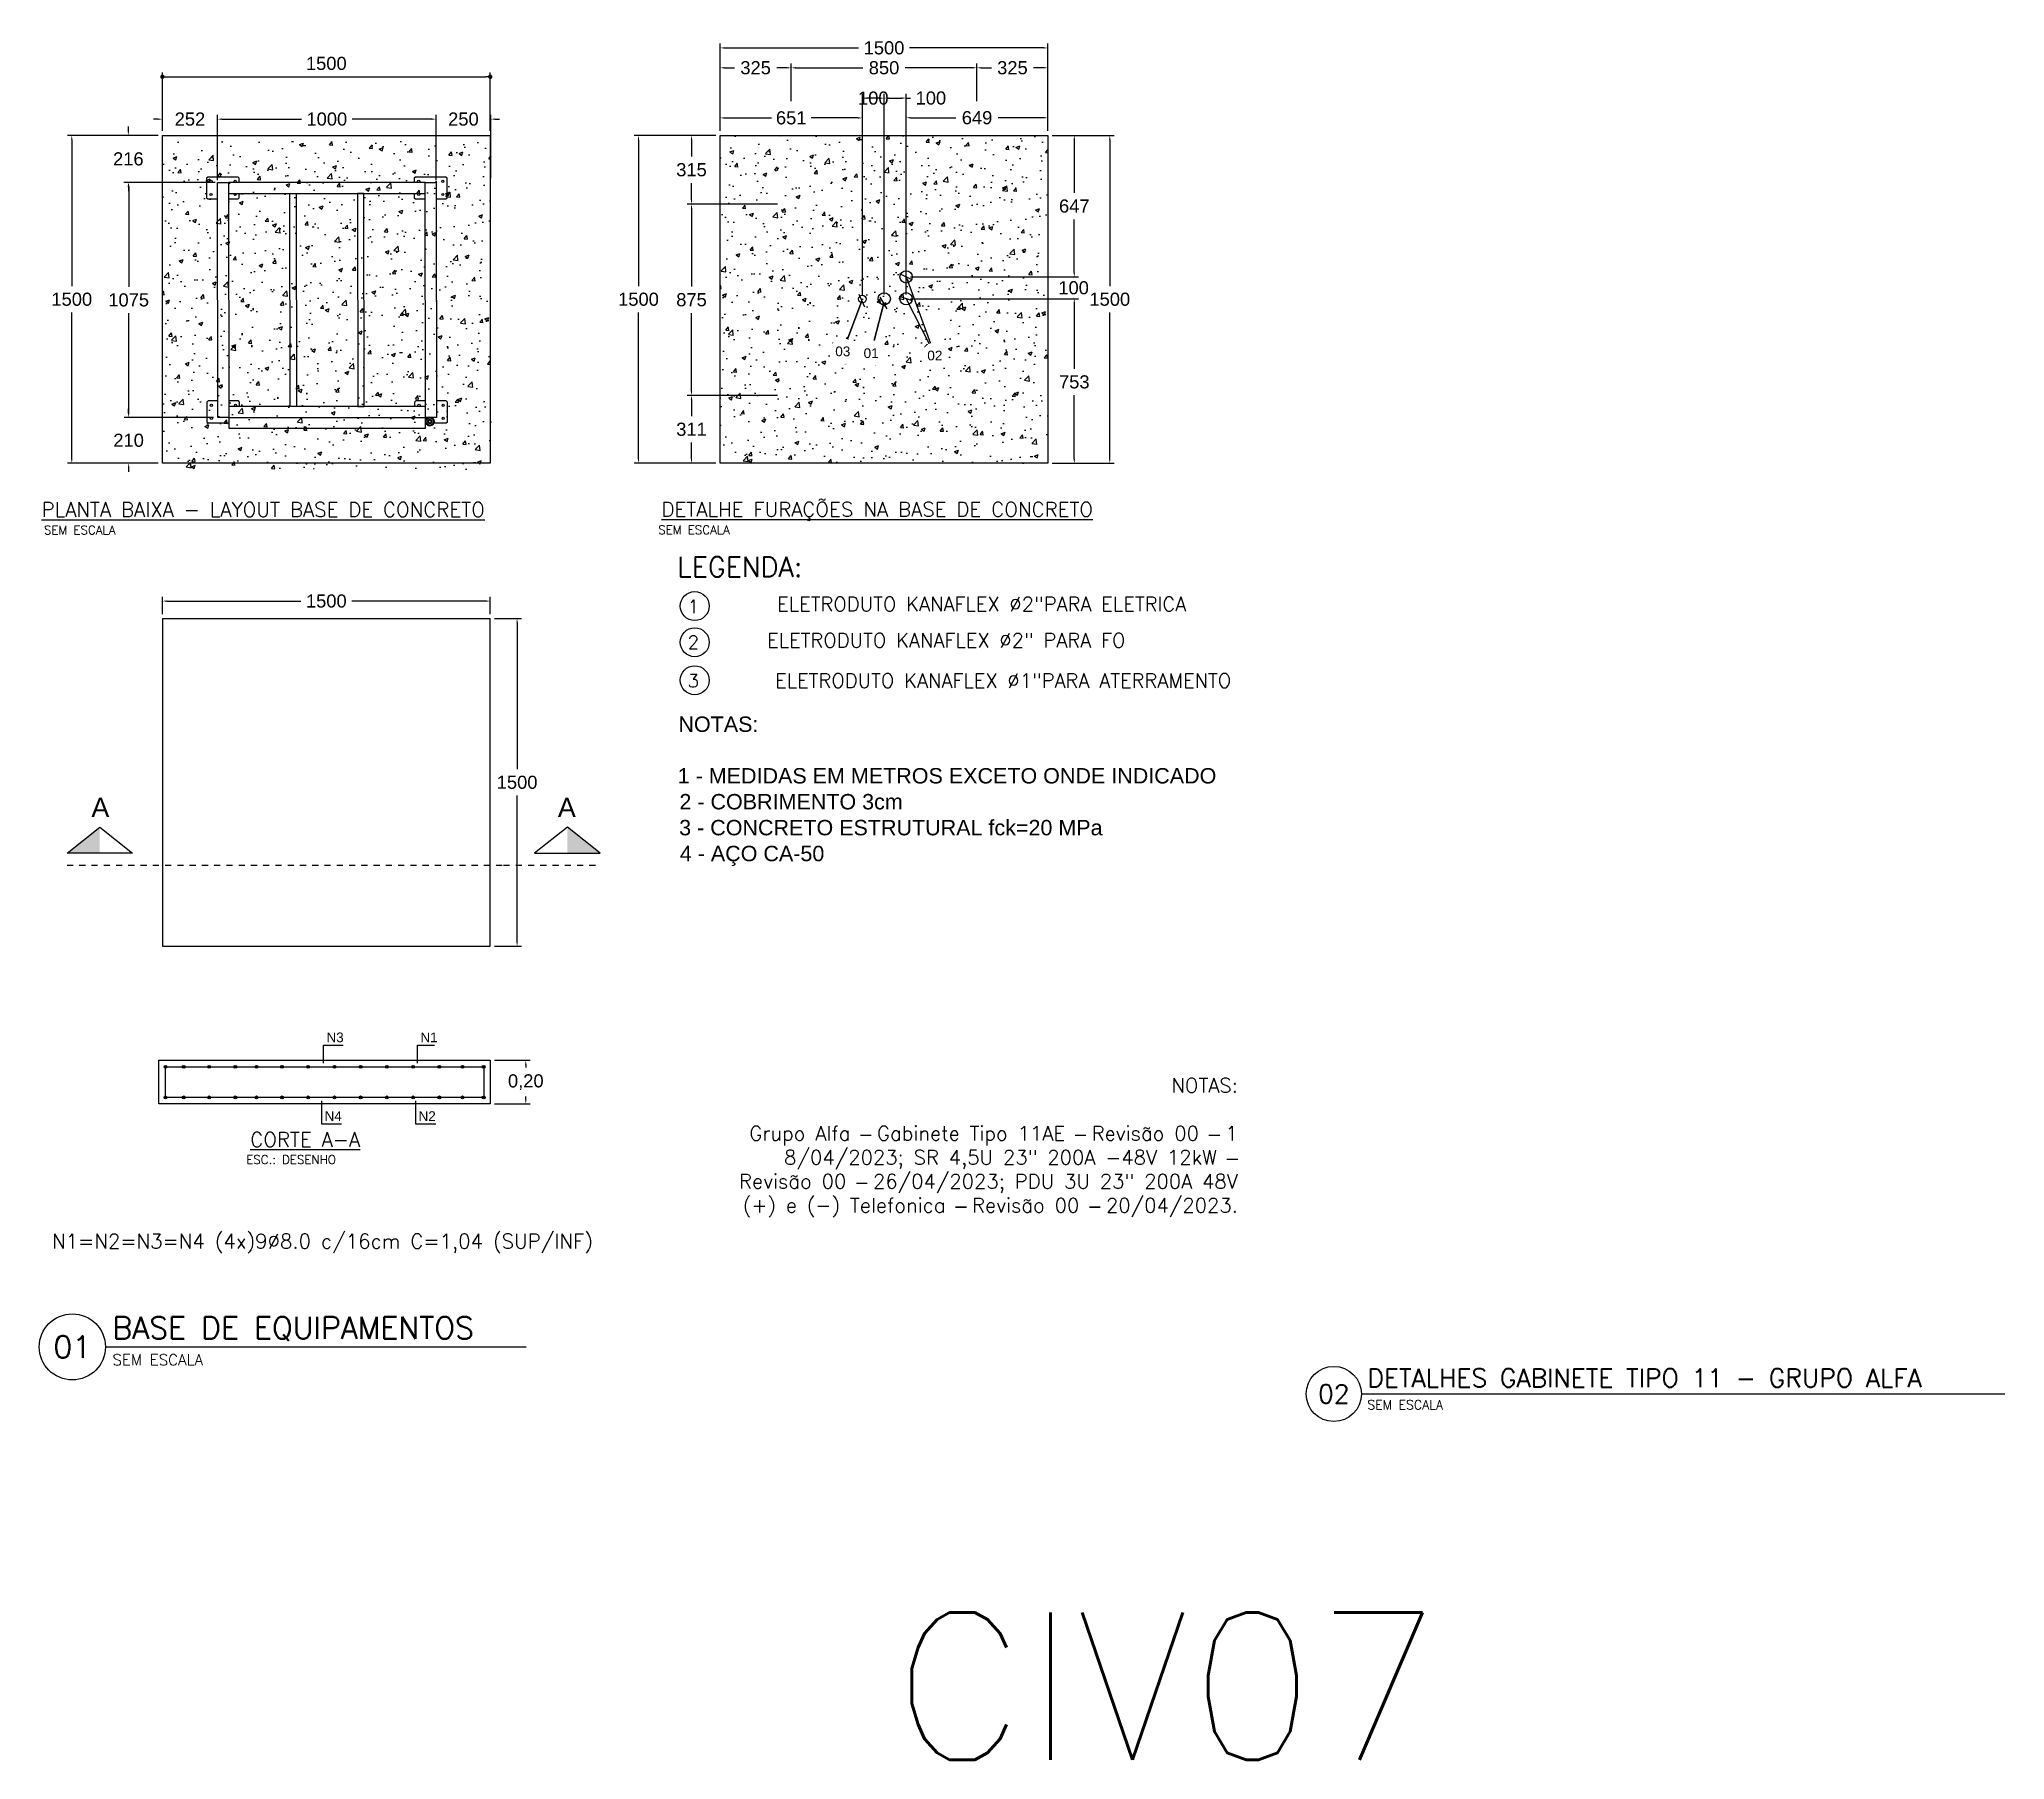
# Model space of a CAD drawing. Header units: inches. Extents: x -7660 to 802, y -193 to 3.
# Drawn here: x 375.55 to 407.6, y -155.04 to -126.98 of the extents above; entities that cross this region are included whole.
import ezdxf
from ezdxf.enums import TextEntityAlignment as Align

# ---------------------------------------------------------------- set-up
doc = ezdxf.new("R2010")
doc.units = ezdxf.units.IN
doc.header["$MEASUREMENT"] = 0
doc.set_wipeout_variables(frame=1)
for name, pattern in [('CENTER', [50.8, 31.75, -6.35, 6.35, -6.35]), ('DASHDOT', [1, 0.5, -0.25, 0, -0.25]), ('DASHDOT2', [0.5, 0.25, -0.125, 0, -0.125]), ('DASHED', [0.75, 0.5, -0.25]), ('DASHED2', [0.375, 0.25, -0.125]), ('HIDDEN', [0.375, 0.25, -0.125])]:
    doc.linetypes.add(name, pattern=pattern)
for name, color, linetype in [('0-CSS', 8, 'Continuous'), ('0-PENA01', 1, 'Continuous'), ('0-PENA03', 4, 'Continuous'), ('0-PENA06', 6, 'Continuous'), ('01', 1, 'Continuous'), ('_A INSTALAR', 10, 'Continuous'), ('Aterramento', 104, 'Continuous'), ('Cabo_AT', 80, 'CENTER'), ('Civil_Titulo', 7, 'Continuous'), ('COTAS', 8, 'Continuous'), ('CSS A INSTALAR', 86, 'DASHDOT'), ('CSS PENA-02_INSTALAR', 6, 'Continuous'), ('CSS-HACHURAS-2', 253, 'Continuous'), ('CSS-PENA-03_INSTALAR', 2, 'Continuous'), ('CSS-PENA-04_INSTALAR', 4, 'Continuous'), ('CSS-PENA-08_INSTALAR', 8, 'Continuous'), ('Indic_Exec', 10, 'Continuous'), ('INDICACAO', 1, 'Continuous'), ('indicação', 7, 'Continuous'), ('L3', 3, 'Continuous'), ('lay_exec', 2, 'Continuous'), ('Layer1', 1, 'Continuous'), ('Layer3', 3, 'Continuous'), ('Legenda', 2, 'Continuous'), ('NOTAS', 3, 'Continuous'), ('PDF_0', 7, 'Continuous'), ('Pena_01', 1, 'Continuous'), ('Pena_02', 2, 'Continuous'), ('pontos', 7, 'Continuous'), ('TANZ-COTAS', 8, 'Continuous'), ('TANZ-EXISTENTE', 9, 'Continuous'), ('TEXTO', 7, 'Continuous')]:
    doc.layers.add(name, color=color, linetype=linetype)
doc.layers.add('existente', color=8, linetype='Continuous', lineweight=0)
doc.layers.add('PENA 0.01', color=9, linetype='Continuous', lineweight=0)
doc.styles.add('Arial', font='arial.ttf')
doc.styles.add('Arial_TXT', font='arial.ttf')
doc.styles.add('KBBR', font='KBBR.SHX')
doc.styles.add('Regua 0025', font='arial.ttf', dxfattribs={"height": 0.0375})
doc.styles.add('ROMANS', font='romans.shx', dxfattribs={"height": 10})
doc.styles.add('ROMANSPAR', font='romans.shx')
doc.styles.get("Standard").update_dxf_attribs({"font": 'arial.ttf'})
doc.styles.add('tahoma', font='tahoma.ttf')
doc.styles.add('TX80', font='arial.ttf')
doc.dimstyles.new('CLEMAR - 1-100', dxfattribs={"dimtxt": 15, "dimasz": 15, "dimexe": 7.5, "dimexo": 15, "dimgap": 7.5, "dimtad": 1, "dimdec": 0, "dimtxsty": 'Arial', "dimblk": 'OBLIQUE', "dimcen": 0, "dimdle": 7.5, "dimclrd": 8, "dimclre": 8, "dimclrt": 1, "dimadec": 0, "dimazin": 0, "dimtfac": 1, "dimtdec": 0, "dimtmove": 2, "dimatfit": 3, "dimldrblk": 'OBLIQUE', "dimfxl": 1, "dimtfill": 1, "dimtfillclr": 256, "dimarcsym": 0})
doc.dimstyles.new('PREFEITURA', dxfattribs={"dimscale": 0.7, "dimtxt": 0.25, "dimasz": 0.1, "dimexe": 0.1, "dimexo": 0.1, "dimgap": 0.05, "dimtad": 1, "dimzin": 1, "dimdsep": 46, "dimlunit": 6, "dimtxsty": 'Arial', "dimblk": 'DOT', "dimcen": 0, "dimdle": 0.15, "dimclrd": 256, "dimclre": 256, "dimclrt": 256, "dimazin": 0, "dimtfac": 1, "dimtmove": 0, "dimatfit": 3, "dimfxl": 0.07, "dimtolj": 1, "dimtzin": 0, "dimarcsym": 2})
doc.dimstyles.get("Standard").update_dxf_attribs({"dimtxt": 0.15, "dimasz": 0.09, "dimexe": 0.18, "dimexo": 0.18, "dimgap": 0.18, "dimtad": 1, "dimdec": 3, "dimzin": 1, "dimdsep": 46, "dimtxsty": 'Standard', "dimblk1": 'DOT', "dimblk2": 'DOT', "dimsah": 1, "dimcen": 2.5, "dimadec": 0, "dimazin": 0, "dimtfac": 1, "dimtdec": 3, "dimtmove": 0, "dimatfit": 3, "dimldrblk": 'DOT', "dimfxl": 1, "dimtolj": 1, "dimtzin": 1, "dimarcsym": 0})
doc.dimstyles.new('STANDARD$0', dxfattribs={"dimtxt": 0.15, "dimasz": 0.25, "dimexe": 0.2, "dimexo": 0.4, "dimgap": 0.08, "dimtad": 1, "dimdsep": 46, "dimtxsty": 'ROMANS', "dimblk": 'OBLIQUE', "dimcen": 2.5, "dimclrd": 1, "dimclre": 1, "dimclrt": 2, "dimadec": 0, "dimazin": 0, "dimtfac": 1, "dimtmove": 2, "dimatfit": 3, "dimldrblk": 'OBLIQUE', "dimfxl": 1, "dimtolj": 1, "dimtzin": 0, "dimarcsym": 0})
doc.dimstyles.new('VERMELHA', dxfattribs={"dimtxt": 0.15, "dimasz": 0.09, "dimexe": 0.18, "dimexo": 0.18, "dimgap": 0.18, "dimtad": 1, "dimdec": 3, "dimzin": 1, "dimdsep": 46, "dimtxsty": 'Standard', "dimblk1": 'DOT', "dimblk2": 'DOT', "dimsah": 1, "dimcen": 2.5, "dimclrd": 1, "dimclre": 1, "dimclrt": 256, "dimadec": 0, "dimazin": 0, "dimtfac": 1, "dimtdec": 3, "dimtmove": 0, "dimatfit": 3, "dimldrblk": 'DOT', "dimfxl": 1, "dimtolj": 1, "dimtzin": 1, "dimarcsym": 0})
pattern_1 = [(45, (-80933.241717, -41447.026498), (-0.0052685371615, 0.0052685371615), [])]
pattern_2 = [(45, (-40706.957477, -20862.2211485), (-0.00176776695297, 0.00176776695297), [])]
pattern_3 = [(228.012787504, (-40731.3309835, -20861.1972275), (-0.56, -0.63), [0.00941752, -0.9323361633]), (184.969740728, (-40731.3372835, -20861.2042275), (0.84, 0.07), [0.01616076, -1.59991473329]), (132.510447078, (-40731.3533835, -20861.2056275), (0.7, -0.77), [0.01139516, -1.12812228173]), (267.273689006, (-40731.3806835, -20861.2231275), (0.07, 1.4), [0.01471666, -1.45694906291]), (292.833654178, (-40731.3813835, -20861.2378275), (-0.35, 0.84), [0.01443085, -1.42865611897]), (357.273689006, (-40731.3757835, -20861.2511275), (-1.4, 0.07), [0.01471666, -1.45694906291]), (37.694240467, (-40731.3610835, -20861.2518275), (-0.91, -0.7), [0.01946203, -1.92673939842]), (72.255328375, (-40731.3456835, -20861.2399275), (0.49, 1.54), [0.01837416, -1.81904250478]), (121.429565615, (-40731.3400835, -20861.2224275), (-0.56, 0.91), [0.0147665, -1.46188511768]), (175.236358309, (-40731.3477835, -20861.2098275), (0.77, -0.07), [0.01685824, -0.82605338052]), (222.397437798, (-40731.3645835, -20861.2084275), (-0.84, -0.77), [0.02180136, -2.15833625034]), (138.814074834, (-40731.3113835, -20861.2238275), (-0.49, 0.42), [0.00744107, -0.73666913689]), (171.46923439, (-40731.3169835, -20861.2189275), (0.91, -0.14), [0.01415659, -1.40150579913]), (225, (-40731.330984, -20861.216827), (0, -0.07), [0.00989947, -0.08909547937]), (203.198590514, (-40731.3358835, -20861.2084275), (0.35, 0.14), [0.00533106, -0.52777305741]), (291.801409486, (-40731.340784, -20861.210527), (-0.07, 0.21), [0.00753921, -0.3694223265]), (30.963756532, (-40731.337984, -20861.217527), (0.21, 0.14), [0.01224503, -0.39592160264]), (161.565051177, (-40731.327484, -20861.211227), (0.14, -0.07), [0.00885437, -0.21250506621]), (16.389540334, (-40731.3813835, -20861.2105275), (0.7, 0.21), [0.012404, -1.22799916027]), (70.346175942, (-40731.3694835, -20861.2070275), (-0.2800000000001, -0.77000000000024), [0.01040627, -1.03021854231]), (293.198590514, (-40731.3274835, -20861.1972275), (-0.14, 0.35), [0.01066205, -0.52244206741]), (343.610459666, (-40731.3232835, -20861.2070275), (-0.7, 0.21), [0.012404, -1.22799916027]), (339.44395478, (-40731.3813835, -20861.2539275), (-0.35, 0.14), [0.0119616, -0.58611866217]), (294.775140569, (-40731.3701835, -20861.2581275), (-0.35, 0.77), [0.01002246, -0.99222501443]), (66.801409486, (-40731.3267835, -20861.2672275), (0.14, 0.35), [0.01066205, -0.52244206741]), (17.354024636, (-40731.3225835, -20861.2574275), (-0.91, -0.28), [0.01173417, -1.161679653]), (69.44395478, (-40731.3610835, -20861.2672275), (-0.14, -0.35), [0.0059808, -0.59209946217]), (101.309932474, (-40731.330984, -20861.267227), (-0.07, 0.28), [0.0035693, -0.35336206595]), (165.96375653, (-40731.331684, -20861.263727), (0.21, -0.07), [0.01443085, -0.27418654379]), (186.009005957, (-40731.3456835, -20861.2602275), (0.7, 0.07), [0.0133735, -1.32397462222]), (303.690067526, (-40731.337984, -20861.223827), (-0.07, 0.14), [0.01009554, -0.24229304928]), (353.157226587, (-40731.3323835, -20861.2322275), (1.19, -0.14), [0.01762558, -1.74492938368]), (60.945395901, (-40731.3148835, -20861.2343275), (-0.28, -0.49), [0.00720692, -0.71348718987]), (90, (-40731.311384, -20861.22803), (-0.07, 0.07), [0.0042, -0.0658]), (120.256437164, (-40731.3470835, -20861.2581275), (0.28, -0.49), [0.00972468, -0.96274639926]), (48.012787504, (-40731.3519835, -20861.2497275), (0.56, 0.63), [0.01883504, -0.9229186433]), (0, (-40731.339384, -20861.23573), (0.07, 0.07), [0.0182, -0.0518]), (325.304846469, (-40731.3211835, -20861.2357275), (0.7, -0.49), [0.01106798, -1.09572920106]), (254.0546041, (-40731.3120835, -20861.242027), (-0.07, -0.28), [0.01019214, -0.49941555225]), (207.645975364, (-40731.3148835, -20861.2518275), (-1.33, -0.7), [0.01659455, -1.64286319276]), (175.42607874, (-40731.3295835, -20861.2595275), (-0.91, 0.07), [0.01755593, -1.73803513856])]
pattern_4 = [(45, (-40702.19013, -20861.13821), (0, 0.1767766953), [0.125, -0.125]), (45, (-40702.22327, -20861.10507), (0, 0.1767766953), [0.125, -0.125]), (45, (-40702.25642, -20861.07192), (0, 0.1767766953), [0.125, -0.125]), (135, (-40702.25642, -20861.04982), (-0.1767766953, 0), [0.125, -0.125]), (135, (-40702.22327, -20861.01668), (-0.1767766953, 0), [0.125, -0.125]), (135, (-40702.19013, -20860.98353), (-0.1767766953, 0), [0.125, -0.125])]
pattern_5 = [(228.012787504, (-40733.79544, -20861.148894), (-0.56, -0.63), [0.00941752, -0.9323361633]), (184.969740728, (-40733.80174, -20861.155894), (0.84, 0.07), [0.01616076, -1.59991473329]), (132.510447078, (-40733.81784, -20861.157294), (0.7, -0.77), [0.01139516, -1.12812228173]), (267.273689006, (-40733.84514, -20861.174794), (0.07, 1.4), [0.01471666, -1.45694906291]), (292.833654178, (-40733.84584, -20861.189494), (-0.35, 0.84), [0.01443085, -1.42865611897]), (357.273689006, (-40733.84024, -20861.202794), (-1.4, 0.07), [0.01471666, -1.45694906291]), (37.694240467, (-40733.82554, -20861.203494), (-0.91, -0.7), [0.01946203, -1.92673939842]), (72.255328375, (-40733.81014, -20861.191594), (0.49, 1.54), [0.01837416, -1.81904250478]), (121.429565615, (-40733.80454, -20861.174094), (-0.56, 0.91), [0.0147665, -1.46188511768]), (175.236358309, (-40733.81224, -20861.161494), (0.77, -0.07), [0.01685824, -0.82605338052]), (222.397437798, (-40733.82904, -20861.160094), (-0.84, -0.77), [0.02180136, -2.15833625034]), (138.814074834, (-40733.77584, -20861.175494), (-0.49, 0.42), [0.00744107, -0.73666913689]), (171.46923439, (-40733.78144, -20861.170594), (0.91, -0.14), [0.01415659, -1.40150579913]), (225, (-40733.79544, -20861.168494), (0, -0.07), [0.00989947, -0.08909547937]), (203.198590514, (-40733.80034, -20861.160094), (0.35, 0.14), [0.00533106, -0.52777305741]), (291.801409486, (-40733.80524, -20861.162194), (-0.07, 0.21), [0.00753921, -0.3694223265]), (30.963756532, (-40733.80244, -20861.169194), (0.21, 0.14), [0.01224503, -0.39592160264]), (161.565051177, (-40733.79194, -20861.162894), (0.14, -0.07), [0.00885437, -0.21250506621]), (16.389540334, (-40733.84584, -20861.162194), (0.7, 0.21), [0.012404, -1.22799916027]), (70.346175942, (-40733.83394, -20861.158694), (-0.2800000000001, -0.77000000000024), [0.01040627, -1.03021854231]), (293.198590514, (-40733.79194, -20861.148894), (-0.14, 0.35), [0.01066205, -0.52244206741]), (343.610459666, (-40733.78774, -20861.158694), (-0.7, 0.21), [0.012404, -1.22799916027]), (339.44395478, (-40733.84584, -20861.205594), (-0.35, 0.14), [0.0119616, -0.58611866217]), (294.775140569, (-40733.83464, -20861.209794), (-0.35, 0.77), [0.01002246, -0.99222501443]), (66.801409486, (-40733.79124, -20861.218894), (0.14, 0.35), [0.01066205, -0.52244206741]), (17.354024636, (-40733.78704, -20861.209094), (-0.91, -0.28), [0.01173417, -1.161679653]), (69.44395478, (-40733.82554, -20861.218894), (-0.14, -0.35), [0.0059808, -0.59209946217]), (101.309932474, (-40733.79544, -20861.218894), (-0.07, 0.28), [0.0035693, -0.35336206595]), (165.96375653, (-40733.79614, -20861.215394), (0.21, -0.07), [0.01443085, -0.27418654379]), (186.009005957, (-40733.81014, -20861.211894), (0.7, 0.07), [0.0133735, -1.32397462222]), (303.690067526, (-40733.80244, -20861.175494), (-0.07, 0.14), [0.01009554, -0.24229304928]), (353.157226587, (-40733.79684, -20861.183894), (1.19, -0.14), [0.01762558, -1.74492938368]), (60.945395901, (-40733.77934, -20861.185994), (-0.28, -0.49), [0.00720692, -0.71348718987]), (90, (-40733.77584, -20861.179694), (-0.07, 0.07), [0.0042, -0.0658]), (120.256437164, (-40733.81154, -20861.209794), (0.28, -0.49), [0.00972468, -0.96274639926]), (48.012787504, (-40733.81644, -20861.201394), (0.56, 0.63), [0.01883504, -0.9229186433]), (0, (-40733.80384, -20861.187394), (0.07, 0.07), [0.0182, -0.0518]), (325.304846469, (-40733.78564, -20861.187394), (0.7, -0.49), [0.01106798, -1.09572920106]), (254.0546041, (-40733.77654, -20861.193694), (-0.07, -0.28), [0.01019214, -0.49941555225]), (207.645975364, (-40733.77934, -20861.203494), (-1.33, -0.7), [0.01659455, -1.64286319276]), (175.42607874, (-40733.79404, -20861.211194), (-0.91, 0.07), [0.01755593, -1.73803513856])]
pattern_6 = [(45, (-40704.65458, -20861.08988), (0, 0.1767766953), [0.125, -0.125]), (45, (-40704.68773, -20861.05673), (0, 0.1767766953), [0.125, -0.125]), (45, (-40704.72088, -20861.02359), (0, 0.1767766953), [0.125, -0.125]), (135, (-40704.72088, -20861.00149), (-0.1767766953, 0), [0.125, -0.125]), (135, (-40704.68773, -20860.96834), (-0.1767766953, 0), [0.125, -0.125]), (135, (-40704.65458, -20860.9352), (-0.1767766953, 0), [0.125, -0.125])]

msp = doc.modelspace()

# ---------------------------------------------------------------- texts
at = {"layer": 'INDICACAO', "color": 8, "insert": (389.4699, -152.63568), "char_height": 2.4, "width": 19.4018247, "attachment_point": 1, "style": 'ROMANS'}
msp.add_mtext('CIV07', dxfattribs=at)

# ---------------------------------------------------------------- blocks, each defined once
blk = doc.blocks.new('*U317')
at = {"color": 0}
blk.add_line((450, 0), (10938, 0), dxfattribs=at)
blk.add_circle((0, 0), 450, dxfattribs=at)
at = {"layer": 'Indic_Exec', "color": 4, "style": 'ROMANS'}
blk.add_attdef('TÍTULO', (547, 110), '', height=300, dxfattribs=at)
blk.add_attdef('00', text='', height=300, dxfattribs=at).set_placement((0, 0), align=Align.MIDDLE)
at = {"layer": 'Indic_Exec', "color": 2, "style": 'ROMANS'}
blk.add_attdef('ESCALA', (547, -251), '', height=150, dxfattribs=at)
blk = doc.blocks.new('*U316')
at = {"color": 0}
blk.add_line((450, 0), (6182, 0), dxfattribs=at)
blk.add_circle((0, 0), 450, dxfattribs=at)
at = {"layer": 'Indic_Exec', "color": 4, "style": 'ROMANS'}
blk.add_attdef('TÍTULO', (547, 110), '', height=300, dxfattribs=at)
blk.add_attdef('00', text='', height=300, dxfattribs=at).set_placement((0, 0), align=Align.MIDDLE)
at = {"layer": 'Indic_Exec', "color": 2, "style": 'ROMANS'}
blk.add_attdef('ESCALA', (547, -251), '', height=150, dxfattribs=at)
blk = doc.blocks.new('*D383')
at = {"layer": 'COTAS', "color": 0, "lineweight": -2, "transparency": 16777216}
for p, q in [((-44.66, 267.43), (-44.66, 275.36)), ((-42.66, 273.36), (18.67, 273.36)), ((103.33, 273.36), (42.01, 273.36)), ((105.33, 267.43), (105.33, 275.36))]:
    blk.add_line(p, q, dxfattribs=at)
at = {"layer": 'COTAS', "color": 0, "transparency": 16777216}
for points in [[(-42.66, 273.69), (-42.66, 273.02), (-44.66, 273.36)], [(103.33, 273.69), (103.33, 273.02), (105.33, 273.36)]]:
    blk.add_solid(points, dxfattribs=at)
at = {"layer": 'COTAS', "color": 0, "transparency": 16777216, "insert": (30.34, 273.36), "char_height": 6, "attachment_point": 5}
blk.add_mtext('\\A1;1500', dxfattribs=at)
blk = doc.blocks.new('*D384')
at = {"layer": 'COTAS', "color": 0, "lineweight": -2, "transparency": 16777216}
for p, q in [((107.33, 265.43), (119.63, 265.43)), ((117.63, 263.43), (117.63, 196.49)), ((117.63, 117.43), (117.63, 184.36)), ((107.34, 115.43), (119.63, 115.43))]:
    blk.add_line(p, q, dxfattribs=at)
at = {"layer": 'COTAS', "color": 0, "transparency": 16777216}
for points in [[(117.29, 263.43), (117.96, 263.43), (117.63, 265.43)], [(117.29, 117.43), (117.96, 117.43), (117.63, 115.43)]]:
    blk.add_solid(points, dxfattribs=at)
at = {"layer": 'COTAS', "color": 0, "transparency": 16777216, "insert": (117.63, 190.43), "char_height": 6, "attachment_point": 5}
blk.add_mtext('\\A1;1500', dxfattribs=at)
blk = doc.blocks.new('_Dot')
at = {"layer": '0-PENA01', "color": 0, "lineweight": -2}
blk.add_line((-0.5, 0), (-1, 0), dxfattribs=at)
at = {"layer": '0-PENA01', "color": 0, "const_width": 0.5}
blk.add_lwpolyline([(-0.25, 0, 1), (0.25, 0, 1)], format="xyb", close=True, dxfattribs=at)
blk = doc.blocks.new('*D385')
at = {"layer": 'COTAS', "color": 0, "lineweight": -2, "transparency": 16777216}
for p, q in [((107.34, 63.31), (123.61, 63.31)), ((121.61, 61.31), (121.61, 59.91)), ((121.61, 45.31), (121.61, 46.7)), ((107.34, 43.31), (123.61, 43.31))]:
    blk.add_line(p, q, dxfattribs=at)
at = {"layer": 'COTAS', "color": 0, "transparency": 16777216}
for points in [[(121.27, 61.31), (121.94, 61.31), (121.61, 63.31)], [(121.27, 45.31), (121.94, 45.31), (121.61, 43.31)]]:
    blk.add_solid(points, dxfattribs=at)
at = {"layer": 'COTAS', "color": 0, "transparency": 16777216, "insert": (121.61, 53.31), "char_height": 6, "attachment_point": 5}
blk.add_mtext('\\A1;0,20', dxfattribs=at)
blk = doc.blocks.new('*D386')
at = {"layer": 'COTAS', "color": 0, "lineweight": -2, "transparency": 16777216}
for p, q in [((-46.66, 486.42), (-88.11, 486.42)), ((-86.11, 484.42), (-86.11, 417.48)), ((-86.11, 338.42), (-86.11, 405.36)), ((-46.66, 336.42), (-88.11, 336.42))]:
    blk.add_line(p, q, dxfattribs=at)
at = {"layer": 'COTAS', "color": 0, "transparency": 16777216}
for points in [[(-86.45, 484.42), (-85.78, 484.42), (-86.11, 486.42)], [(-86.45, 338.42), (-85.78, 338.42), (-86.11, 336.42)]]:
    blk.add_solid(points, dxfattribs=at)
at = {"layer": 'COTAS', "color": 0, "transparency": 16777216, "insert": (-86.11, 411.42), "char_height": 6, "attachment_point": 5}
blk.add_mtext('\\A1;1500', dxfattribs=at)
blk = doc.blocks.new('*D387')
at = {"layer": 'COTAS', "color": 0, "lineweight": -2, "transparency": 16777216}
for p, q in [((-44.66, 488.42), (-44.66, 515.24)), ((-42.66, 513.24), (103.34, 513.24)), ((105.34, 488.42), (105.34, 515.24))]:
    blk.add_line(p, q, dxfattribs=at)
at = {"layer": 'COTAS', "color": 0, "lineweight": -2, "transparency": 16777216, "xscale": 2, "yscale": 2, "zscale": 2, "rotation": 180}
blk.add_blockref('_Dot', (-44.66, 513.24), dxfattribs=at)
at = {"layer": 'COTAS', "color": 0, "lineweight": -2, "transparency": 16777216, "xscale": 2, "yscale": 2, "zscale": 2}
blk.add_blockref('_Dot', (105.34, 513.24), dxfattribs=at)
at = {"layer": 'COTAS', "color": 0, "transparency": 16777216, "insert": (30.34, 519.31), "char_height": 6, "attachment_point": 5}
blk.add_mtext('\\A1;1500', dxfattribs=at)
blk = doc.blocks.new('*D388')
at = {"layer": 'COTAS', "color": 0, "lineweight": -2, "transparency": 16777216}
for p, q in [((210.51, 488.42), (210.51, 528.43)), ((212.51, 526.43), (273.84, 526.43)), ((358.51, 526.43), (297.17, 526.43)), ((360.51, 488.42), (360.51, 528.43))]:
    blk.add_line(p, q, dxfattribs=at)
at = {"layer": 'COTAS', "color": 0, "transparency": 16777216}
for points in [[(212.51, 526.76), (212.51, 526.09), (210.51, 526.43)], [(358.51, 526.76), (358.51, 526.09), (360.51, 526.43)]]:
    blk.add_solid(points, dxfattribs=at)
at = {"layer": 'COTAS', "color": 0, "transparency": 16777216, "insert": (285.51, 526.43), "char_height": 6, "attachment_point": 5}
blk.add_mtext('\\A1;1500', dxfattribs=at)
blk = doc.blocks.new('*D389')
at = {"layer": 'COTAS', "color": 0, "lineweight": -2, "transparency": 16777216}
for p, q in [((295.61, 413.67), (295.61, 496.47)), ((360.51, 488.42), (360.51, 496.47)), ((297.61, 494.47), (318.41, 494.47)), ((358.51, 494.47), (337.71, 494.47))]:
    blk.add_line(p, q, dxfattribs=at)
at = {"layer": 'COTAS', "color": 0, "transparency": 16777216}
for points in [[(297.61, 494.81), (297.61, 494.14), (295.61, 494.47)], [(358.51, 494.81), (358.51, 494.14), (360.51, 494.47)]]:
    blk.add_solid(points, dxfattribs=at)
at = {"layer": 'COTAS', "color": 0, "transparency": 16777216, "insert": (328.06, 494.47), "char_height": 6, "attachment_point": 5}
blk.add_mtext('\\A1;649', dxfattribs=at)
blk = doc.blocks.new('*D390')
at = {"layer": 'COTAS', "color": 0, "lineweight": -2, "transparency": 16777216}
for p, q in [((285.6, 413.6), (285.6, 505.47)), ((295.61, 413.67), (295.61, 505.47)), ((287.6, 503.47), (293.61, 503.47)), ((295.61, 503.47), (297.61, 503.47))]:
    blk.add_line(p, q, dxfattribs=at)
at = {"layer": 'COTAS', "color": 0, "transparency": 16777216}
for points in [[(287.6, 503.8), (287.6, 503.14), (285.6, 503.47)], [(293.61, 503.8), (293.61, 503.14), (295.61, 503.47)]]:
    blk.add_solid(points, dxfattribs=at)
at = {"layer": 'COTAS', "color": 0, "transparency": 16777216, "insert": (306.94, 503.47), "char_height": 6, "attachment_point": 5}
blk.add_mtext('\\A1;100', dxfattribs=at)
blk = doc.blocks.new('*D391')
at = {"layer": 'COTAS', "color": 0, "lineweight": -2, "transparency": 16777216}
for p, q in [((275.6, 413.53), (275.6, 505.44)), ((285.6, 413.6), (285.6, 505.44)), ((283.6, 503.44), (277.6, 503.44))]:
    blk.add_line(p, q, dxfattribs=at)
at = {"layer": 'COTAS', "color": 0, "transparency": 16777216}
for points in [[(277.6, 503.77), (277.6, 503.1), (275.6, 503.44)], [(283.6, 503.77), (283.6, 503.1), (285.6, 503.44)]]:
    blk.add_solid(points, dxfattribs=at)
at = {"layer": 'COTAS', "color": 0, "transparency": 16777216, "insert": (280.6, 503.44), "char_height": 6, "attachment_point": 5}
blk.add_mtext('\\A1;100', dxfattribs=at)
blk = doc.blocks.new('*D392')
at = {"layer": 'COTAS', "color": 0, "lineweight": -2, "transparency": 16777216}
for p, q in [((210.51, 488.42), (210.51, 496.4)), ((275.6, 463.17), (275.6, 496.4)), ((212.51, 494.4), (233.99, 494.4)), ((273.6, 494.4), (252.12, 494.4))]:
    blk.add_line(p, q, dxfattribs=at)
at = {"layer": 'COTAS', "color": 0, "transparency": 16777216}
for points in [[(212.51, 494.73), (212.51, 494.07), (210.51, 494.4)], [(273.6, 494.73), (273.6, 494.07), (275.6, 494.4)]]:
    blk.add_solid(points, dxfattribs=at)
at = {"layer": 'COTAS', "color": 0, "transparency": 16777216, "insert": (243.05, 494.4), "char_height": 6, "attachment_point": 5}
blk.add_mtext('\\A1;651', dxfattribs=at)
blk = doc.blocks.new('*D393')
at = {"layer": 'COTAS', "color": 0, "lineweight": -2, "transparency": 16777216}
for p, q in [((362.51, 486.42), (374.56, 486.42)), ((372.56, 484.42), (372.56, 460.11)), ((372.56, 423.67), (372.56, 447.98)), ((297.61, 421.67), (374.56, 421.67))]:
    blk.add_line(p, q, dxfattribs=at)
at = {"layer": 'COTAS', "color": 0, "transparency": 16777216}
for points in [[(372.22, 484.42), (372.89, 484.42), (372.56, 486.42)], [(372.22, 423.67), (372.89, 423.67), (372.56, 421.67)]]:
    blk.add_solid(points, dxfattribs=at)
at = {"layer": 'COTAS', "color": 0, "transparency": 16777216, "insert": (372.56, 454.05), "char_height": 6, "attachment_point": 5}
blk.add_mtext('\\A1;647', dxfattribs=at)
blk = doc.blocks.new('*D394')
at = {"layer": 'COTAS', "color": 0, "lineweight": -2, "transparency": 16777216}
for p, q in [((297.61, 411.67), (374.56, 411.67)), ((372.56, 409.67), (372.56, 379.66)), ((372.56, 338.42), (372.56, 367.53)), ((362.51, 336.42), (374.56, 336.42))]:
    blk.add_line(p, q, dxfattribs=at)
at = {"layer": 'COTAS', "color": 0, "transparency": 16777216}
for points in [[(372.22, 409.67), (372.89, 409.67), (372.56, 411.67)], [(372.22, 338.42), (372.89, 338.42), (372.56, 336.42)]]:
    blk.add_solid(points, dxfattribs=at)
at = {"layer": 'COTAS', "color": 0, "transparency": 16777216, "insert": (372.56, 373.6), "char_height": 6, "attachment_point": 5}
blk.add_mtext('\\A1;753', dxfattribs=at)
blk = doc.blocks.new('*D395')
at = {"layer": 'COTAS', "color": 0, "lineweight": -2, "transparency": 16777216}
for p, q in [((362.51, 486.42), (390.8, 486.42)), ((388.8, 484.42), (388.8, 417.48)), ((388.8, 338.42), (388.8, 405.36)), ((362.51, 336.42), (390.8, 336.42))]:
    blk.add_line(p, q, dxfattribs=at)
at = {"layer": 'COTAS', "color": 0, "transparency": 16777216}
for points in [[(388.46, 484.42), (389.13, 484.42), (388.8, 486.42)], [(388.46, 338.42), (389.13, 338.42), (388.8, 336.42)]]:
    blk.add_solid(points, dxfattribs=at)
at = {"layer": 'COTAS', "color": 0, "transparency": 16777216, "insert": (388.8, 411.42), "char_height": 6, "attachment_point": 5}
blk.add_mtext('\\A1;1500', dxfattribs=at)
blk = doc.blocks.new('*D382')
at = {"layer": 'COTAS', "color": 0, "lineweight": -2, "transparency": 16777216}
for p, q in [((-44.66, 488.42), (-44.66, 495.84)), ((-19.42, 466.85), (-19.42, 495.84)), ((-46.66, 493.84), (-48.66, 493.84)), ((-17.42, 493.84), (-15.42, 493.84))]:
    blk.add_line(p, q, dxfattribs=at)
at = {"layer": 'COTAS', "color": 0, "transparency": 16777216}
for points in [[(-46.66, 494.17), (-46.66, 493.51), (-44.66, 493.84)], [(-17.42, 494.17), (-17.42, 493.51), (-19.42, 493.84)]]:
    blk.add_solid(points, dxfattribs=at)
at = {"layer": 'COTAS', "color": 0, "transparency": 16777216, "insert": (-32.04, 493.84), "char_height": 6, "attachment_point": 5}
blk.add_mtext('\\A1;252', dxfattribs=at)
blk = doc.blocks.new('*D396')
at = {"layer": 'COTAS', "color": 0, "lineweight": -2, "transparency": 16777216}
for p, q in [((80.58, 466.85), (80.58, 495.84)), ((105.58, 466.85), (105.58, 495.84)), ((78.58, 493.84), (76.58, 493.84)), ((107.58, 493.84), (109.58, 493.84))]:
    blk.add_line(p, q, dxfattribs=at)
at = {"layer": 'COTAS', "color": 0, "transparency": 16777216}
for points in [[(78.58, 494.17), (78.58, 493.51), (80.58, 493.84)], [(107.58, 494.17), (107.58, 493.51), (105.58, 493.84)]]:
    blk.add_solid(points, dxfattribs=at)
at = {"layer": 'COTAS', "color": 0, "transparency": 16777216, "insert": (93.08, 493.84), "char_height": 6, "attachment_point": 5}
blk.add_mtext('\\A1;250', dxfattribs=at)
blk = doc.blocks.new('*D397')
at = {"layer": 'COTAS', "color": 0, "lineweight": -2, "transparency": 16777216}
for p, q in [((-46.66, 486.42), (-62.23, 486.42)), ((-60.23, 488.42), (-60.23, 490.42)), ((-21.42, 464.85), (-62.23, 464.85)), ((-60.23, 462.85), (-60.23, 460.85))]:
    blk.add_line(p, q, dxfattribs=at)
at = {"layer": 'COTAS', "color": 0, "transparency": 16777216}
for points in [[(-60.56, 488.42), (-59.9, 488.42), (-60.23, 486.42)], [(-60.56, 462.85), (-59.9, 462.85), (-60.23, 464.85)]]:
    blk.add_solid(points, dxfattribs=at)
at = {"layer": 'COTAS', "color": 0, "transparency": 16777216, "insert": (-60.23, 475.63), "char_height": 6, "attachment_point": 5}
blk.add_mtext('\\A1;216', dxfattribs=at)
blk = doc.blocks.new('*D381')
at = {"layer": 'COTAS', "color": 0, "lineweight": -2, "transparency": 16777216}
for p, q in [((-21.42, 464.85), (-62.08, 464.85)), ((-60.08, 462.85), (-60.08, 417.17)), ((-60.08, 359.37), (-60.08, 405.05)), ((-21.27, 357.37), (-62.08, 357.37))]:
    blk.add_line(p, q, dxfattribs=at)
at = {"layer": 'COTAS', "color": 0, "transparency": 16777216}
for points in [[(-60.41, 462.85), (-59.75, 462.85), (-60.08, 464.85)], [(-60.41, 359.37), (-59.75, 359.37), (-60.08, 357.37)]]:
    blk.add_solid(points, dxfattribs=at)
at = {"layer": 'COTAS', "color": 0, "transparency": 16777216, "insert": (-60.08, 411.11), "char_height": 6, "attachment_point": 5}
blk.add_mtext('\\A1;1075', dxfattribs=at)
blk = doc.blocks.new('*D398')
at = {"layer": 'COTAS', "color": 0, "lineweight": -2, "transparency": 16777216}
for p, q in [((-60.1, 359.37), (-60.1, 361.37)), ((-21.27, 357.37), (-62.1, 357.37)), ((-46.66, 336.42), (-62.1, 336.42)), ((-60.1, 334.42), (-60.1, 332.42))]:
    blk.add_line(p, q, dxfattribs=at)
at = {"layer": 'COTAS', "color": 0, "transparency": 16777216}
for points in [[(-60.43, 359.37), (-59.76, 359.37), (-60.1, 357.37)], [(-60.43, 334.42), (-59.76, 334.42), (-60.1, 336.42)]]:
    blk.add_solid(points, dxfattribs=at)
at = {"layer": 'COTAS', "color": 0, "transparency": 16777216, "insert": (-60.1, 346.9), "char_height": 6, "attachment_point": 5}
blk.add_mtext('\\A1;210', dxfattribs=at)
blk = doc.blocks.new('*D399')
at = {"layer": 'COTAS', "color": 0, "lineweight": -2, "transparency": 16777216}
for p, q in [((-17.42, 493.84), (18.92, 493.84)), ((78.58, 493.84), (42.25, 493.84))]:
    blk.add_line(p, q, dxfattribs=at)
at = {"layer": 'COTAS', "color": 0, "transparency": 16777216}
for points in [[(-17.42, 494.17), (-17.42, 493.51), (-19.42, 493.84)], [(78.58, 494.17), (78.58, 493.51), (80.58, 493.84)]]:
    blk.add_solid(points, dxfattribs=at)
at = {"layer": 'COTAS', "color": 0, "transparency": 16777216, "insert": (30.58, 493.84), "char_height": 6, "attachment_point": 5}
blk.add_mtext('\\A1;1000', dxfattribs=at)
blk = doc.blocks.new('*D400')
at = {"layer": 'COTAS', "color": 0, "lineweight": -2, "transparency": 16777216}
for p, q in [((243.01, 502.08), (243.01, 519.33)), ((245.01, 517.33), (275.89, 517.33)), ((326.01, 517.33), (295.13, 517.33)), ((328.01, 502.08), (328.01, 519.33))]:
    blk.add_line(p, q, dxfattribs=at)
at = {"layer": 'COTAS', "color": 0, "transparency": 16777216}
for points in [[(245.01, 517.67), (245.01, 517), (243.01, 517.33)], [(326.01, 517.67), (326.01, 517), (328.01, 517.33)]]:
    blk.add_solid(points, dxfattribs=at)
at = {"layer": 'COTAS', "color": 0, "transparency": 16777216, "insert": (285.51, 517.33), "char_height": 6, "attachment_point": 5}
blk.add_mtext('\\A1;850', dxfattribs=at)
blk = doc.blocks.new('*D401')
at = {"layer": 'COTAS', "color": 0, "lineweight": -2, "transparency": 16777216}
for p, q in [((330.01, 517.33), (334.61, 517.33)), ((358.51, 517.33), (353.91, 517.33))]:
    blk.add_line(p, q, dxfattribs=at)
at = {"layer": 'COTAS', "color": 0, "transparency": 16777216}
for points in [[(330.01, 517.67), (330.01, 517), (328.01, 517.33)], [(358.51, 517.67), (358.51, 517), (360.51, 517.33)]]:
    blk.add_solid(points, dxfattribs=at)
at = {"layer": 'COTAS', "color": 0, "transparency": 16777216, "insert": (344.26, 517.33), "char_height": 6, "attachment_point": 5}
blk.add_mtext('\\A1;325', dxfattribs=at)
blk = doc.blocks.new('*D402')
at = {"layer": 'COTAS', "color": 0, "lineweight": -2, "transparency": 16777216}
for p, q in [((212.51, 517.33), (217.11, 517.33)), ((241.01, 517.33), (236.41, 517.33))]:
    blk.add_line(p, q, dxfattribs=at)
at = {"layer": 'COTAS', "color": 0, "transparency": 16777216}
for points in [[(212.51, 517.67), (212.51, 517), (210.51, 517.33)], [(241.01, 517.67), (241.01, 517), (243.01, 517.33)]]:
    blk.add_solid(points, dxfattribs=at)
at = {"layer": 'COTAS', "color": 0, "transparency": 16777216, "insert": (226.76, 517.33), "char_height": 6, "attachment_point": 5}
blk.add_mtext('\\A1;325', dxfattribs=at)
blk = doc.blocks.new('*D403')
at = {"layer": 'COTAS', "color": 0, "lineweight": -2, "transparency": 16777216}
for p, q in [((204.25, 486.42), (195.43, 486.42)), ((197.43, 484.42), (197.43, 476.73)), ((197.43, 456.92), (197.43, 464.6)), ((236.75, 454.92), (195.43, 454.92))]:
    blk.add_line(p, q, dxfattribs=at)
at = {"layer": 'COTAS', "color": 0, "transparency": 16777216}
for points in [[(197.1, 484.42), (197.77, 484.42), (197.43, 486.42)], [(197.1, 456.92), (197.77, 456.92), (197.43, 454.92)]]:
    blk.add_solid(points, dxfattribs=at)
at = {"layer": 'COTAS', "color": 0, "transparency": 16777216, "insert": (197.43, 470.67), "char_height": 6, "attachment_point": 5}
blk.add_mtext('\\A1;315', dxfattribs=at)
blk = doc.blocks.new('*D404')
at = {"layer": 'COTAS', "color": 0, "lineweight": -2, "transparency": 16777216}
for p, q in [((236.75, 454.92), (195.43, 454.92)), ((197.43, 452.92), (197.43, 417.26)), ((197.43, 369.47), (197.43, 405.13)), ((236.75, 367.47), (195.43, 367.47))]:
    blk.add_line(p, q, dxfattribs=at)
at = {"layer": 'COTAS', "color": 0, "transparency": 16777216}
for points in [[(197.1, 452.92), (197.77, 452.92), (197.43, 454.92)], [(197.1, 369.47), (197.77, 369.47), (197.43, 367.47)]]:
    blk.add_solid(points, dxfattribs=at)
at = {"layer": 'COTAS', "color": 0, "transparency": 16777216, "insert": (197.43, 411.19), "char_height": 6, "attachment_point": 5}
blk.add_mtext('\\A1;875', dxfattribs=at)
blk = doc.blocks.new('*D405')
at = {"layer": 'COTAS', "color": 0, "lineweight": -2, "transparency": 16777216}
for p, q in [((236.75, 367.47), (195.43, 367.47)), ((197.43, 365.47), (197.43, 358.01)), ((197.43, 338.42), (197.43, 345.88)), ((204.25, 336.42), (195.43, 336.42))]:
    blk.add_line(p, q, dxfattribs=at)
at = {"layer": 'COTAS', "color": 0, "transparency": 16777216}
for points in [[(197.1, 365.47), (197.77, 365.47), (197.43, 367.47)], [(197.1, 338.42), (197.77, 338.42), (197.43, 336.42)]]:
    blk.add_solid(points, dxfattribs=at)
at = {"layer": 'COTAS', "color": 0, "transparency": 16777216, "insert": (197.43, 351.94), "char_height": 6, "attachment_point": 5}
blk.add_mtext('\\A1;311', dxfattribs=at)
blk = doc.blocks.new('*D406')
at = {"layer": 'COTAS', "color": 0, "lineweight": -2, "transparency": 16777216}
for p, q in [((208.51, 486.42), (171.17, 486.42)), ((173.17, 484.42), (173.17, 417.48)), ((173.17, 338.42), (173.17, 405.36)), ((208.51, 336.42), (171.17, 336.42))]:
    blk.add_line(p, q, dxfattribs=at)
at = {"layer": 'COTAS', "color": 0, "transparency": 16777216}
for points in [[(172.84, 484.42), (173.5, 484.42), (173.17, 486.42)], [(172.84, 338.42), (173.5, 338.42), (173.17, 336.42)]]:
    blk.add_solid(points, dxfattribs=at)
at = {"layer": 'COTAS', "color": 0, "transparency": 16777216, "insert": (173.17, 411.42), "char_height": 6, "attachment_point": 5}
blk.add_mtext('\\A1;1500', dxfattribs=at)
blk = doc.blocks.new('*D407')
at = {"layer": 'COTAS', "color": 0, "lineweight": -2, "transparency": 16777216}
for p, q in [((297.61, 421.67), (374.24, 421.67)), ((372.24, 419.67), (372.24, 413.67)), ((297.61, 411.67), (374.24, 411.67))]:
    blk.add_line(p, q, dxfattribs=at)
at = {"layer": 'COTAS', "color": 0, "transparency": 16777216}
for points in [[(371.91, 419.67), (372.58, 419.67), (372.24, 421.67)], [(371.91, 413.67), (372.58, 413.67), (372.24, 411.67)]]:
    blk.add_solid(points, dxfattribs=at)
at = {"layer": 'COTAS', "color": 0, "transparency": 16777216, "insert": (372.24, 416.67), "char_height": 6, "attachment_point": 5, "bg_fill": 3, "box_fill_scale": 1.25, "bg_fill_color": 256, "bg_fill_true_color": 13158600, "bg_fill_transparency": 0}
blk.add_mtext('\\A1;100', dxfattribs=at)
blk = doc.blocks.new('DOT')
at = {"layer": 'COTAS', "color": 0, "linetype": 'ByBlock'}
blk.add_line((-0.5, 0), (-1, 0), dxfattribs=at)
at = {"layer": 'COTAS', "color": 0, "linetype": 'ByBlock', "const_width": 0.5}
blk.add_lwpolyline([(-0.25, 0, 1), (0.25, 0, 1)], format="xyb", close=True, dxfattribs=at)
blk = doc.blocks.new('*D181')
at = {"layer": 'existente', "color": 8, "lineweight": -2, "transparency": 16777216}
for p, q in [((-4.449, 0.1804), (-4.5936, 0.1804)), ((-4.5736, 0.1634), (-4.5736, -0.3526)), ((-4.2851, -0.3696), (-4.5936, -0.3696))]:
    blk.add_line(p, q, dxfattribs=at)
at = {"layer": 'existente', "color": 8, "lineweight": -2, "transparency": 16777216, "xscale": 0.017, "yscale": 0.017, "zscale": 0.017}
for p, rotation in [((-4.5736, 0.1804), 90), ((-4.5736, -0.3696), 270)]:
    blk.add_blockref('DOT', p, dxfattribs=dict(at, rotation=rotation))
at = {"layer": 'existente', "color": 7, "transparency": 16777216, "insert": (-4.6015, -0.0946), "char_height": 0.03, "attachment_point": 5, "rotation": 90, "style": 'ROMANS'}
blk.add_mtext('\\A1;0,55', dxfattribs=at)
blk = doc.blocks.new('*D182')
at = {"layer": 'existente', "color": 8, "lineweight": -2, "transparency": 16777216}
for p, q in [((-4.449, 0.1804), (-4.5028, 0.1804)), ((-4.4828, -0.2526), (-4.4828, 0.1634)), ((-4.1351, -0.2696), (-4.5028, -0.2696))]:
    blk.add_line(p, q, dxfattribs=at)
at = {"layer": 'existente', "color": 8, "lineweight": -2, "transparency": 16777216, "xscale": 0.017, "yscale": 0.017, "zscale": 0.017}
for p, rotation in [((-4.4828, 0.1804), 90), ((-4.4828, -0.2696), 270)]:
    blk.add_blockref('DOT', p, dxfattribs=dict(at, rotation=rotation))
at = {"layer": 'existente', "color": 7, "transparency": 16777216, "insert": (-4.5106, -0.0446), "char_height": 0.03, "attachment_point": 5, "rotation": 90, "style": 'ROMANS'}
blk.add_mtext('\\A1;0,45', dxfattribs=at)
blk = doc.blocks.new('*D183')
at = {"layer": 'existente', "color": 8, "lineweight": -2, "transparency": 16777216}
for p, q in [((-4.1351, -0.2746), (-4.1351, -0.6194)), ((-4.2851, -0.3696), (-4.2851, -0.6194)), ((-4.2681, -0.5994), (-4.1521, -0.5994))]:
    blk.add_line(p, q, dxfattribs=at)
at = {"layer": 'existente', "color": 8, "lineweight": -2, "transparency": 16777216, "xscale": 0.017, "yscale": 0.017, "zscale": 0.017, "rotation": 180}
blk.add_blockref('DOT', (-4.2851, -0.5994), dxfattribs=at)
at = {"layer": 'existente', "color": 8, "lineweight": -2, "transparency": 16777216, "xscale": 0.017, "yscale": 0.017, "zscale": 0.017}
blk.add_blockref('DOT', (-4.1351, -0.5994), dxfattribs=at)
at = {"layer": 'existente', "color": 7, "transparency": 16777216, "insert": (-4.2101, -0.5716), "char_height": 0.03, "attachment_point": 5, "style": 'ROMANS'}
blk.add_mtext('\\A1;0,15', dxfattribs=at)
blk = doc.blocks.new('*D184')
at = {"layer": 'existente', "color": 8, "lineweight": -2, "transparency": 16777216}
for p, q in [((-4.1351, -0.2746), (-4.1351, -0.6194)), ((-3.9851, -0.3696), (-3.9851, -0.6194)), ((-4.1181, -0.5994), (-4.0021, -0.5994))]:
    blk.add_line(p, q, dxfattribs=at)
at = {"layer": 'existente', "color": 8, "lineweight": -2, "transparency": 16777216, "xscale": 0.017, "yscale": 0.017, "zscale": 0.017, "rotation": 180}
blk.add_blockref('DOT', (-4.1351, -0.5994), dxfattribs=at)
at = {"layer": 'existente', "color": 8, "lineweight": -2, "transparency": 16777216, "xscale": 0.017, "yscale": 0.017, "zscale": 0.017}
blk.add_blockref('DOT', (-3.9851, -0.5994), dxfattribs=at)
at = {"layer": 'existente', "color": 7, "transparency": 16777216, "insert": (-4.0601, -0.5716), "char_height": 0.03, "attachment_point": 5, "style": 'ROMANS'}
blk.add_mtext('\\A1;0,15', dxfattribs=at)
blk = doc.blocks.new('*D185')
at = {"layer": 'existente', "color": 8, "lineweight": -2, "transparency": 16777216}
for p, q in [((-3.2655, 0.1804), (-3.3345, 0.1804)), ((-3.3145, 0.1634), (-3.3145, -0.4026)), ((-3.0975, -0.4196), (-3.3345, -0.4196))]:
    blk.add_line(p, q, dxfattribs=at)
at = {"layer": 'existente', "color": 8, "lineweight": -2, "transparency": 16777216, "xscale": 0.017, "yscale": 0.017, "zscale": 0.017}
for p, rotation in [((-3.3145, 0.1804), 90), ((-3.3145, -0.4196), 270)]:
    blk.add_blockref('DOT', p, dxfattribs=dict(at, rotation=rotation))
at = {"layer": 'existente', "color": 7, "transparency": 16777216, "insert": (-3.3424, -0.1196), "char_height": 0.03, "attachment_point": 5, "rotation": 90, "style": 'ROMANS'}
blk.add_mtext('\\A1;0,60', dxfattribs=at)
blk = doc.blocks.new('*D186')
at = {"layer": 'existente', "color": 8, "lineweight": -2, "transparency": 16777216}
for p, q in [((-3.9858, -0.1696), (-3.7285, -0.1696)), ((-3.7485, -0.1866), (-3.7485, -0.3526)), ((-3.9851, -0.3696), (-3.7285, -0.3696))]:
    blk.add_line(p, q, dxfattribs=at)
at = {"layer": 'existente', "color": 8, "lineweight": -2, "transparency": 16777216, "xscale": 0.017, "yscale": 0.017, "zscale": 0.017}
for p, rotation in [((-3.7485, -0.1696), 90), ((-3.7485, -0.3696), 270)]:
    blk.add_blockref('DOT', p, dxfattribs=dict(at, rotation=rotation))
at = {"layer": 'existente', "color": 7, "transparency": 16777216, "insert": (-3.7764, -0.2696), "char_height": 0.03, "attachment_point": 5, "rotation": 90, "style": 'ROMANS'}
blk.add_mtext('\\A1;0,20', dxfattribs=at)
blk = doc.blocks.new('*D187')
at = {"layer": 'existente', "color": 8, "lineweight": -2, "transparency": 16777216}
for p, q in [((-3.7297, 0.2504), (-3.7297, 0.3788)), ((-3.8312, 0.2504), (-3.7097, 0.2504)), ((-3.7297, 0.1974), (-3.7297, 0.2334)), ((-3.8312, 0.1804), (-3.7097, 0.1804))]:
    blk.add_line(p, q, dxfattribs=at)
at = {"layer": 'existente', "color": 8, "lineweight": -2, "transparency": 16777216, "xscale": 0.017, "yscale": 0.017, "zscale": 0.017}
for p, rotation in [((-3.7297, 0.2504), 90), ((-3.7297, 0.1804), 270)]:
    blk.add_blockref('DOT', p, dxfattribs=dict(at, rotation=rotation))
at = {"layer": 'existente', "color": 7, "transparency": 16777216, "insert": (-3.7576, 0.3231), "char_height": 0.03, "attachment_point": 5, "rotation": 90, "style": 'ROMANS'}
blk.add_mtext('\\A1;0,07', dxfattribs=at)
blk = doc.blocks.new('*D188')
at = {"layer": 'existente', "color": 8, "lineweight": -2, "transparency": 16777216}
for p, q in [((-2.5422, 0.2504), (-2.5422, 0.3788)), ((-2.6436, 0.2504), (-2.5222, 0.2504)), ((-2.5422, 0.1974), (-2.5422, 0.2334)), ((-2.6436, 0.1804), (-2.5222, 0.1804))]:
    blk.add_line(p, q, dxfattribs=at)
at = {"layer": 'existente', "color": 8, "lineweight": -2, "transparency": 16777216, "xscale": 0.017, "yscale": 0.017, "zscale": 0.017}
for p, rotation in [((-2.5422, 0.2504), 90), ((-2.5422, 0.1804), 270)]:
    blk.add_blockref('DOT', p, dxfattribs=dict(at, rotation=rotation))
at = {"layer": 'existente', "color": 7, "transparency": 16777216, "insert": (-2.5701, 0.3231), "char_height": 0.03, "attachment_point": 5, "rotation": 90, "style": 'ROMANS'}
blk.add_mtext('\\A1;0,07', dxfattribs=at)
blk = doc.blocks.new('*D189')
at = {"layer": 'existente', "color": 8, "lineweight": -2, "transparency": 16777216}
for p, q in [((-3.0975, -0.4196), (-3.0975, -0.698)), ((-2.7975, -0.4196), (-2.7975, -0.698)), ((-3.0805, -0.678), (-2.8145, -0.678))]:
    blk.add_line(p, q, dxfattribs=at)
at = {"layer": 'existente', "color": 8, "lineweight": -2, "transparency": 16777216, "xscale": 0.017, "yscale": 0.017, "zscale": 0.017, "rotation": 180}
blk.add_blockref('DOT', (-3.0975, -0.678), dxfattribs=at)
at = {"layer": 'existente', "color": 8, "lineweight": -2, "transparency": 16777216, "xscale": 0.017, "yscale": 0.017, "zscale": 0.017}
blk.add_blockref('DOT', (-2.7975, -0.678), dxfattribs=at)
at = {"layer": 'existente', "color": 7, "transparency": 16777216, "insert": (-2.9475, -0.6501), "char_height": 0.03, "attachment_point": 5, "style": 'ROMANS'}
blk.add_mtext('\\A1;0,30', dxfattribs=at)
blk = doc.blocks.new('*D190')
at = {"layer": 'existente', "color": 8, "lineweight": -2, "transparency": 16777216}
for p, q in [((1.7668, 2.4016), (1.896, 2.4016)), ((1.856, 2.3666), (1.856, 1.9027)), ((1.7804, 1.8677), (1.896, 1.8677))]:
    blk.add_line(p, q, dxfattribs=at)
at = {"layer": 'existente', "color": 8, "lineweight": -2, "transparency": 16777216, "xscale": 0.035, "yscale": 0.035, "zscale": 0.035}
for p, rotation in [((1.856, 2.4016), 90), ((1.856, 1.8677), 270)]:
    blk.add_blockref('DOT', p, dxfattribs=dict(at, rotation=rotation))
at = {"layer": 'existente', "color": 7, "transparency": 16777216, "insert": (1.808, 2.1346), "char_height": 0.047, "attachment_point": 5, "rotation": 90, "style": 'ROMANS'}
blk.add_mtext('\\A1;0,60', dxfattribs=at)
blk = doc.blocks.new('A$C45A11E41')
for p, q in [((4.77, -6.31), (-4.77, -6.31)), ((0, -6.31), (0, -2.73)), ((3.19, -8.69), (-3.17, -8.7)), ((1.6, -11.08), (-1.58, -11.08))]:
    blk.add_line(p, q)
blk.add_lwpolyline([(-5.96, -0.4), (5.96, -0.39), (5.96, 0.4), (-5.96, 0.39)], close=True)
blk.add_circle((0, 0), 1.99)
blk = doc.blocks.new('*D191')
at = {"layer": 'existente', "color": 8, "lineweight": -2, "transparency": 16777216}
for p, q in [((-3.7518, 3.6271), (-3.7518, 3.8248)), ((-3.3518, 3.6271), (-3.3518, 3.8248)), ((-3.7168, 3.7848), (-3.3868, 3.7848))]:
    blk.add_line(p, q, dxfattribs=at)
at = {"layer": 'existente', "color": 8, "lineweight": -2, "transparency": 16777216, "xscale": 0.035, "yscale": 0.035, "zscale": 0.035, "rotation": 180}
blk.add_blockref('DOT', (-3.7518, 3.7848), dxfattribs=at)
at = {"layer": 'existente', "color": 8, "lineweight": -2, "transparency": 16777216, "xscale": 0.035, "yscale": 0.035, "zscale": 0.035}
blk.add_blockref('DOT', (-3.3518, 3.7848), dxfattribs=at)
at = {"layer": 'existente', "color": 7, "transparency": 16777216, "insert": (-3.5518, 3.8328), "char_height": 0.047, "attachment_point": 5, "style": 'ROMANS'}
blk.add_mtext('\\A1;0,40', dxfattribs=at)
blk = doc.blocks.new('*D192')
at = {"layer": 'existente', "color": 8, "lineweight": -2, "transparency": 16777216}
for p, q in [((-3.8518, 3.7271), (-3.8518, 3.9352)), ((-3.8168, 3.8952), (-3.2868, 3.8952)), ((-3.2518, 3.7271), (-3.2518, 3.9352))]:
    blk.add_line(p, q, dxfattribs=at)
at = {"layer": 'existente', "color": 8, "lineweight": -2, "transparency": 16777216, "xscale": 0.035, "yscale": 0.035, "zscale": 0.035, "rotation": 180}
blk.add_blockref('DOT', (-3.8518, 3.8952), dxfattribs=at)
at = {"layer": 'existente', "color": 8, "lineweight": -2, "transparency": 16777216, "xscale": 0.035, "yscale": 0.035, "zscale": 0.035}
blk.add_blockref('DOT', (-3.2518, 3.8952), dxfattribs=at)
at = {"layer": 'existente', "color": 7, "transparency": 16777216, "insert": (-3.5518, 3.9432), "char_height": 0.047, "attachment_point": 5, "style": 'ROMANS'}
blk.add_mtext('\\A1;0,60', dxfattribs=at)
blk = doc.blocks.new('A$C264D5A74')
at = {"layer": 'CSS-HACHURAS-2'}
h = blk.add_hatch(color=256, dxfattribs=at)
h.dxf.hatch_style = 1
h.paths.add_polyline_path([(9.524, 0.636), (1.272, 0.636, -0.41421356), (0.636, 1.272), (0.636, 9.524, 0.41421356), (0, 10.16), (0, 0), (10.16, 0, 0.41421356)])
at = {"color": 0, "ltscale": 0.001}
blk.add_lwpolyline([(0, 10.16), (0, 10.16, -0.41421356), (0.636, 9.524), (0.636, 1.272, 0.41421356), (1.272, 0.636), (9.524, 0.636, -0.41421356), (10.16, 0), (10.16, 0), (0, 0)], format="xyb", close=True, dxfattribs=at)
blk = doc.blocks.new('*D193')
at = {"layer": 'existente', "color": 8, "lineweight": -2, "transparency": 16777216}
for p, q in [((-1.7876, 2.4316), (-1.9493, 2.4316)), ((-1.9093, 2.3966), (-1.9093, 1.6158)), ((-1.5028, 1.5808), (-1.9493, 1.5808))]:
    blk.add_line(p, q, dxfattribs=at)
at = {"layer": 'existente', "color": 8, "lineweight": -2, "transparency": 16777216, "xscale": 0.035, "yscale": 0.035, "zscale": 0.035}
for p, rotation in [((-1.9093, 2.4316), 90), ((-1.9093, 1.5808), 270)]:
    blk.add_blockref('DOT', p, dxfattribs=dict(at, rotation=rotation))
at = {"layer": 'existente', "color": 7, "transparency": 16777216, "insert": (-1.9528, 2.0062), "char_height": 0.047, "attachment_point": 5, "rotation": 90, "style": 'ROMANS'}
blk.add_mtext('\\A1;0.60', dxfattribs=at)
blk = doc.blocks.new('*D194')
at = {"layer": 'existente', "color": 8, "lineweight": -2, "transparency": 16777216}
for p, q in [((-1.7876, 2.4316), (-1.826, 2.4316)), ((-1.786, 2.3966), (-1.786, 1.9975)), ((-1.3623, 1.9625), (-1.826, 1.9625))]:
    blk.add_line(p, q, dxfattribs=at)
at = {"layer": 'existente', "color": 8, "lineweight": -2, "transparency": 16777216, "xscale": 0.035, "yscale": 0.035, "zscale": 0.035}
for p, rotation in [((-1.786, 2.4316), 90), ((-1.786, 1.9625), 270)]:
    blk.add_blockref('DOT', p, dxfattribs=dict(at, rotation=rotation))
at = {"layer": 'existente', "color": 7, "transparency": 16777216, "insert": (-1.8295, 2.1971), "char_height": 0.047, "attachment_point": 5, "rotation": 90, "style": 'ROMANS'}
blk.add_mtext('\\A1;0.30', dxfattribs=at)
blk = doc.blocks.new('*D195')
at = {"layer": 'existente', "color": 8, "lineweight": -2, "transparency": 16777216}
for p, q in [((-1.23, 1.7736), (-1.1181, 1.7736)), ((-1.1581, 1.7386), (-1.1581, 1.6058)), ((-1.3225, 1.5708), (-1.1181, 1.5708))]:
    blk.add_line(p, q, dxfattribs=at)
at = {"layer": 'existente', "color": 8, "lineweight": -2, "transparency": 16777216, "xscale": 0.035, "yscale": 0.035, "zscale": 0.035}
for p, rotation in [((-1.1581, 1.7736), 90), ((-1.1581, 1.5708), 270)]:
    blk.add_blockref('DOT', p, dxfattribs=dict(at, rotation=rotation))
at = {"layer": 'existente', "color": 7, "transparency": 16777216, "insert": (-1.206, 1.6722), "char_height": 0.047, "attachment_point": 5, "rotation": 90, "style": 'ROMANS'}
blk.add_mtext('\\A1;0,20', dxfattribs=at)
blk = doc.blocks.new('*D196')
at = {"layer": 'existente', "color": 8, "lineweight": -2, "transparency": 16777216}
for p, q in [((-1.3628, 1.5608), (-1.3628, 1.3329)), ((-1.0028, 1.5609), (-1.0028, 1.3329)), ((-1.3278, 1.3729), (-1.0378, 1.3729))]:
    blk.add_line(p, q, dxfattribs=at)
at = {"layer": 'existente', "color": 8, "lineweight": -2, "transparency": 16777216, "xscale": 0.035, "yscale": 0.035, "zscale": 0.035, "rotation": 180}
blk.add_blockref('DOT', (-1.3628, 1.3729), dxfattribs=at)
at = {"layer": 'existente', "color": 8, "lineweight": -2, "transparency": 16777216, "xscale": 0.035, "yscale": 0.035, "zscale": 0.035}
blk.add_blockref('DOT', (-1.0028, 1.3729), dxfattribs=at)
at = {"layer": 'existente', "color": 7, "transparency": 16777216, "insert": (-1.1828, 1.4164), "char_height": 0.047, "attachment_point": 5, "style": 'ROMANS'}
blk.add_mtext('\\A1;0.40', dxfattribs=at)
blk = doc.blocks.new('*D197')
at = {"layer": 'existente', "color": 8, "lineweight": -2, "transparency": 16777216}
for p, q in [((-1.4231, 3.6271), (-1.4231, 3.8248)), ((-1.0231, 3.6271), (-1.0231, 3.8248)), ((-1.3881, 3.7848), (-1.0581, 3.7848))]:
    blk.add_line(p, q, dxfattribs=at)
at = {"layer": 'existente', "color": 8, "lineweight": -2, "transparency": 16777216, "xscale": 0.035, "yscale": 0.035, "zscale": 0.035, "rotation": 180}
blk.add_blockref('DOT', (-1.4231, 3.7848), dxfattribs=at)
at = {"layer": 'existente', "color": 8, "lineweight": -2, "transparency": 16777216, "xscale": 0.035, "yscale": 0.035, "zscale": 0.035}
blk.add_blockref('DOT', (-1.0231, 3.7848), dxfattribs=at)
at = {"layer": 'existente', "color": 7, "transparency": 16777216, "insert": (-1.2231, 3.8328), "char_height": 0.047, "attachment_point": 5, "style": 'ROMANS'}
blk.add_mtext('\\A1;0,40', dxfattribs=at)
blk = doc.blocks.new('*D198')
at = {"layer": 'existente', "color": 8, "lineweight": -2, "transparency": 16777216}
for p, q in [((-1.5231, 3.7271), (-1.5231, 3.9352)), ((-1.4881, 3.8952), (-0.9581, 3.8952)), ((-0.9231, 3.7271), (-0.9231, 3.9352))]:
    blk.add_line(p, q, dxfattribs=at)
at = {"layer": 'existente', "color": 8, "lineweight": -2, "transparency": 16777216, "xscale": 0.035, "yscale": 0.035, "zscale": 0.035, "rotation": 180}
blk.add_blockref('DOT', (-1.5231, 3.8952), dxfattribs=at)
at = {"layer": 'existente', "color": 8, "lineweight": -2, "transparency": 16777216, "xscale": 0.035, "yscale": 0.035, "zscale": 0.035}
blk.add_blockref('DOT', (-0.9231, 3.8952), dxfattribs=at)
at = {"layer": 'existente', "color": 7, "transparency": 16777216, "insert": (-1.2231, 3.9432), "char_height": 0.047, "attachment_point": 5, "style": 'ROMANS'}
blk.add_mtext('\\A1;0,60', dxfattribs=at)
blk = doc.blocks.new('*D199')
at = {"layer": 'existente', "color": 8, "lineweight": -2, "transparency": 16777216}
for p, q in [((-4.2521, 2.48), (-4.4138, 2.48)), ((-4.3738, 2.445), (-4.3738, 1.6642)), ((-3.9672, 1.6292), (-4.4138, 1.6292))]:
    blk.add_line(p, q, dxfattribs=at)
at = {"layer": 'existente', "color": 8, "lineweight": -2, "transparency": 16777216, "xscale": 0.035, "yscale": 0.035, "zscale": 0.035}
for p, rotation in [((-4.3738, 2.48), 90), ((-4.3738, 1.6292), 270)]:
    blk.add_blockref('DOT', p, dxfattribs=dict(at, rotation=rotation))
at = {"layer": 'existente', "color": 7, "transparency": 16777216, "insert": (-4.4173, 2.0546), "char_height": 0.047, "attachment_point": 5, "rotation": 90, "style": 'ROMANS'}
blk.add_mtext('\\A1;0.60', dxfattribs=at)
blk = doc.blocks.new('*D200')
at = {"layer": 'existente', "color": 8, "lineweight": -2, "transparency": 16777216}
for p, q in [((-4.2521, 2.48), (-4.2905, 2.48)), ((-4.2505, 2.445), (-4.2505, 2.0458)), ((-3.8268, 2.0108), (-4.2905, 2.0108))]:
    blk.add_line(p, q, dxfattribs=at)
at = {"layer": 'existente', "color": 8, "lineweight": -2, "transparency": 16777216, "xscale": 0.035, "yscale": 0.035, "zscale": 0.035}
for p, rotation in [((-4.2505, 2.48), 90), ((-4.2505, 2.0108), 270)]:
    blk.add_blockref('DOT', p, dxfattribs=dict(at, rotation=rotation))
at = {"layer": 'existente', "color": 7, "transparency": 16777216, "insert": (-4.294, 2.2454), "char_height": 0.047, "attachment_point": 5, "rotation": 90, "style": 'ROMANS'}
blk.add_mtext('\\A1;0.30', dxfattribs=at)
blk = doc.blocks.new('*D201')
at = {"layer": 'existente', "color": 8, "lineweight": -2, "transparency": 16777216}
for p, q in [((-3.6945, 1.8219), (-3.5825, 1.8219)), ((-3.6225, 1.7869), (-3.6225, 1.6542)), ((-3.7869, 1.6192), (-3.5825, 1.6192))]:
    blk.add_line(p, q, dxfattribs=at)
at = {"layer": 'existente', "color": 8, "lineweight": -2, "transparency": 16777216, "xscale": 0.035, "yscale": 0.035, "zscale": 0.035}
for p, rotation in [((-3.6225, 1.8219), 90), ((-3.6225, 1.6192), 270)]:
    blk.add_blockref('DOT', p, dxfattribs=dict(at, rotation=rotation))
at = {"layer": 'existente', "color": 7, "transparency": 16777216, "insert": (-3.6705, 1.7205), "char_height": 0.047, "attachment_point": 5, "rotation": 90, "style": 'ROMANS'}
blk.add_mtext('\\A1;0,20', dxfattribs=at)
blk = doc.blocks.new('*D202')
at = {"layer": 'existente', "color": 8, "lineweight": -2, "transparency": 16777216}
for p, q in [((-3.8272, 1.6092), (-3.8272, 1.3813)), ((-3.4672, 1.6092), (-3.4672, 1.3813)), ((-3.7922, 1.4213), (-3.5022, 1.4213))]:
    blk.add_line(p, q, dxfattribs=at)
at = {"layer": 'existente', "color": 8, "lineweight": -2, "transparency": 16777216, "xscale": 0.035, "yscale": 0.035, "zscale": 0.035, "rotation": 180}
blk.add_blockref('DOT', (-3.8272, 1.4213), dxfattribs=at)
at = {"layer": 'existente', "color": 8, "lineweight": -2, "transparency": 16777216, "xscale": 0.035, "yscale": 0.035, "zscale": 0.035}
blk.add_blockref('DOT', (-3.4672, 1.4213), dxfattribs=at)
at = {"layer": 'existente', "color": 7, "transparency": 16777216, "insert": (-3.6472, 1.4648), "char_height": 0.047, "attachment_point": 5, "style": 'ROMANS'}
blk.add_mtext('\\A1;0.40', dxfattribs=at)
blk = doc.blocks.new('BASE VIVO GAB. 11')
at = {"true_color": 0xc7c8ca}
h = blk.add_hatch(dxfattribs=at)
h.set_pattern_fill('AR-CONC', color=9, scale=0.1)
h.set_pattern_definition([(50, (295.935, 66.822), (18.21847, -1.5939), [1.905, -20.955]), (355, (295.935, 66.822), (-3.52434, 19.1057), [1.524, -16.76406]), (100.4514, (297.453, 66.689), (14.6941, 17.5118), [1.619, -17.809]), (46.184, (295.935, 71.902), (27.1079, -4.2042), [2.8575, -31.4325]), (96.6356, (298.194, 71.55), (23.7404, 24.7426), [2.4285, -26.7136]), (351.184, (295.935, 71.902), (23.7404, 24.7426), [2.286, -25.146]), (21, (298.475, 70.632), (15.16144, -10.2265), [1.905, -20.955]), (326, (298.475, 70.632), (6.1802, 18.4188), [1.524, -16.764]), (71.4514, (299.738, 69.78), (21.34164, 8.1923), [1.619, -17.809]), (37.5, (295.9346, 66.8216), (0.30886, 8.4555), [0, -16.5608, 0, -17.018, 0, -16.8275]), (7.5, (295.935, 66.822), (6.68197, 10.01806), [0, -9.7028, 0, -16.1798, 0, -6.4135]), (327.5, (290.2704, 66.8216), (13.55906, -0.57287), [0, -6.35, 0, -19.812, 0, -26.289]), (317.5, (287.73, 66.822), (14.81292, 2.54265), [0, -8.255, 0, -13.1572, 0, -18.669])])
h.paths.add_polyline_path([(360.51, 486.42), (210.51, 486.42), (210.51, 336.42), (360.51, 336.42)])
h.paths.add_polyline_path([(330.61, 361.27), (240.34, 361.27), (240.34, 462.45), (330.61, 462.45)], flags=16)
h.paths.add_polyline_path([(330.61, 462.45), (240.34, 462.45), (240.34, 361.27), (330.61, 361.27)], flags=16)
h = blk.add_hatch(dxfattribs=at)
h.set_pattern_fill('AR-CONC', color=9, scale=0.1)
h.set_pattern_definition([(50, (41.159, 64.051), (18.21847, -1.5939), [1.905, -20.955]), (355, (41.159, 64.051), (-3.52434, 19.1057), [1.524, -16.76406]), (100.4514, (42.677, 63.918), (14.6941, 17.5118), [1.619, -17.809]), (46.184, (41.159, 69.13), (27.1079, -4.2042), [2.8575, -31.4325]), (96.6356, (43.418, 68.78), (23.7404, 24.7426), [2.4285, -26.7136]), (351.184, (41.16, 69.13), (23.7404, 24.7426), [2.286, -25.146]), (21, (43.699, 67.861), (15.16144, -10.2265), [1.905, -20.955]), (326, (43.699, 67.861), (6.1802, 18.4188), [1.524, -16.764]), (71.4514, (44.962, 67.009), (21.34164, 8.1923), [1.619, -17.809]), (37.5, (41.159, 64.051), (0.30886, 8.4555), [0, -16.5608, 0, -17.018, 0, -16.8275]), (7.5, (41.159, 64.051), (6.68197, 10.01806), [0, -9.7028, 0, -16.1798, 0, -6.4135]), (327.5, (35.495, 64.051), (13.55906, -0.57287), [0, -6.35, 0, -19.812, 0, -26.289]), (317.5, (32.955, 64.051), (14.81292, 2.54265), [0, -8.255, 0, -13.1572, 0, -18.669])])
h.paths.add_polyline_path([(105.73, 483.65), (-44.27, 483.65), (-44.27, 333.65), (105.73, 333.65)])
h.paths.add_polyline_path([(75.83, 358.5), (-14.44, 358.5), (-14.44, 459.68), (75.83, 459.68)], flags=16)
h.paths.add_polyline_path([(75.83, 459.68), (-14.44, 459.68), (-14.44, 358.5), (75.83, 358.5)], flags=16)
at = {"layer": '01', "ltscale": 0.5}
for points in [[(-42.65, 60.31, 1), (-43.92, 60.31, 1)], [(-34.27, 60.31, 1), (-35.53, 60.31, 1)], [(-34.27, 60.31, 1), (-35.53, 60.31, 1)], [(-34.27, 60.31, 1), (-35.53, 60.31, 1)], [(-22.65, 60.31, 1), (-23.92, 60.31, 1)], [(-22.65, 60.31, 1), (-23.92, 60.31, 1)], [(-22.65, 60.31, 1), (-23.92, 60.31, 1)], [(-10.65, 60.31, 1), (-11.92, 60.31, 1)], [(-10.65, 60.31, 1), (-11.92, 60.31, 1)], [(-10.65, 60.31, 1), (-11.92, 60.31, 1)], [(-0.92, 60.31, 1), (-2.19, 60.31, 1)], [(-0.92, 60.31, 1), (-2.19, 60.31, 1)], [(-0.92, 60.31, 1), (-2.19, 60.31, 1)], [(10.69, 60.31, 1), (9.43, 60.31, 1)], [(10.69, 60.31, 1), (9.43, 60.31, 1)], [(10.69, 60.31, 1), (9.43, 60.31, 1)], [(22.69, 60.31, 1), (21.43, 60.31, 1)], [(22.69, 60.31, 1), (21.43, 60.31, 1)], [(22.69, 60.31, 1), (21.43, 60.31, 1)], [(34.69, 60.31, 1), (33.43, 60.31, 1)], [(34.69, 60.31, 1), (33.43, 60.31, 1)], [(34.69, 60.31, 1), (33.43, 60.31, 1)], [(46.69, 60.31, 1), (45.43, 60.31, 1)], [(46.69, 60.31, 1), (45.43, 60.31, 1)], [(46.69, 60.31, 1), (45.43, 60.31, 1)], [(58.69, 60.31, 1), (57.43, 60.31, 1)], [(58.69, 60.31, 1), (57.43, 60.31, 1)], [(58.69, 60.31, 1), (57.43, 60.31, 1)], [(70.69, 60.31, 1), (69.43, 60.31, 1)], [(70.69, 60.31, 1), (69.43, 60.31, 1)], [(70.69, 60.31, 1), (69.43, 60.31, 1)], [(82.69, 60.31, 1), (81.43, 60.31, 1)], [(82.69, 60.31, 1), (81.43, 60.31, 1)], [(82.69, 60.31, 1), (81.43, 60.31, 1)], [(93.27, 60.31, 1), (92, 60.31, 1)], [(93.27, 60.31, 1), (92, 60.31, 1)], [(93.27, 60.31, 1), (92, 60.31, 1)], [(102.98, 60.31, 1), (101.71, 60.31, 1)], [(102.98, 60.31, 1), (101.71, 60.31, 1)], [(102.98, 60.31, 1), (101.71, 60.31, 1)], [(-42.65, 46.31, 1), (-43.91, 46.31, 1)], [(-34.26, 46.31, 1), (-35.53, 46.31, 1)], [(-34.26, 46.31, 1), (-35.53, 46.31, 1)], [(-34.26, 46.31, 1), (-35.53, 46.31, 1)], [(-22.65, 46.31, 1), (-23.91, 46.31, 1)], [(-22.65, 46.31, 1), (-23.91, 46.31, 1)], [(-22.65, 46.31, 1), (-23.91, 46.31, 1)], [(-10.65, 46.31, 1), (-11.91, 46.31, 1)], [(-10.65, 46.31, 1), (-11.91, 46.31, 1)], [(-10.65, 46.31, 1), (-11.91, 46.31, 1)], [(-0.92, 46.31, 1), (-2.19, 46.31, 1)], [(-0.92, 46.31, 1), (-2.19, 46.31, 1)], [(-0.92, 46.31, 1), (-2.19, 46.31, 1)], [(10.7, 46.31, 1), (9.43, 46.31, 1)], [(10.7, 46.31, 1), (9.43, 46.31, 1)], [(10.7, 46.31, 1), (9.43, 46.31, 1)], [(22.7, 46.31, 1), (21.43, 46.31, 1)], [(22.7, 46.31, 1), (21.43, 46.31, 1)], [(22.7, 46.31, 1), (21.43, 46.31, 1)], [(34.7, 46.31, 1), (33.43, 46.31, 1)], [(34.7, 46.31, 1), (33.43, 46.31, 1)], [(34.7, 46.31, 1), (33.43, 46.31, 1)], [(46.7, 46.31, 1), (45.43, 46.31, 1)], [(46.7, 46.31, 1), (45.43, 46.31, 1)], [(46.7, 46.31, 1), (45.43, 46.31, 1)], [(58.7, 46.31, 1), (57.43, 46.31, 1)], [(58.7, 46.31, 1), (57.43, 46.31, 1)], [(58.7, 46.31, 1), (57.43, 46.31, 1)], [(70.7, 46.31, 1), (69.43, 46.31, 1)], [(70.7, 46.31, 1), (69.43, 46.31, 1)], [(70.7, 46.31, 1), (69.43, 46.31, 1)], [(82.7, 46.31, 1), (81.43, 46.31, 1)], [(82.7, 46.31, 1), (81.43, 46.31, 1)], [(82.7, 46.31, 1), (81.43, 46.31, 1)], [(93.27, 46.31, 1), (92.01, 46.31, 1)], [(93.27, 46.31, 1), (92.01, 46.31, 1)], [(93.27, 46.31, 1), (92.01, 46.31, 1)], [(102.98, 46.31, 1), (101.72, 46.31, 1)], [(102.98, 46.31, 1), (101.72, 46.31, 1)], [(102.98, 46.31, 1), (101.72, 46.31, 1)]]:
    blk.add_hatch(color=7, dxfattribs=at).paths.add_polyline_path(points)
at = {"layer": 'Layer1'}
for points in [[(-88.29, 158), (-73.29, 158), (-73.29, 170)], [(155.64, 158), (140.64, 158), (140.64, 170)]]:
    blk.add_hatch(color=7, dxfattribs=at).paths.add_polyline_path(points)
at = {"color": 7, "ltscale": 200}
blk.add_line((-46.29, 63.31), (105.34, 63.31), dxfattribs=at)
at = {"color": 251, "linetype": 'HIDDEN', "ltscale": 10, "true_color": 0x636466, "const_width": 0.02}
blk.add_lwpolyline([(-12.16, 367.92), (72.84, 367.92), (72.84, 454.92), (-12.16, 454.92)], close=True, dxfattribs=at)
at = {"color": 1, "linetype": 'HIDDEN', "ltscale": 10, "const_width": 0.02}
blk.add_lwpolyline([(243.01, 367.47), (328.01, 367.47), (328.01, 454.92), (243.01, 454.92)], close=True, dxfattribs=at)
at = {"color": 6, "linetype": 'Continuous'}
for centre in [(295.61, 421.67), (295.61, 411.67)]:
    blk.add_circle(centre, 2.84, dxfattribs=at)
at = {"color": 5, "linetype": 'Continuous'}
blk.add_circle((285.6, 411.6), 2.84, dxfattribs=at)
at = {"color": 3, "linetype": 'Continuous'}
blk.add_circle((275.6, 411.53), 1.74, dxfattribs=at)
at = {"layer": '0-CSS', "color": 7, "linetype": 'ByBlock', "lineweight": 30}
for centre in [(198.9, 271.08), (198.9, 254.52), (198.9, 237.14)]:
    blk.add_circle(centre, 6.62, dxfattribs=at)
at = {"layer": '01', "color": 7, "ltscale": 0.5}
for centre in [(-43.28, 60.31), (-34.9, 60.31), (-34.9, 60.31), (-34.9, 60.31), (-23.29, 60.31), (-23.29, 60.31), (-23.29, 60.31), (-11.29, 60.31), (-11.29, 60.31), (-11.29, 60.31), (-1.56, 60.31), (-1.56, 60.31), (-1.56, 60.31), (10.06, 60.31), (10.06, 60.31), (10.06, 60.31), (22.06, 60.31), (22.06, 60.31), (22.06, 60.31), (34.06, 60.31), (34.06, 60.31), (34.06, 60.31), (46.06, 60.31), (46.06, 60.31), (46.06, 60.31), (58.06, 60.31), (58.06, 60.31), (58.06, 60.31), (70.06, 60.31), (70.06, 60.31), (70.06, 60.31), (82.06, 60.31), (82.06, 60.31), (82.06, 60.31), (92.63, 60.31), (92.63, 60.31), (92.63, 60.31), (102.34, 60.31), (102.34, 60.31), (102.34, 60.31), (-43.28, 46.31), (-34.9, 46.31), (-34.9, 46.31), (-34.9, 46.31), (-23.28, 46.31), (-23.28, 46.31), (-23.28, 46.31), (-11.28, 46.31), (-11.28, 46.31), (-11.28, 46.31), (-1.55, 46.31), (-1.55, 46.31), (-1.55, 46.31), (10.06, 46.31), (10.06, 46.31), (10.06, 46.31), (22.06, 46.31), (22.06, 46.31), (22.06, 46.31), (34.06, 46.31), (34.06, 46.31), (34.06, 46.31), (46.06, 46.31), (46.06, 46.31), (46.06, 46.31), (58.06, 46.31), (58.06, 46.31), (58.06, 46.31), (70.06, 46.31), (70.06, 46.31), (70.06, 46.31), (82.06, 46.31), (82.06, 46.31), (82.06, 46.31), (92.64, 46.31), (92.64, 46.31), (92.64, 46.31), (102.35, 46.31), (102.35, 46.31), (102.35, 46.31)]:
    blk.add_circle(centre, 0.633, dxfattribs=at)
at = {"layer": 'COTAS', "color": 7, "ltscale": 0.001}
blk.add_lwpolyline([(-46.29, 63.31), (105.34, 63.31), (105.34, 43.31), (-46.28, 43.31), (-46.29, 63.31)], dxfattribs=at)
at = {"layer": 'Layer1', "color": 7}
for points in [[(-88.29, 158), (-73.29, 170), (-58.29, 158)], [(155.64, 158), (140.64, 170), (125.64, 158)]]:
    blk.add_lwpolyline(points, close=True, dxfattribs=at)
at = {"layer": 'Layer3', "color": 7, "ltscale": 0.001}
for points in [[(-44.66, 265.43), (-44.66, 115.43), (45.34, 115.43), (105.34, 115.43), (105.33, 265.43)], [(-44.66, 265.43), (105.33, 265.43)]]:
    blk.add_lwpolyline(points, dxfattribs=at)
blk.add_lwpolyline([(-43.28, 60.31), (102.34, 60.31), (102.34, 46.31), (-43.28, 46.31)], close=True, dxfattribs=at)
at = {"layer": 'PDF_0', "color": 5, "lineweight": 25}
for points in [[(-19.42, 465.85), (-19.42, 471.07)], [(80.58, 465.85), (80.58, 471.07)], [(-20.43, 464.85), (-31.1, 464.85)]]:
    blk.add_lwpolyline(points, dxfattribs=at)
at = {"layer": 'PDF_0', "lineweight": 25}
for points in [[(-9.46, 464.85), (-9.46, 466.86), (-9.93, 467.34), (-23.92, 467.34), (-24.46, 466.86), (-24.46, 457.85), (-23.92, 457.32), (-19.42, 457.32)], [(-14.44, 457.32), (-9.93, 457.32), (-9.46, 457.85), (-9.46, 459.81)], [(80.58, 457.32), (85.09, 457.32), (85.62, 457.85), (85.62, 466.86), (85.09, 467.34), (71.1, 467.34), (70.56, 466.86), (70.56, 464.85)], [(70.56, 459.81), (70.56, 457.85), (71.1, 457.32), (75.6, 457.32)], [(-19.27, 364.9), (-23.77, 364.9), (-24.31, 364.37), (-24.31, 355.36), (-23.77, 354.88), (-14.29, 354.88)], [(-9.31, 362.35), (-9.31, 364.37), (-9.78, 364.9), (-14.29, 364.9)], [(75.75, 364.9), (71.25, 364.9), (70.71, 364.37), (70.71, 362.35)], [(79.43, 354.88), (85.24, 354.88), (85.77, 355.36), (85.77, 364.37), (85.24, 364.9), (80.73, 364.9)], [(-14.29, 357.37), (-14.29, 352.4), (75.75, 352.4), (75.75, 357.37)], [(75.75, 354.88), (75.81, 354.88)]]:
    blk.add_lwpolyline(points, dxfattribs=at)
for points in [[(-19.27, 357.37), (-19.42, 464.85), (-14.44, 464.85), (-14.29, 357.37)], [(-14.44, 459.81), (75.6, 459.81), (75.6, 464.85), (-14.44, 464.85)], [(13.6, 459.81), (16.56, 459.81), (16.71, 362.35), (13.75, 362.35)], [(44.6, 459.81), (44.75, 362.35), (47.71, 362.35), (47.56, 459.81)], [(75.75, 357.37), (75.6, 464.85), (80.58, 464.85), (80.73, 357.37)], [(-14.29, 357.37), (75.75, 357.37), (75.75, 362.35), (-14.29, 362.35)]]:
    blk.add_lwpolyline(points, close=True, dxfattribs=at)
blk.add_lwpolyline([(77.7, 357.44, 0.388857), (75.78, 355.69, 1.044652), (79.63, 355.52)], format="xyb", dxfattribs=at)
for centre, radius in [((-22.39, 465.37), 0.504), ((-22.39, 459.38), 0.504), ((-11.37, 465.37), 0.504), ((-11.37, 459.38), 0.504), ((72.63, 465.37), 0.504), ((72.63, 459.38), 0.504), ((83.66, 465.37), 0.504), ((83.66, 459.38), 0.504), ((-22.24, 362.93), 0.504), ((-11.22, 362.93), 0.504), ((72.78, 362.93), 0.504), ((83.81, 362.93), 0.504), ((-22.24, 356.94), 0.504), ((77.7, 355.52), 1.93), ((77.7, 355.52), 1.69), ((77.7, 355.52), 0.978), ((77.7, 355.52), 0.978), ((77.7, 355.52), 0.741), ((83.81, 356.94), 0.504)]:
    blk.add_circle(centre, radius, dxfattribs=at)
at = {"layer": 'Pena_01', "color": 7, "linetype": 'DASHDOT2'}
blk.add_lwpolyline([(-88.29, 152.54), (111.41, 152.54), (111.41, 152.54), (155.74, 152.54)], dxfattribs=at)
at = {"layer": 'Pena_02', "color": 7}
for points in [[(105.34, 336.42), (-44.66, 336.42), (-44.66, 486.42), (105.34, 486.42)], [(360.51, 336.42), (210.51, 336.42), (210.51, 486.42), (360.51, 486.42)]]:
    blk.add_lwpolyline(points, close=True, dxfattribs=at)
at = {"layer": '0-PENA03', "color": 7, "style": 'ROMANS'}
blk.add_text('LEGENDA:', height=9.084, dxfattribs=at).set_placement((190.88, 284.45))
at = {"layer": 'COTAS', "color": 7}
for s, height, style, p in [('%%UPLANTA BAIXA - LAYOUT BASE DE CONCRETO', 6.6286, 'ROMANS', (-99.95, 311.91)), ('%%UDETALHE FURAÇÕES NA BASE DE CONCRETO', 6.6286, 'ROMANS', (183.68, 311.98)), ('SEM ESCALA', 3.977, 'ROMANS', (-98.83, 303.88)), ('SEM ESCALA', 3.977, 'ROMANS', (182.22, 303.96)), ('A', 8.75, 'TX80', (-77.11, 174.64)), ('A', 8.75, 'TX80', (136.31, 174.64)), ('%%UCORTE A-A', 6.6286, 'ROMANS', (-4.47, 23.72)), ('ESC.: DESENHO', 3.9772, 'ROMANS', (-6.29, 15.86))]:
    blk.add_text(s, height=height, dxfattribs=dict(at, style=style)).set_placement(p)
at = {"layer": 'COTAS', "color": 7, "insert": (28.59, -20.58), "char_height": 6.6286, "attachment_point": 5, "style": 'ROMANS'}
blk.add_mtext('\\A1;N1=N2=N3=N4 (4x)9%%C8.0 c/16cm C=1,04 (SUP/INF)', dxfattribs=at)
at = {"layer": 'NOTAS', "color": 7}
for s, p in [('N3', (30.41, 71.56)), ('N1', (73.39, 71.56)), ('N4', (29.56, 35.54)), ('N2', (72.54, 35.54))]:
    blk.add_text(s, height=4.419, dxfattribs=at).set_placement(p)
at = {"layer": 'NOTAS', "color": 7, "char_height": 6.5282, "attachment_point": 3, "style": 'ROMANS'}
for s, insert, width in [('ELETRODUTO KANAFLEX ∅2"PARA ELETRICA', (423.77, 275.24), 270.4598), ('ELETRODUTO KANAFLEX %%C2" PARA FO', (395.95, 258.71), 236.224), ('ELETRODUTO KANAFLEX ∅1"PARA ATERRAMENTO', (444.38, 240.26), 236.0286)]:
    blk.add_mtext(s, dxfattribs=dict(at, insert=insert, width=width))
at = {"layer": 'PENA 0.01', "color": 7, "style": 'Regua 0025'}
for s, height, p in [('NOTAS:', 7.041, (191.44, 213.52)), ('1 - MEDIDAS EM METROS EXCETO ONDE INDICADO', 7.0405, (191.12, 189.92)), ('2 - COBRIMENTO 3cm', 7.0405, (191.9, 178.06)), ('3 - CONCRETO ESTRUTURAL fck=20 MPa', 7.0405, (191.78, 166.2)), ('4 - AÇO CA-50', 7.0405, (192.07, 154.35))]:
    blk.add_text(s, height=height, dxfattribs=at).set_placement(p)
at = {"layer": 'TEXTO', "color": 7, "style": 'ROMANS'}
for s, height, p in [('1 ', 6.056, (195.66, 267.86)), ('2', 6.06, (195.66, 251.5)), ('3', 6.06, (195.66, 233.91))]:
    blk.add_text(s, height=height, dxfattribs=at).set_placement(p)
at = {"layer": 'COTAS', "color": 1}
for base, p1, p2, dimstyle, override, picture, middle in [((105.34, 513.24), (-44.66, 486.42), (105.34, 486.42), 'Standard', {"dimscale": 100, "dimtxt": 0.06, "dimasz": 0.02, "dimexe": 0.02, "dimexo": 0.02, "dimgap": 0.03, "dimdec": 0, "dimlfac": 10, "dimdle": 0.02}, '*D387', (30.34, 519.31)), ((360.51, 526.43), (210.51, 486.42), (360.51, 486.42), 'STANDARD$0', {"dimscale": 100, "dimtxt": 0.06, "dimasz": 0.02, "dimexe": 0.02, "dimexo": 0.02, "dimgap": 0.03, "dimtad": 0, "dimtih": 1, "dimtoh": 1, "dimdec": 0, "dimlfac": 10, "dimzin": 0, "dimtxsty": 'Standard', "dimcen": 0.09, "dimdle": 0.02, "dimclrd": 0, "dimclre": 0, "dimclrt": 0, "dimtdec": 4, "dimtofl": 0, "dimtmove": 0}, '*D388', (285.51, 526.43)), ((210.51, 517.33), (243.01, 517.33), (210.51, 517.33), 'STANDARD$0', {"dimscale": 100, "dimtxt": 0.06, "dimasz": 0.02, "dimexe": 0.02, "dimexo": 0.02, "dimgap": 0.03, "dimtad": 0, "dimtih": 1, "dimtoh": 1, "dimdec": 0, "dimlfac": 10, "dimzin": 0, "dimtxsty": 'Standard', "dimcen": 0.09, "dimdle": 0.02, "dimclrd": 0, "dimclre": 0, "dimclrt": 0, "dimtdec": 4, "dimtofl": 0, "dimtmove": 0}, '*D402', (226.76, 517.33)), ((328.01, 517.33), (243.01, 500.08), (328.01, 500.08), 'STANDARD$0', {"dimscale": 100, "dimtxt": 0.06, "dimasz": 0.02, "dimexe": 0.02, "dimexo": 0.02, "dimgap": 0.03, "dimtad": 0, "dimtih": 1, "dimtoh": 1, "dimdec": 0, "dimlfac": 10, "dimzin": 0, "dimtxsty": 'Standard', "dimcen": 0.09, "dimdle": 0.02, "dimclrd": 0, "dimclre": 0, "dimclrt": 0, "dimtdec": 4, "dimtofl": 0, "dimtmove": 0}, '*D400', (285.51, 517.33)), ((360.51, 517.33), (328.01, 517.33), (360.51, 517.33), 'STANDARD$0', {"dimscale": 100, "dimtxt": 0.06, "dimasz": 0.02, "dimexe": 0.02, "dimexo": 0.02, "dimgap": 0.03, "dimtad": 0, "dimtih": 1, "dimtoh": 1, "dimdec": 0, "dimlfac": 10, "dimzin": 0, "dimtxsty": 'Standard', "dimcen": 0.09, "dimdle": 0.02, "dimclrd": 0, "dimclre": 0, "dimclrt": 0, "dimtdec": 4, "dimtofl": 0, "dimtmove": 0}, '*D401', (344.26, 517.33)), ((-44.66, 493.84), (-19.42, 464.85), (-44.66, 486.42), 'STANDARD$0', {"dimscale": 100, "dimtxt": 0.06, "dimasz": 0.02, "dimexe": 0.02, "dimexo": 0.02, "dimgap": 0.03, "dimtad": 0, "dimtih": 1, "dimtoh": 1, "dimdec": 0, "dimlfac": 10, "dimzin": 0, "dimtxsty": 'Standard', "dimcen": 0.09, "dimdle": 0.02, "dimclrd": 0, "dimclre": 0, "dimclrt": 0, "dimtdec": 4, "dimtofl": 0, "dimtmove": 0}, '*D382', (-32.04, 493.84)), ((80.58, 493.84), (-19.42, 493.84), (80.58, 493.84), 'STANDARD$0', {"dimscale": 100, "dimtxt": 0.06, "dimasz": 0.02, "dimexe": 0.02, "dimexo": 0.02, "dimgap": 0.03, "dimtad": 0, "dimtih": 1, "dimtoh": 1, "dimdec": 0, "dimlfac": 10, "dimzin": 0, "dimtxsty": 'Standard', "dimcen": 0.09, "dimdle": 0.02, "dimclrd": 0, "dimclre": 0, "dimclrt": 0, "dimtdec": 4, "dimtofl": 0, "dimtmove": 0}, '*D399', (30.58, 493.84)), ((105.58, 493.84), (80.58, 464.85), (105.58, 464.85), 'STANDARD$0', {"dimscale": 100, "dimtxt": 0.06, "dimasz": 0.02, "dimexe": 0.02, "dimexo": 0.02, "dimgap": 0.03, "dimtad": 0, "dimtih": 1, "dimtoh": 1, "dimdec": 0, "dimlfac": 10, "dimzin": 0, "dimtxsty": 'Standard', "dimcen": 0.09, "dimdle": 0.02, "dimclrd": 0, "dimclre": 0, "dimclrt": 0, "dimtdec": 4, "dimtofl": 0, "dimtmove": 0}, '*D396', (93.08, 493.84)), ((210.51, 494.4), (275.6, 461.17), (210.51, 486.42), 'STANDARD$0', {"dimscale": 100, "dimtxt": 0.06, "dimasz": 0.02, "dimexe": 0.02, "dimexo": 0.02, "dimgap": 0.03, "dimtad": 0, "dimtih": 1, "dimtoh": 1, "dimdec": 0, "dimlfac": 10, "dimzin": 0, "dimtxsty": 'Standard', "dimcen": 0.09, "dimdle": 0.02, "dimclrd": 0, "dimclre": 0, "dimclrt": 0, "dimtdec": 4, "dimtofl": 0, "dimtmove": 0}, '*D392', (243.05, 494.4)), ((360.51, 494.47), (295.61, 411.67), (360.51, 486.42), 'STANDARD$0', {"dimscale": 100, "dimtxt": 0.06, "dimasz": 0.02, "dimexe": 0.02, "dimexo": 0.02, "dimgap": 0.03, "dimtad": 0, "dimtih": 1, "dimtoh": 1, "dimdec": 0, "dimlfac": 10, "dimzin": 0, "dimtxsty": 'Standard', "dimcen": 0.09, "dimdle": 0.02, "dimclrd": 0, "dimclre": 0, "dimclrt": 0, "dimtdec": 4, "dimtofl": 0, "dimtmove": 0}, '*D389', (328.06, 494.47))]:
    dim = blk.add_linear_dim(base=base, p1=p1, p2=p2, dimstyle=dimstyle, override=override, dxfattribs=at)
    dim.commit()
    dim.dimension.update_dxf_attribs({"geometry": picture, "text_midpoint": middle})
for base, p1, p2, picture, middle in [((275.6, 503.44), (285.6, 411.6), (275.6, 411.53), '*D391', (280.6, 503.44)), ((285.6, 503.47), (295.61, 411.67), (285.6, 411.6), '*D390', (306.94, 503.47))]:
    dim = blk.add_linear_dim(base=base, p1=p1, p2=p2, dimstyle='STANDARD$0', override={"dimscale": 100, "dimtxt": 0.06, "dimasz": 0.02, "dimexe": 0.02, "dimexo": 0.02, "dimgap": 0.03, "dimtad": 0, "dimtih": 1, "dimtoh": 1, "dimdec": 0, "dimlfac": 10, "dimzin": 0, "dimtxsty": 'Standard', "dimcen": 0.09, "dimdle": 0.02, "dimclrd": 0, "dimclre": 0, "dimclrt": 0, "dimtdec": 4, "dimtofl": 0, "dimtmove": 0}, dxfattribs=at)
    dim.commit()
    dim.dimension.update_dxf_attribs({"geometry": picture, "text_midpoint": middle, "dimtype": 128})
for base, p1, p2, picture, middle in [((-86.11, 486.42), (-44.66, 336.42), (-44.66, 486.42), '*D386', (-86.11, 411.42)), ((-60.23, 486.42), (-19.42, 464.85), (-44.66, 486.42), '*D397', (-60.23, 475.63)), ((173.17, 486.42), (210.51, 336.42), (210.51, 486.42), '*D406', (173.17, 411.42)), ((197.43, 486.42), (238.75, 454.92), (206.25, 486.42), '*D403', (197.43, 470.67)), ((372.5575, 486.4193), (295.6073, 421.6727), (360.5071, 486.4193), '*D393', (372.5575, 454.046)), ((388.8, 486.42), (360.51, 336.42), (360.51, 486.42), '*D395', (388.8, 411.42)), ((-60.08, 357.37), (-19.42, 464.85), (-19.27, 357.37), '*D381', (-60.08, 411.11)), ((197.43240271, 367.46934386), (238.74715814, 454.91934386), (238.74715814, 367.46934386), '*D404', (197.43240271, 411.19434386)), ((-60.0961, 336.4193), (-19.2686, 357.3743), (-44.6572, 336.4193), '*D398', (-60.0961, 346.8968)), ((197.43240271, 336.41934386), (238.74715814, 367.46934386), (206.24715814, 336.41934386), '*D405', (197.43240271, 351.94434386))]:
    dim = blk.add_linear_dim(base=base, p1=p1, p2=p2, angle=90, dimstyle='STANDARD$0', override={"dimscale": 100, "dimtxt": 0.06, "dimasz": 0.02, "dimexe": 0.02, "dimexo": 0.02, "dimgap": 0.03, "dimtad": 0, "dimtih": 1, "dimtoh": 1, "dimdec": 0, "dimlfac": 10, "dimzin": 0, "dimtxsty": 'Standard', "dimcen": 0.09, "dimdle": 0.02, "dimclrd": 0, "dimclre": 0, "dimclrt": 0, "dimtdec": 4, "dimtofl": 0, "dimtmove": 0}, dxfattribs=at)
    dim.commit()
    dim.dimension.update_dxf_attribs({"geometry": picture, "text_midpoint": middle})
dim = blk.add_linear_dim(base=(372.5575, 336.4193), p1=(295.6073, 411.6727), p2=(360.5071, 336.4193), angle=90, dimstyle='STANDARD$0', override={"dimscale": 100, "dimtxt": 0.06, "dimasz": 0.02, "dimexe": 0.02, "dimexo": 0.02, "dimgap": 0.03, "dimtad": 0, "dimtih": 1, "dimtoh": 1, "dimdec": 0, "dimlfac": 10, "dimzin": 0, "dimtxsty": 'Standard', "dimcen": 0.09, "dimdle": 0.02, "dimclrd": 0, "dimclre": 0, "dimclrt": 0, "dimtdec": 4, "dimtofl": 0, "dimtmove": 0}, dxfattribs=at)
dim.commit()
dim.dimension.update_dxf_attribs({"geometry": '*D394', "text_midpoint": (372.5575, 373.596), "dimtype": 128})
at = {"layer": 'COTAS', "color": 7}
dim = blk.add_linear_dim(base=(105.33, 273.36), p1=(-44.66, 265.43), p2=(105.33, 265.43), dimstyle='STANDARD$0', override={"dimscale": 100, "dimtxt": 0.06, "dimasz": 0.02, "dimexe": 0.02, "dimexo": 0.02, "dimgap": 0.03, "dimtad": 0, "dimtih": 1, "dimtoh": 1, "dimdec": 0, "dimlfac": 10, "dimzin": 0, "dimtxsty": 'Standard', "dimcen": 0.09, "dimdle": 0.02, "dimclrd": 0, "dimclre": 0, "dimclrt": 0, "dimtdec": 4, "dimtofl": 0, "dimtmove": 0}, dxfattribs=at)
dim.commit()
dim.dimension.update_dxf_attribs({"geometry": '*D383', "text_midpoint": (30.34, 273.36)})
dim = blk.add_linear_dim(base=(117.63, 265.43), p1=(105.34, 115.43), p2=(105.33, 265.43), angle=90, dimstyle='STANDARD$0', override={"dimscale": 100, "dimtxt": 0.06, "dimasz": 0.02, "dimexe": 0.02, "dimexo": 0.02, "dimgap": 0.03, "dimtad": 0, "dimtih": 1, "dimtoh": 1, "dimdec": 0, "dimlfac": 10, "dimzin": 0, "dimtxsty": 'Standard', "dimcen": 0.09, "dimdle": 0.02, "dimclrd": 0, "dimclre": 0, "dimclrt": 0, "dimtdec": 4, "dimtofl": 0, "dimtmove": 0}, dxfattribs=at)
dim.commit()
dim.dimension.update_dxf_attribs({"geometry": '*D384', "text_midpoint": (117.63, 190.43)})
dim = blk.add_linear_dim(base=(121.61, 63.31), p1=(105.34, 43.31), p2=(105.34, 63.31), angle=90, text='0,20', dimstyle='STANDARD$0', override={"dimscale": 100, "dimtxt": 0.06, "dimasz": 0.02, "dimexe": 0.02, "dimexo": 0.02, "dimgap": 0.03, "dimtad": 0, "dimtih": 1, "dimtoh": 1, "dimdec": 0, "dimlfac": 10, "dimzin": 0, "dimtxsty": 'Standard', "dimcen": 0.09, "dimdle": 0.02, "dimclrd": 0, "dimclre": 0, "dimclrt": 0, "dimtdec": 4, "dimtofl": 0, "dimtmove": 0}, dxfattribs=at)
dim.commit()
dim.dimension.update_dxf_attribs({"geometry": '*D385', "text_midpoint": (121.61, 53.31), "dimtype": 128})
for points in [[(29.02, 61.97), (29.02, 70.23), (38.1, 70.23)], [(72.01, 61.97), (72.01, 70.23), (79.79, 70.23)], [(28.17, 44.8), (28.17, 34.2), (37.25, 34.2)], [(71.16, 44.76), (71.16, 34.2), (80.49, 34.2)]]:
    blk.add_leader(points, dimstyle='Standard', override={"dimscale": 1.2, "dimtad": 0}, dxfattribs=at)
at = {"layer": 'COTAS', "color": 1}
dim = blk.add_linear_dim(base=(372.24, 411.67), p1=(295.61, 421.67), p2=(295.61, 411.67), angle=90, dimstyle='STANDARD$0', override={"dimscale": 100, "dimtxt": 0.06, "dimasz": 0.02, "dimexe": 0.02, "dimexo": 0.02, "dimgap": 0.03, "dimtad": 0, "dimtih": 1, "dimtoh": 1, "dimdec": 0, "dimlfac": 10, "dimzin": 0, "dimtxsty": 'Standard', "dimcen": 0.09, "dimdle": 0.02, "dimclrd": 0, "dimclre": 0, "dimclrt": 0, "dimtdec": 4, "dimtofl": 0, "dimtmove": 0, "dimtfill": 1}, dxfattribs=at)
dim.commit()
dim.dimension.update_dxf_attribs({"geometry": '*D407', "text_midpoint": (372.24, 416.67), "dimtype": 128})
blk = doc.blocks.new('*U315')
blk.add_lwpolyline([(7, -18.7), (29.4, -78.1)])
at = {"layer": 'TANZ-COTAS', "color": 3, "style": 'Arial_TXT'}
blk.add_attdef('XX', text='', height=15, dxfattribs=at).set_placement((0, 0), align=Align.MIDDLE_CENTER)
blk.add_leader([(29.4, -78.1), (7, -18.7)], dimstyle='CLEMAR - 1-100', override={"dimasz": 15, "dimgap": 7.5, "dimtad": 0, "dimclrd": 256, "dimfxl": 16})
blk.add_wipeout([(20, 0), (19.6, -3.9), (18.5, -7.7), (16.6, -11.1), (14.1, -14.1), (11.1, -16.6), (7.7, -18.5), (3.9, -19.6), (0, -20), (-3.9, -19.6), (-7.7, -18.5), (-11.1, -16.6), (-14.1, -14.1), (-16.6, -11.1), (-18.5, -7.7), (-19.6, -3.9), (-20, 0), (-19.6, 3.9), (-18.5, 7.7), (-16.6, 11.1), (-14.1, 14.1), (-11.1, 16.6), (-7.7, 18.5), (-3.9, 19.6), (0, 20), (3.9, 19.6), (7.7, 18.5), (11.1, 16.6), (14.1, 14.1), (16.6, 11.1), (18.5, 7.7), (19.6, 3.9)])
blk = doc.blocks.new('*U296')
blk.add_lwpolyline([(4.9, -19.4), (19.5, -77.4)])
at = {"layer": 'TANZ-COTAS', "color": 3, "style": 'Arial_TXT'}
blk.add_attdef('XX', text='', height=15, dxfattribs=at).set_placement((0, 0), align=Align.MIDDLE_CENTER)
blk.add_leader([(19.5, -77.4), (4.9, -19.4)], dimstyle='CLEMAR - 1-100', override={"dimasz": 15, "dimgap": 7.5, "dimtad": 0, "dimclrd": 256, "dimfxl": 16})
blk.add_wipeout([(20, 0), (19.6, -3.9), (18.5, -7.7), (16.6, -11.1), (14.1, -14.1), (11.1, -16.6), (7.7, -18.5), (3.9, -19.6), (0, -20), (-3.9, -19.6), (-7.7, -18.5), (-11.1, -16.6), (-14.1, -14.1), (-16.6, -11.1), (-18.5, -7.7), (-19.6, -3.9), (-20, 0), (-19.6, 3.9), (-18.5, 7.7), (-16.6, 11.1), (-14.1, 14.1), (-11.1, 16.6), (-7.7, 18.5), (-3.9, 19.6), (0, 20), (3.9, 19.6), (7.7, 18.5), (11.1, 16.6), (14.1, 14.1), (16.6, 11.1), (18.5, 7.7), (19.6, 3.9)])
blk = doc.blocks.new('*U408')
at = {"layer": 'TANZ-COTAS', "color": 3, "style": 'Arial_TXT'}
blk.add_attdef('XX', text='', height=15, dxfattribs=at).set_placement((0, 0), align=Align.MIDDLE_CENTER)
for points, override in [([(-44.4, -87.6), (-9, -17.8)], {"dimtad": 0, "dimclrd": 256, "dimfxl": 16}), ([(-44.4, -121.4), (-6.9, -18.8)], {"dimasz": 15, "dimgap": 7.5, "dimtad": 0, "dimclrd": 256, "dimfxl": 16})]:
    blk.add_leader(points, dimstyle='CLEMAR - 1-100', override=override)
blk.add_wipeout([(20, 0), (19.6, -3.9), (18.5, -7.7), (16.6, -11.1), (14.1, -14.1), (11.1, -16.6), (7.7, -18.5), (3.9, -19.6), (0, -20), (-3.9, -19.6), (-7.7, -18.5), (-11.1, -16.6), (-14.1, -14.1), (-16.6, -11.1), (-18.5, -7.7), (-19.6, -3.9), (-20, 0), (-19.6, 3.9), (-18.5, 7.7), (-16.6, 11.1), (-14.1, 14.1), (-11.1, 16.6), (-7.7, 18.5), (-3.9, 19.6), (0, 20), (3.9, 19.6), (7.7, 18.5), (11.1, 16.6), (14.1, 14.1), (16.6, 11.1), (18.5, 7.7), (19.6, 3.9)])
blk = doc.blocks.new('caixasddeps')
at = {"linetype": 'ByBlock'}
h = blk.add_hatch(dxfattribs=at)
h.set_pattern_fill('GRAVEL', color=8, scale=0.07)
h.set_pattern_definition([(228.012787504, (-40708.0791213, -20861.52496), (-0.56, -0.63), [0.00941752, -0.9323361633]), (184.969740728, (-40708.0854213, -20861.5319602), (0.84, 0.07), [0.01616076, -1.59991473329]), (132.510447078, (-40708.1015213, -20861.5333602), (0.7, -0.77), [0.01139516, -1.12812228173]), (267.273689006, (-40708.1288213, -20861.5508602), (0.07, 1.4), [0.01471666, -1.45694906291]), (292.833654178, (-40708.1295213, -20861.5655602), (-0.35, 0.84), [0.01443085, -1.42865611897]), (357.273689006, (-40708.1239213, -20861.5788602), (-1.4, 0.07), [0.01471666, -1.45694906291]), (37.694240467, (-40708.1092213, -20861.5795602), (-0.91, -0.7), [0.01946203, -1.92673939842]), (72.255328375, (-40708.0938213, -20861.5676602), (0.49, 1.54), [0.01837416, -1.81904250478]), (121.429565615, (-40708.0882213, -20861.5501602), (-0.56, 0.91), [0.0147665, -1.46188511768]), (175.236358309, (-40708.095921, -20861.53756), (0.77, -0.07), [0.01685824, -0.82605338052]), (222.397437798, (-40708.1127213, -20861.5361602), (-0.84, -0.77), [0.02180136, -2.15833625034]), (138.814074834, (-40708.059521, -20861.55156), (-0.49, 0.42), [0.00744107, -0.73666913689]), (171.46923439, (-40708.0651213, -20861.5466602), (0.91, -0.14), [0.01415659, -1.40150579913]), (225, (-40708.07912, -20861.54456), (-8e-18, -0.07), [0.00989947, -0.08909547937]), (203.198590514, (-40708.084021, -20861.53616), (0.35, 0.14), [0.00533106, -0.52777305741]), (291.801409486, (-40708.088921, -20861.53826), (-0.07, 0.21), [0.00753921, -0.3694223265]), (30.963756532, (-40708.086121, -20861.54526), (0.21, 0.14), [0.01224503, -0.39592160264]), (161.565051177, (-40708.075621, -20861.53896), (0.14, -0.07), [0.00885437, -0.21250506621]), (16.389540334, (-40708.1295213, -20861.5382602), (0.7, 0.21), [0.012404, -1.22799916027]), (70.346175942, (-40708.1176213, -20861.5347602), (-0.2800000000001, -0.77000000000024), [0.01040627, -1.03021854231]), (293.198590514, (-40708.075621, -20861.52496), (-0.14, 0.35), [0.01066205, -0.52244206741]), (343.610459666, (-40708.0714213, -20861.5347602), (-0.7, 0.21), [0.012404, -1.22799916027]), (339.44395478, (-40708.129521, -20861.58166), (-0.35, 0.14), [0.0119616, -0.58611866217]), (294.775140569, (-40708.1183213, -20861.5858602), (-0.35, 0.77), [0.01002246, -0.99222501443]), (66.801409486, (-40708.074921, -20861.59496), (0.14, 0.35), [0.01066205, -0.52244206741]), (17.354024636, (-40708.0707213, -20861.5851602), (-0.91, -0.28), [0.01173417, -1.161679653]), (69.44395478, (-40708.109221, -20861.59496), (-0.14, -0.35), [0.0059808, -0.59209946217]), (101.309932474, (-40708.079121, -20861.59496), (-0.07, 0.28), [0.0035693, -0.35336206595]), (165.96375653, (-40708.079821, -20861.59146), (0.21, -0.07), [0.01443085, -0.27418654379]), (186.009005957, (-40708.0938213, -20861.5879602), (0.7, 0.07), [0.0133735, -1.32397462222]), (303.690067526, (-40708.086121, -20861.55156), (-0.07, 0.14), [0.01009554, -0.24229304928]), (353.157226587, (-40708.0805213, -20861.5599602), (1.19, -0.14), [0.01762558, -1.74492938368]), (60.945395901, (-40708.063021, -20861.56206), (-0.28, -0.49), [0.00720692, -0.71348718987]), (90, (-40708.05952, -20861.55576), (-0.07, 0.07), [0.0042, -0.0658]), (120.256437164, (-40708.0952213, -20861.58586), (0.28, -0.49), [0.00972468, -0.96274639926]), (48.012787504, (-40708.1001213, -20861.57746), (0.56, 0.63), [0.01883504, -0.9229186433]), (0, (-40708.08752, -20861.56346), (0.07, 0.07), [0.0182, -0.0518]), (325.304846469, (-40708.0693213, -20861.5634602), (0.7, -0.49), [0.01106798, -1.09572920106]), (254.0546041, (-40708.060221, -20861.56976), (-0.07, -0.28), [0.01019214, -0.49941555225]), (207.645975364, (-40708.0630213, -20861.5795602), (-1.33, -0.7), [0.01659455, -1.64286319276]), (175.42607874, (-40708.0777213, -20861.5872602), (-0.91, 0.07), [0.01755593, -1.73803513856])])
h.paths.add_polyline_path([(-3.9472, 2.3842), (-3.9472, 2.48), (-4.2321, 2.48), (-4.2321, 2.3842)])
h = blk.add_hatch(dxfattribs=at)
h.set_pattern_fill('GRAVEL', color=8, scale=0.07)
h.set_pattern_definition([(228.012787504, (-40712.5079806, -20859.481354), (-0.56, -0.63), [0.00941752, -0.9323361633]), (184.969740728, (-40712.5142806, -20859.4883538), (0.84, 0.07), [0.01616076, -1.59991473329]), (132.510447078, (-40712.5303806, -20859.489754), (0.7, -0.77), [0.01139516, -1.12812228173]), (267.273689006, (-40712.5576806, -20859.507254), (0.07, 1.4), [0.01471666, -1.45694906291]), (292.833654178, (-40712.5583806, -20859.521954), (-0.35, 0.84), [0.01443085, -1.42865611897]), (357.273689006, (-40712.5527806, -20859.535254), (-1.4, 0.07), [0.01471666, -1.45694906291]), (37.694240467, (-40712.5380806, -20859.5359538), (-0.91, -0.7), [0.01946203, -1.92673939842]), (72.255328375, (-40712.5226806, -20859.5240538), (0.49, 1.54), [0.01837416, -1.81904250478]), (121.429565615, (-40712.5170806, -20859.506554), (-0.56, 0.91), [0.0147665, -1.46188511768]), (175.236358309, (-40712.5247806, -20859.493954), (0.77, -0.07), [0.01685824, -0.82605338052]), (222.397437798, (-40712.5415806, -20859.4925538), (-0.84, -0.77), [0.02180136, -2.15833625034]), (138.814074834, (-40712.4883806, -20859.507954), (-0.49, 0.42), [0.00744107, -0.73666913689]), (171.46923439, (-40712.4939806, -20859.503054), (0.91, -0.14), [0.01415659, -1.40150579913]), (225, (-40712.50798, -20859.500954), (0, -0.07), [0.00989947, -0.08909547937]), (203.198590514, (-40712.512881, -20859.492554), (0.35, 0.14), [0.00533106, -0.52777305741]), (291.801409486, (-40712.51778, -20859.494654), (-0.07, 0.21), [0.00753921, -0.3694223265]), (30.963756532, (-40712.51498, -20859.501654), (0.21, 0.14), [0.01224503, -0.39592160264]), (161.565051177, (-40712.50448, -20859.495354), (0.14, -0.07), [0.00885437, -0.21250506621]), (16.389540334, (-40712.5583806, -20859.494654), (0.7, 0.21), [0.012404, -1.22799916027]), (70.346175942, (-40712.5464806, -20859.491154), (-0.2800000000001, -0.77000000000024), [0.01040627, -1.03021854231]), (293.198590514, (-40712.504481, -20859.481354), (-0.14, 0.35), [0.01066205, -0.52244206741]), (343.610459666, (-40712.5002806, -20859.491154), (-0.7, 0.21), [0.012404, -1.22799916027]), (339.44395478, (-40712.5583806, -20859.538054), (-0.35, 0.14), [0.0119616, -0.58611866217]), (294.775140569, (-40712.5471806, -20859.542254), (-0.35, 0.77), [0.01002246, -0.99222501443]), (66.801409486, (-40712.503781, -20859.551354), (0.14, 0.35), [0.01066205, -0.52244206741]), (17.354024636, (-40712.4995806, -20859.541554), (-0.91, -0.28), [0.01173417, -1.161679653]), (69.44395478, (-40712.5380806, -20859.551354), (-0.14, -0.35), [0.0059808, -0.59209946217]), (101.309932474, (-40712.50798, -20859.551354), (-0.07, 0.28), [0.0035693, -0.35336206595]), (165.96375653, (-40712.50868, -20859.547854), (0.21, -0.07), [0.01443085, -0.27418654379]), (186.009005957, (-40712.5226806, -20859.544354), (0.7, 0.07), [0.0133735, -1.32397462222]), (303.690067526, (-40712.51498, -20859.507954), (-0.07, 0.14), [0.01009554, -0.24229304928]), (353.157226587, (-40712.5093806, -20859.5163538), (1.19, -0.14), [0.01762558, -1.74492938368]), (60.945395901, (-40712.4918806, -20859.518454), (-0.28, -0.49), [0.00720692, -0.71348718987]), (90, (-40712.48838, -20859.512154), (-0.07, 0.07), [0.0042, -0.0658]), (120.256437164, (-40712.5240806, -20859.542254), (0.28, -0.49), [0.00972468, -0.96274639926]), (48.012787504, (-40712.5289806, -20859.533854), (0.56, 0.63), [0.01883504, -0.9229186433]), (0, (-40712.51638, -20859.519854), (0.07, 0.07), [0.0182, -0.0518]), (325.304846469, (-40712.4981806, -20859.519854), (0.7, -0.49), [0.01106798, -1.09572920106]), (254.0546041, (-40712.489081, -20859.526154), (-0.07, -0.28), [0.01019214, -0.49941555225]), (207.645975364, (-40712.4918806, -20859.5359538), (-1.33, -0.7), [0.01659455, -1.64286319276]), (175.42607874, (-40712.5065806, -20859.5436538), (-0.91, 0.07), [0.01755593, -1.73803513856])])
h.paths.add_polyline_path([(-3.0857, 2.3842), (-3.0857, 2.48), (-3.3472, 2.48), (-3.3472, 2.3842)])
h = blk.add_hatch(dxfattribs=at)
h.set_pattern_fill('GRAVEL', color=8, scale=0.07)
h.set_pattern_definition([(228.012787504, (-40705.614665, -20861.5732936), (-0.56, -0.63), [0.00941752, -0.9323361633]), (184.969740728, (-40705.620965, -20861.5802936), (0.84, 0.07), [0.01616076, -1.59991473329]), (132.510447078, (-40705.637065, -20861.5816936), (0.7, -0.77), [0.01139516, -1.12812228173]), (267.273689006, (-40705.664365, -20861.5991936), (0.07, 1.4), [0.01471666, -1.45694906291]), (292.833654178, (-40705.665065, -20861.6138936), (-0.35, 0.84), [0.01443085, -1.42865611897]), (357.273689006, (-40705.659465, -20861.6271936), (-1.4, 0.07), [0.01471666, -1.45694906291]), (37.694240467, (-40705.644765, -20861.6278936), (-0.91, -0.7), [0.01946203, -1.92673939842]), (72.255328375, (-40705.629365, -20861.6159936), (0.49, 1.54), [0.01837416, -1.81904250478]), (121.429565615, (-40705.623765, -20861.5984936), (-0.56, 0.91), [0.0147665, -1.46188511768]), (175.236358309, (-40705.631465, -20861.5858936), (0.77, -0.07), [0.01685824, -0.82605338052]), (222.397437798, (-40705.6482649, -20861.5844936), (-0.84, -0.77), [0.02180136, -2.15833625034]), (138.814074834, (-40705.595065, -20861.5998936), (-0.49, 0.42), [0.00744107, -0.73666913689]), (171.46923439, (-40705.600665, -20861.5949936), (0.91, -0.14), [0.01415659, -1.40150579913]), (225, (-40705.614665, -20861.592894), (-8e-18, -0.07), [0.00989947, -0.08909547937]), (203.198590514, (-40705.619565, -20861.584494), (0.35, 0.14), [0.00533106, -0.52777305741]), (291.801409486, (-40705.624465, -20861.586594), (-0.07, 0.21), [0.00753921, -0.3694223265]), (30.963756532, (-40705.621665, -20861.593594), (0.21, 0.14), [0.01224503, -0.39592160264]), (161.565051177, (-40705.611165, -20861.587294), (0.14, -0.07), [0.00885437, -0.21250506621]), (16.389540334, (-40705.665065, -20861.5865936), (0.7, 0.21), [0.012404, -1.22799916027]), (70.346175942, (-40705.653165, -20861.5830936), (-0.2800000000001, -0.77000000000024), [0.01040627, -1.03021854231]), (293.198590514, (-40705.611165, -20861.573294), (-0.14, 0.35), [0.01066205, -0.52244206741]), (343.610459666, (-40705.606965, -20861.5830936), (-0.7, 0.21), [0.012404, -1.22799916027]), (339.44395478, (-40705.665065, -20861.629994), (-0.35, 0.14), [0.0119616, -0.58611866217]), (294.775140569, (-40705.653865, -20861.6341936), (-0.35, 0.77), [0.01002246, -0.99222501443]), (66.801409486, (-40705.610465, -20861.643294), (0.14, 0.35), [0.01066205, -0.52244206741]), (17.354024636, (-40705.606265, -20861.6334936), (-0.91, -0.28), [0.01173417, -1.161679653]), (69.44395478, (-40705.644765, -20861.643294), (-0.14, -0.35), [0.0059808, -0.59209946217]), (101.309932474, (-40705.614665, -20861.643294), (-0.07, 0.28), [0.0035693, -0.35336206595]), (165.96375653, (-40705.615365, -20861.639794), (0.21, -0.07), [0.01443085, -0.27418654379]), (186.009005957, (-40705.629365, -20861.6362936), (0.7, 0.07), [0.0133735, -1.32397462222]), (303.690067526, (-40705.621665, -20861.599894), (-0.07, 0.14), [0.01009554, -0.24229304928]), (353.157226587, (-40705.616065, -20861.6082936), (1.19, -0.14), [0.01762558, -1.74492938368]), (60.945395901, (-40705.598565, -20861.6103936), (-0.28, -0.49), [0.00720692, -0.71348718987]), (90, (-40705.595065, -20861.604094), (-0.07, 0.07), [0.0042, -0.0658]), (120.256437164, (-40705.630765, -20861.6341936), (0.28, -0.49), [0.00972468, -0.96274639926]), (48.012787504, (-40705.635665, -20861.6257936), (0.56, 0.63), [0.01883504, -0.9229186433]), (0, (-40705.623065, -20861.611794), (0.07, 0.07), [0.0182, -0.0518]), (325.304846469, (-40705.604865, -20861.6117936), (0.7, -0.49), [0.01106798, -1.09572920106]), (254.0546041, (-40705.595765, -20861.618094), (-0.07, -0.28), [0.01019214, -0.49941555225]), (207.645975364, (-40705.598565, -20861.6278936), (-1.33, -0.7), [0.01659455, -1.64286319276]), (175.42607874, (-40705.613265, -20861.6355936), (-0.91, 0.07), [0.01755593, -1.73803513856])])
h.paths.add_polyline_path([(-1.4828, 2.3358), (-1.4828, 2.4316), (-1.7676, 2.4316), (-1.7676, 2.3358)])
h = blk.add_hatch(dxfattribs=at)
h.set_pattern_fill('GRAVEL', color=8, scale=0.07)
h.set_pattern_definition([(228.012787504, (-40710.043524, -20859.529687), (-0.56, -0.63), [0.00941752, -0.9323361633]), (184.969740728, (-40710.0498242, -20859.5366872), (0.84, 0.07), [0.01616076, -1.59991473329]), (132.510447078, (-40710.065924, -20859.538087), (0.7, -0.77), [0.01139516, -1.12812228173]), (267.273689006, (-40710.0932242, -20859.5555872), (0.07, 1.4), [0.01471666, -1.45694906291]), (292.833654178, (-40710.0939242, -20859.5702872), (-0.35, 0.84), [0.01443085, -1.42865611897]), (357.273689006, (-40710.0883242, -20859.5835872), (-1.4, 0.07), [0.01471666, -1.45694906291]), (37.694240467, (-40710.0736242, -20859.5842872), (-0.91, -0.7), [0.01946203, -1.92673939842]), (72.255328375, (-40710.0582242, -20859.5723872), (0.49, 1.54), [0.01837416, -1.81904250478]), (121.429565615, (-40710.0526242, -20859.5548872), (-0.56, 0.91), [0.0147665, -1.46188511768]), (175.236358309, (-40710.060324, -20859.542287), (0.77, -0.07), [0.01685824, -0.82605338052]), (222.397437798, (-40710.0771242, -20859.5408872), (-0.84, -0.77), [0.02180136, -2.15833625034]), (138.814074834, (-40710.023924, -20859.556287), (-0.49, 0.42), [0.00744107, -0.73666913689]), (171.46923439, (-40710.0295242, -20859.5513872), (0.91, -0.14), [0.01415659, -1.40150579913]), (225, (-40710.043524, -20859.549287), (0, -0.07), [0.00989947, -0.08909547937]), (203.198590514, (-40710.048424, -20859.540887), (0.35, 0.14), [0.00533106, -0.52777305741]), (291.801409486, (-40710.053324, -20859.542987), (-0.07, 0.21), [0.00753921, -0.3694223265]), (30.963756532, (-40710.050524, -20859.549987), (0.21, 0.14), [0.01224503, -0.39592160264]), (161.565051177, (-40710.040024, -20859.543687), (0.14, -0.07), [0.00885437, -0.21250506621]), (16.389540334, (-40710.093924, -20859.5429872), (0.7, 0.21), [0.012404, -1.22799916027]), (70.346175942, (-40710.082024, -20859.539487), (-0.2800000000001, -0.77000000000024), [0.01040627, -1.03021854231]), (293.198590514, (-40710.040024, -20859.529687), (-0.14, 0.35), [0.01066205, -0.52244206741]), (343.610459666, (-40710.035824, -20859.5394872), (-0.7, 0.21), [0.012404, -1.22799916027]), (339.44395478, (-40710.093924, -20859.586387), (-0.35, 0.14), [0.0119616, -0.58611866217]), (294.775140569, (-40710.082724, -20859.590587), (-0.35, 0.77), [0.01002246, -0.99222501443]), (66.801409486, (-40710.039324, -20859.599687), (0.14, 0.35), [0.01066205, -0.52244206741]), (17.354024636, (-40710.035124, -20859.589887), (-0.91, -0.28), [0.01173417, -1.161679653]), (69.44395478, (-40710.073624, -20859.599687), (-0.14, -0.35), [0.0059808, -0.59209946217]), (101.309932474, (-40710.043524, -20859.599687), (-0.07, 0.28), [0.0035693, -0.35336206595]), (165.96375653, (-40710.044224, -20859.596187), (0.21, -0.07), [0.01443085, -0.27418654379]), (186.009005957, (-40710.0582242, -20859.5926872), (0.7, 0.07), [0.0133735, -1.32397462222]), (303.690067526, (-40710.050524, -20859.556287), (-0.07, 0.14), [0.01009554, -0.24229304928]), (353.157226587, (-40710.0449242, -20859.5646872), (1.19, -0.14), [0.01762558, -1.74492938368]), (60.945395901, (-40710.027424, -20859.566787), (-0.28, -0.49), [0.00720692, -0.71348718987]), (90, (-40710.023924, -20859.56049), (-0.07, 0.07), [0.0042, -0.0658]), (120.256437164, (-40710.059624, -20859.590587), (0.28, -0.49), [0.00972468, -0.96274639926]), (48.012787504, (-40710.064524, -20859.582187), (0.56, 0.63), [0.01883504, -0.9229186433]), (0, (-40710.051924, -20859.56819), (0.07, 0.07), [0.0182, -0.0518]), (325.304846469, (-40710.033724, -20859.568187), (0.7, -0.49), [0.01106798, -1.09572920106]), (254.0546041, (-40710.024624, -20859.574487), (-0.07, -0.28), [0.01019214, -0.49941555225]), (207.645975364, (-40710.0274242, -20859.5842872), (-1.33, -0.7), [0.01659455, -1.64286319276]), (175.42607874, (-40710.0421242, -20859.5919872), (-0.91, 0.07), [0.01755593, -1.73803513856])])
h.paths.add_polyline_path([(-0.6212, 2.3358), (-0.6212, 2.4316), (-0.8828, 2.4316), (-0.8828, 2.3358)])
h = blk.add_hatch(dxfattribs=at)
h.set_pattern_fill('GRAVEL', color=8, scale=0.04)
h.set_pattern_definition([(228.012787504, (-40736.895732, -20862.429584), (-0.32, -0.36), [0.00538144, -0.532763521883]), (184.969740728, (-40736.8993319, -20862.433584), (0.48, 0.04), [0.00923472, -0.91423699045]), (132.510447078, (-40736.908532, -20862.434384), (0.4, -0.44), [0.00651152, -0.644641303844]), (267.273689006, (-40736.9241319, -20862.444384), (0.04, 0.8), [0.00840952, -0.832542321665]), (292.833654178, (-40736.924532, -20862.452784), (-0.2, 0.48), [0.0082462, -0.816374925124]), (357.273689006, (-40736.9213319, -20862.460384), (-0.8, 0.04), [0.00840952, -0.832542321665]), (37.6942404667, (-40736.9129319, -20862.460784), (-0.52, -0.4), [0.01112116, -1.100993941957]), (72.255328375, (-40736.9041319, -20862.453984), (0.28, 0.88), [0.01049952, -1.039452859873]), (121.429565615, (-40736.9009319, -20862.443984), (-0.32, 0.52), [0.008438, -0.83536292439]), (175.236358309, (-40736.905332, -20862.436784), (0.44, -0.04), [0.00963328, -0.47203050315]), (222.397437798, (-40736.9149319, -20862.435984), (-0.48, -0.44), [0.01245792, -1.233335000192]), (138.814074834, (-40736.884532, -20862.444784), (-0.28, 0.24), [0.00425204, -0.42095379251]), (171.46923439, (-40736.887732, -20862.441984), (0.52, -0.08), [0.00808948, -0.800860456646]), (225, (-40736.895732, -20862.440784), (-4e-18, -0.04), [0.00565684, -0.050911702495]), (203.198590514, (-40736.898532, -20862.435984), (0.2, 0.08), [0.00304632, -0.301584604235]), (291.801409486, (-40736.901332, -20862.437184), (-0.04, 0.12), [0.00430812, -0.211098472285]), (30.963756532, (-40736.899732, -20862.441184), (0.12, 0.08), [0.00699716, -0.226240915794]), (161.565051177, (-40736.893732, -20862.437584), (0.08, -0.04), [0.00505964, -0.121431466407]), (16.389540334, (-40736.924532, -20862.437184), (0.4, 0.12), [0.007088, -0.701713805867]), (70.346175942, (-40736.917732, -20862.435184), (-0.16000000000005, -0.44000000000014), [0.00594644, -0.588696309893]), (293.198590514, (-40736.893732, -20862.429584), (-0.08, 0.2), [0.0060926, -0.298538324235]), (343.610459666, (-40736.891332, -20862.435184), (-0.4, 0.12), [0.007088, -0.701713805867]), (339.44395478, (-40736.924532, -20862.461984), (-0.2, 0.08), [0.0068352, -0.334924949813]), (294.775140569, (-40736.918132, -20862.464384), (-0.2, 0.44), [0.00572712, -0.56698572253]), (66.801409486, (-40736.893332, -20862.469584), (0.08, 0.2), [0.0060926, -0.298538324235]), (17.3540246363, (-40736.890932, -20862.463984), (-0.52, -0.16), [0.00670524, -0.66381694457]), (69.44395478, (-40736.912932, -20862.469584), (-0.08, -0.2), [0.0034176, -0.338342549813]), (101.309932474, (-40736.895732, -20862.469584), (-0.04, 0.16), [0.0020396, -0.201921180544]), (165.963756532, (-40736.896132, -20862.467584), (0.12, -0.04), [0.0082462, -0.156678025025]), (186.009005957, (-40736.904132, -20862.465584), (0.4, 0.04), [0.007642, -0.75655692698]), (303.690067526, (-40736.899732, -20862.444784), (-0.04, 0.08), [0.00576888, -0.13845317102]), (353.157226587, (-40736.8965319, -20862.449584), (0.68, -0.08), [0.01007176, -0.99710250496]), (60.945395901, (-40736.886532, -20862.450784), (-0.16, -0.28), [0.00411824, -0.40770696564]), (90, (-40736.88453, -20862.447184), (-0.04, 0.04), [0.0024, -0.0376]), (120.256437164, (-40736.904932, -20862.464384), (0.16, -0.28), [0.00555696, -0.550140799578]), (48.012787504, (-40736.907732, -20862.459584), (0.32, 0.36), [0.01076288, -0.527382081883]), (0, (-40736.90053, -20862.451584), (0.04, 0.04), [0.0104, -0.0296]), (325.304846469, (-40736.890132, -20862.451584), (0.4, -0.27999999999999), [0.00632456, -0.626130972034]), (254.054604099, (-40736.884932, -20862.455184), (-0.04, -0.16), [0.00582408, -0.28538031557]), (207.645975364, (-40736.8865319, -20862.460784), (-0.76, -0.4), [0.0094826, -0.93877896729]), (175.42607874, (-40736.8949319, -20862.465184), (-0.52, 0.04), [0.01003196, -0.99316293632])])
h.paths.add_polyline_path([(1.4847, 2.4016), (1.4847, 2.356), (1.4665, 2.3322), (1.7468, 2.3316), (1.7468, 2.4016)])
h.paths.add_polyline_path([(0.8762, 2.4016), (1.1383, 2.4016), (1.1383, 2.356), (1.1565, 2.3322), (0.8762, 2.3316)])
at = {"linetype": 'ByBlock', "lineweight": 30}
h = blk.add_hatch(dxfattribs=at)
h.set_pattern_fill('EARTH', color=8, scale=0.3, angle=25)
h.set_pattern_definition([(25, (-43087.002115, -9433.23458), (0.0362767144, 0.09966945366), [0.075, -0.075]), (25, (-43087.014, -9433.20909), (0.0362767144, 0.09966945366), [0.075, -0.075]), (25, (-43087.02589, -9433.1836), (0.0362767144, 0.09966945366), [0.075, -0.075]), (115, (-43087.02135, -9433.17114), (-0.09966945366, 0.0362767144), [0.075, -0.075]), (115, (-43086.99586, -9433.15925), (-0.09966945366, 0.0362767144), [0.075, -0.075]), (115, (-43086.97037, -9433.14737), (-0.09966945366, 0.0362767144), [0.075, -0.075])])
h.paths.add_polyline_path([(1.706, 2.3316), (1.4665, 2.3316), (1.4665, 1.8779), (1.706, 1.8779)])
h.paths.add_polyline_path([(1.3115, 1.7196), (1.1565, 1.7196), (1.1565, 1.8424), (1.1565, 1.8579), (0.8907, 1.8579), (0.8907, 1.5757), (1.3169, 1.5757), (1.3115, 1.5878)])
h.paths.add_polyline_path([(1.1565, 2.0819), (0.8907, 2.0819), (0.8907, 1.8779), (1.1565, 1.8779)])
h.paths.add_polyline_path([(1.1565, 2.3316), (0.8907, 2.3316), (0.8907, 2.1273), (1.1565, 2.1273)])
h.paths.add_polyline_path([(0.2404, 1.5842), (1.0842, 1.5842), (1.0842, 1.6756), (0.2404, 1.6756)], flags=9)
h.paths.add_polyline_path([(0.2456, 1.6699), (1.0656, 1.6699), (1.0656, 1.7299), (0.2456, 1.7299)], flags=9)
edge = h.paths.add_edge_path()
edge.add_line((1.4665, 1.8779), (1.4665, 1.7196))
edge.add_line((1.4665, 1.7196), (1.3259, 1.7196))
edge.add_line((1.3259, 1.7196), (1.3259, 1.5878))
edge.add_line((1.3259, 1.5878), (1.3205, 1.5757))
edge.add_line((1.3205, 1.5757), (1.706, 1.5757))
edge.add_line((1.706, 1.5757), (1.706, 1.8779))
edge.add_line((1.706, 1.8779), (1.468, 1.8779))
edge.add_arc((1.4661, 1.9486), 0.0707, 270.36649, 271.54373, ccw=False)
at = {"linetype": 'ByBlock'}
h = blk.add_hatch(dxfattribs=at)
h.set_pattern_fill('GRAVEL', color=8, scale=0.07)
h.set_pattern_definition(pattern_5)
h.paths.add_polyline_path([(-3.6472, 1.6287), (-3.6472, 1.8287), (-3.8069, 1.8287), (-3.8069, 1.6287), (-3.6722, 1.6287)])
h = blk.add_hatch(dxfattribs=at)
h.set_pattern_fill('GRAVEL', color=8, scale=0.07)
h.set_pattern_definition(pattern_5)
h.paths.add_polyline_path([(-3.6472, 1.6287), (-3.6472, 1.8287), (-3.4875, 1.8287), (-3.4875, 1.6287), (-3.6222, 1.6287)])
h = blk.add_hatch(dxfattribs=at)
h.set_pattern_fill('GRAVEL', color=8, scale=0.04)
h.set_pattern_definition([(228.012787504, (-40737.8994438, -20862.4175977), (-0.32, -0.36), [0.00538144, -0.532763521883]), (184.969740728, (-40737.9030438, -20862.4215977), (0.48, 0.04), [0.00923472, -0.91423699045]), (132.510447078, (-40737.9122438, -20862.4223977), (0.4, -0.44), [0.00651152, -0.644641303844]), (267.273689006, (-40737.9278438, -20862.4323977), (0.04, 0.8), [0.00840952, -0.832542321665]), (292.833654178, (-40737.9282438, -20862.4407977), (-0.2, 0.48), [0.0082462, -0.816374925124]), (357.273689006, (-40737.9250438, -20862.4483977), (-0.8, 0.04), [0.00840952, -0.832542321665]), (37.6942404667, (-40737.9166438, -20862.4487977), (-0.52, -0.4), [0.01112116, -1.100993941957]), (72.255328375, (-40737.9078438, -20862.4419977), (0.28, 0.88), [0.01049952, -1.039452859873]), (121.429565615, (-40737.9046438, -20862.4319977), (-0.32, 0.52), [0.008438, -0.83536292439]), (175.236358309, (-40737.9090438, -20862.4247977), (0.44, -0.04), [0.00963328, -0.47203050315]), (222.397437798, (-40737.9186438, -20862.4239977), (-0.48, -0.44), [0.01245792, -1.233335000192]), (138.814074834, (-40737.888244, -20862.4327977), (-0.28, 0.24), [0.00425204, -0.42095379251]), (171.46923439, (-40737.8914438, -20862.4299977), (0.52, -0.08), [0.00808948, -0.800860456646]), (225, (-40737.899444, -20862.428798), (-4e-18, -0.04), [0.00565684, -0.050911702495]), (203.198590514, (-40737.902244, -20862.4239977), (0.2, 0.08), [0.00304632, -0.301584604235]), (291.801409486, (-40737.905044, -20862.425198), (-0.04, 0.12), [0.00430812, -0.211098472285]), (30.963756532, (-40737.903444, -20862.4291977), (0.12, 0.08), [0.00699716, -0.226240915794]), (161.565051177, (-40737.897444, -20862.425598), (0.08, -0.04), [0.00505964, -0.121431466407]), (16.389540334, (-40737.9282438, -20862.4251977), (0.4, 0.12), [0.007088, -0.701713805867]), (70.346175942, (-40737.9214438, -20862.4231977), (-0.16000000000005, -0.44000000000014), [0.00594644, -0.588696309893]), (293.198590514, (-40737.897444, -20862.4175977), (-0.08, 0.2), [0.0060926, -0.298538324235]), (343.610459666, (-40737.8950438, -20862.4231977), (-0.4, 0.12), [0.007088, -0.701713805867]), (339.44395478, (-40737.928244, -20862.4499977), (-0.2, 0.08), [0.0068352, -0.334924949813]), (294.775140569, (-40737.9218438, -20862.4523977), (-0.2, 0.44), [0.00572712, -0.56698572253]), (66.801409486, (-40737.897044, -20862.4575977), (0.08, 0.2), [0.0060926, -0.298538324235]), (17.3540246363, (-40737.8946438, -20862.4519977), (-0.52, -0.16), [0.00670524, -0.66381694457]), (69.44395478, (-40737.916644, -20862.4575977), (-0.08, -0.2), [0.0034176, -0.338342549813]), (101.309932474, (-40737.899444, -20862.457598), (-0.04, 0.16), [0.0020396, -0.201921180544]), (165.963756532, (-40737.899844, -20862.455598), (0.12, -0.04), [0.0082462, -0.156678025025]), (186.009005957, (-40737.9078438, -20862.4535977), (0.4, 0.04), [0.007642, -0.75655692698]), (303.690067526, (-40737.903444, -20862.432798), (-0.04, 0.08), [0.00576888, -0.13845317102]), (353.157226587, (-40737.9002438, -20862.4375977), (0.68, -0.08), [0.01007176, -0.99710250496]), (60.945395901, (-40737.890244, -20862.4387977), (-0.16, -0.28), [0.00411824, -0.40770696564]), (90, (-40737.888244, -20862.435198), (-0.04, 0.04), [0.0024, -0.0376]), (120.256437164, (-40737.9086438, -20862.4523977), (0.16, -0.28), [0.00555696, -0.550140799578]), (48.012787504, (-40737.9114438, -20862.4475977), (0.32, 0.36), [0.01076288, -0.527382081883]), (0, (-40737.904244, -20862.439598), (0.04, 0.04), [0.0104, -0.0296]), (325.304846469, (-40737.8938438, -20862.4395977), (0.4, -0.27999999999999), [0.00632456, -0.626130972034]), (254.054604099, (-40737.888644, -20862.4431977), (-0.04, -0.16), [0.00582408, -0.28538031557]), (207.645975364, (-40737.8902438, -20862.4487977), (-0.76, -0.4), [0.0094826, -0.93877896729]), (175.42607874, (-40737.8986438, -20862.4531977), (-0.52, 0.04), [0.01003196, -0.99316293632])])
h.paths.add_polyline_path([(1.3115, 1.7196), (1.3115, 1.842), (1.1565, 1.842), (1.1565, 1.7196)])
h.paths.add_polyline_path([(1.3259, 1.842), (1.3259, 1.7196), (1.4665, 1.7196), (1.4665, 1.842)])
h = blk.add_hatch(dxfattribs=at)
h.set_pattern_fill('GRAVEL', color=8, scale=0.07)
h.set_pattern_definition(pattern_3)
h.paths.add_polyline_path([(-1.1828, 1.5804), (-1.1828, 1.7804), (-1.3425, 1.7804), (-1.3425, 1.5804), (-1.2078, 1.5804)])
h = blk.add_hatch(dxfattribs=at)
h.set_pattern_fill('GRAVEL', color=8, scale=0.07)
h.set_pattern_definition(pattern_3)
h.paths.add_polyline_path([(-1.1828, 1.5804), (-1.1828, 1.7804), (-1.023, 1.7804), (-1.023, 1.5804), (-1.1578, 1.5804)])
h = blk.add_hatch(dxfattribs=at)
h.set_pattern_fill('GRAVEL', color=9, scale=0.07)
h.set_pattern_definition([(228.012787504, (-40712.141933, -20861.685112), (-0.56, -0.63), [0.00941752, -0.9323361633]), (184.969740728, (-40712.148233, -20861.6921122), (0.84, 0.07), [0.01616076, -1.59991473329]), (132.510447078, (-40712.164333, -20861.6935122), (0.7, -0.77), [0.01139516, -1.12812228173]), (267.273689006, (-40712.191633, -20861.7110122), (0.07, 1.4), [0.01471666, -1.45694906291]), (292.833654178, (-40712.192333, -20861.7257122), (-0.35, 0.84), [0.01443085, -1.42865611897]), (357.273689006, (-40712.186733, -20861.7390122), (-1.4, 0.07), [0.01471666, -1.45694906291]), (37.694240467, (-40712.172033, -20861.7397122), (-0.91, -0.7), [0.01946203, -1.92673939842]), (72.255328375, (-40712.156633, -20861.7278122), (0.49, 1.54), [0.01837416, -1.81904250478]), (121.429565615, (-40712.151033, -20861.7103122), (-0.56, 0.91), [0.0147665, -1.46188511768]), (175.236358309, (-40712.158733, -20861.697712), (0.77, -0.07), [0.01685824, -0.82605338052]), (222.397437798, (-40712.1755329, -20861.6963122), (-0.84, -0.77), [0.02180136, -2.15833625034]), (138.814074834, (-40712.122333, -20861.711712), (-0.49, 0.42), [0.00744107, -0.73666913689]), (171.46923439, (-40712.127933, -20861.7068122), (0.91, -0.14), [0.01415659, -1.40150579913]), (225, (-40712.141933, -20861.70471), (0, -0.07), [0.00989947, -0.08909547937]), (203.198590514, (-40712.146833, -20861.696312), (0.35, 0.14), [0.00533106, -0.52777305741]), (291.801409486, (-40712.151733, -20861.698412), (-0.07, 0.21), [0.00753921, -0.3694223265]), (30.963756532, (-40712.148933, -20861.705412), (0.21, 0.14), [0.01224503, -0.39592160264]), (161.565051177, (-40712.138433, -20861.699112), (0.14, -0.07), [0.00885437, -0.21250506621]), (16.389540334, (-40712.192333, -20861.6984122), (0.7, 0.21), [0.012404, -1.22799916027]), (70.346175942, (-40712.180433, -20861.6949122), (-0.2800000000001, -0.77000000000024), [0.01040627, -1.03021854231]), (293.198590514, (-40712.138433, -20861.685112), (-0.14, 0.35), [0.01066205, -0.52244206741]), (343.610459666, (-40712.134233, -20861.6949122), (-0.7, 0.21), [0.012404, -1.22799916027]), (339.44395478, (-40712.192333, -20861.741812), (-0.35, 0.14), [0.0119616, -0.58611866217]), (294.775140569, (-40712.181133, -20861.746012), (-0.35, 0.77), [0.01002246, -0.99222501443]), (66.801409486, (-40712.137733, -20861.755112), (0.14, 0.35), [0.01066205, -0.52244206741]), (17.354024636, (-40712.133533, -20861.7453122), (-0.91, -0.28), [0.01173417, -1.161679653]), (69.44395478, (-40712.172033, -20861.755112), (-0.14, -0.35), [0.0059808, -0.59209946217]), (101.309932474, (-40712.141933, -20861.755112), (-0.07, 0.28), [0.0035693, -0.35336206595]), (165.96375653, (-40712.142633, -20861.751612), (0.21, -0.07), [0.01443085, -0.27418654379]), (186.009005957, (-40712.156633, -20861.7481122), (0.7, 0.07), [0.0133735, -1.32397462222]), (303.690067526, (-40712.148933, -20861.711712), (-0.07, 0.14), [0.01009554, -0.24229304928]), (353.157226587, (-40712.143333, -20861.7201122), (1.19, -0.14), [0.01762558, -1.74492938368]), (60.945395901, (-40712.125833, -20861.722212), (-0.28, -0.49), [0.00720692, -0.71348718987]), (90, (-40712.12233, -20861.71591), (-0.07, 0.07), [0.0042, -0.0658]), (120.256437164, (-40712.158033, -20861.746012), (0.28, -0.49), [0.00972468, -0.96274639926]), (48.012787504, (-40712.162933, -20861.737612), (0.56, 0.63), [0.01883504, -0.9229186433]), (0, (-40712.15033, -20861.72361), (0.07, 0.07), [0.0182, -0.0518]), (325.304846469, (-40712.132133, -20861.7236122), (0.7, -0.49), [0.01106798, -1.09572920106]), (254.0546041, (-40712.123033, -20861.729912), (-0.07, -0.28), [0.01019214, -0.49941555225]), (207.645975364, (-40712.125833, -20861.7397122), (-1.33, -0.7), [0.01659455, -1.64286319276]), (175.42607874, (-40712.140533, -20861.7474122), (-0.91, 0.07), [0.01755593, -1.73803513856])])
h.paths.add_polyline_path([(-3.8312, 0.1804), (-3.8312, 0.2504), (-4.439, 0.2504), (-4.439, 0.1804)])
h = blk.add_hatch(dxfattribs=at)
h.set_pattern_fill('GRAVEL', color=9, scale=0.07)
h.set_pattern_definition([(228.012787504, (-40712.3244144, -20861.685112), (-0.56, -0.63), [0.00941752, -0.9323361633]), (184.969740728, (-40712.3307144, -20861.6921122), (0.84, 0.07), [0.01616076, -1.59991473329]), (132.510447078, (-40712.3468144, -20861.6935122), (0.7, -0.77), [0.01139516, -1.12812228173]), (267.273689006, (-40712.3741144, -20861.7110122), (0.07, 1.4), [0.01471666, -1.45694906291]), (292.833654178, (-40712.3748144, -20861.7257122), (-0.35, 0.84), [0.01443085, -1.42865611897]), (357.273689006, (-40712.3692144, -20861.7390122), (-1.4, 0.07), [0.01471666, -1.45694906291]), (37.694240467, (-40712.3545144, -20861.7397122), (-0.91, -0.7), [0.01946203, -1.92673939842]), (72.255328375, (-40712.3391144, -20861.7278122), (0.49, 1.54), [0.01837416, -1.81904250478]), (121.429565615, (-40712.3335144, -20861.7103122), (-0.56, 0.91), [0.0147665, -1.46188511768]), (175.236358309, (-40712.3412144, -20861.697712), (0.77, -0.07), [0.01685824, -0.82605338052]), (222.397437798, (-40712.3580144, -20861.6963122), (-0.84, -0.77), [0.02180136, -2.15833625034]), (138.814074834, (-40712.3048144, -20861.711712), (-0.49, 0.42), [0.00744107, -0.73666913689]), (171.46923439, (-40712.3104144, -20861.7068122), (0.91, -0.14), [0.01415659, -1.40150579913]), (225, (-40712.324414, -20861.70471), (0, -0.07), [0.00989947, -0.08909547937]), (203.198590514, (-40712.329314, -20861.696312), (0.35, 0.14), [0.00533106, -0.52777305741]), (291.801409486, (-40712.334214, -20861.698412), (-0.07, 0.21), [0.00753921, -0.3694223265]), (30.963756532, (-40712.331414, -20861.705412), (0.21, 0.14), [0.01224503, -0.39592160264]), (161.565051177, (-40712.320914, -20861.699112), (0.14, -0.07), [0.00885437, -0.21250506621]), (16.389540334, (-40712.3748144, -20861.6984122), (0.7, 0.21), [0.012404, -1.22799916027]), (70.346175942, (-40712.3629144, -20861.6949122), (-0.2800000000001, -0.77000000000024), [0.01040627, -1.03021854231]), (293.198590514, (-40712.320914, -20861.685112), (-0.14, 0.35), [0.01066205, -0.52244206741]), (343.610459666, (-40712.3167144, -20861.6949122), (-0.7, 0.21), [0.012404, -1.22799916027]), (339.44395478, (-40712.374814, -20861.741812), (-0.35, 0.14), [0.0119616, -0.58611866217]), (294.775140569, (-40712.3636144, -20861.746012), (-0.35, 0.77), [0.01002246, -0.99222501443]), (66.801409486, (-40712.320214, -20861.755112), (0.14, 0.35), [0.01066205, -0.52244206741]), (17.354024636, (-40712.3160144, -20861.7453122), (-0.91, -0.28), [0.01173417, -1.161679653]), (69.44395478, (-40712.354514, -20861.755112), (-0.14, -0.35), [0.0059808, -0.59209946217]), (101.309932474, (-40712.324414, -20861.755112), (-0.07, 0.28), [0.0035693, -0.35336206595]), (165.96375653, (-40712.325114, -20861.751612), (0.21, -0.07), [0.01443085, -0.27418654379]), (186.009005957, (-40712.3391144, -20861.7481122), (0.7, 0.07), [0.0133735, -1.32397462222]), (303.690067526, (-40712.331414, -20861.711712), (-0.07, 0.14), [0.01009554, -0.24229304928]), (353.157226587, (-40712.3258144, -20861.7201122), (1.19, -0.14), [0.01762558, -1.74492938368]), (60.945395901, (-40712.3083144, -20861.722212), (-0.28, -0.49), [0.00720692, -0.71348718987]), (90, (-40712.304814, -20861.71591), (-0.07, 0.07), [0.0042, -0.0658]), (120.256437164, (-40712.3405144, -20861.746012), (0.28, -0.49), [0.00972468, -0.96274639926]), (48.012787504, (-40712.3454144, -20861.737612), (0.56, 0.63), [0.01883504, -0.9229186433]), (0, (-40712.332814, -20861.72361), (0.07, 0.07), [0.0182, -0.0518]), (325.304846469, (-40712.3146144, -20861.7236122), (0.7, -0.49), [0.01106798, -1.09572920106]), (254.0546041, (-40712.305514, -20861.729912), (-0.07, -0.28), [0.01019214, -0.49941555225]), (207.645975364, (-40712.3083144, -20861.7397122), (-1.33, -0.7), [0.01659455, -1.64286319276]), (175.42607874, (-40712.3230144, -20861.7474122), (-0.91, 0.07), [0.01755593, -1.73803513856])])
h.paths.add_polyline_path([(-2.6436, 0.1804), (-2.6436, 0.2504), (-3.2515, 0.2504), (-3.2515, 0.1804)])
h = blk.add_hatch(dxfattribs=at)
h.set_pattern_fill('EARTH', color=9, scale=0.25, angle=45)
h.set_pattern_definition([(45, (-40712.19233, -20861.75511), (0, 0.08838834765), [0.0625, -0.0625]), (45, (-40712.208906, -20861.73854), (0, 0.08838834765), [0.0625, -0.0625]), (45, (-40712.22548, -20861.721967), (0, 0.08838834765), [0.0625, -0.0625]), (135, (-40712.22548, -20861.71092), (-0.08838834765, 0), [0.0625, -0.0625]), (135, (-40712.208906, -20861.694345), (-0.08838834765, 0), [0.0625, -0.0625]), (135, (-40712.19233, -20861.67777), (-0.08838834765, 0), [0.0625, -0.0625])])
edge = h.paths.add_edge_path()
edge.add_line((-4.2851, 0.1804), (-4.439, 0.1804))
edge.add_line((-4.439, 0.1804), (-4.439, 0.0787))
edge.add_line((-4.439, 0.0787), (-4.439, 0.0151))
edge.add_line((-4.439, 0.0151), (-4.439, -0.4726))
edge.add_line((-4.439, -0.4726), (-3.8312, -0.4726))
edge.add_line((-3.8312, -0.4726), (-3.8312, 0.0156))
edge.add_line((-3.8312, 0.0156), (-3.8312, 0.0787))
edge.add_line((-3.8312, 0.0787), (-3.8312, 0.1804))
edge.add_line((-3.8312, 0.1804), (-3.9851, 0.1804))
edge.add_spline(control_points=[(-3.9851, 0.1804), (-3.9888, 0.158), (-3.9954, 0.1185), (-3.9733, 0.0463), (-3.9974, -0.0357), (-3.9756, -0.128), (-3.9953, -0.2114), (-3.9855, -0.2914), (-3.9852, -0.3432), (-3.9851, -0.3696)], knot_values=[0, 0, 0, 0, 0.067077, 0.118529, 0.220956, 0.311932, 0.396481, 0.472571, 0.551939, 0.551939, 0.551939, 0.551939], degree=3, periodic=0)
edge.add_spline(control_points=[(-3.9851, -0.3696), (-3.9916, -0.3697), (-4.0132, -0.37), (-4.0506, -0.3648), (-4.1006, -0.3708), (-4.1521, -0.3696), (-4.1962, -0.3687), (-4.2401, -0.3723), (-4.2679, -0.3706), (-4.2851, -0.3696)], knot_values=[0, 0, 0, 0, 0.018206, 0.060783, 0.115684, 0.167171, 0.215667, 0.247621, 0.299148, 0.299148, 0.299148, 0.299148], degree=3, periodic=0)
edge.add_spline(control_points=[(-4.2851, -0.3696), (-4.2849, -0.3431), (-4.2847, -0.2914), (-4.2749, -0.2114), (-4.2945, -0.128), (-4.2727, -0.0357), (-4.2969, 0.0463), (-4.2747, 0.1185), (-4.2813, 0.158), (-4.2851, 0.1804)], knot_values=[0, 0, 0, 0, 0.079337, 0.155427, 0.239976, 0.330952, 0.43338, 0.484832, 0.551908, 0.551908, 0.551908, 0.551908], degree=3, periodic=0)
h = blk.add_hatch(dxfattribs=at)
h.set_pattern_fill('EARTH', color=9, scale=0.12, angle=45)
h.set_pattern_definition([(45, (-40711.01432, -20861.755112), (0, 0.042426406871), [0.03, -0.03]), (45, (-40711.022274, -20861.747157), (0, 0.042426406871), [0.03, -0.03]), (45, (-40711.030228, -20861.739202), (0, 0.042426406871), [0.03, -0.03]), (135, (-40711.030228, -20861.7339), (-0.042426406871, 0), [0.03, -0.03]), (135, (-40711.022274, -20861.725944), (-0.042426406871, 0), [0.03, -0.03]), (135, (-40711.01432, -20861.71799), (-0.042426406871, 0), [0.03, -0.03])])
edge = h.paths.add_edge_path()
edge.add_line((-4.2851, 0.1804), (-3.9851, 0.1804))
edge.add_spline(control_points=[(-3.9851, 0.1804), (-3.9888, 0.158), (-3.9954, 0.1185), (-3.9732, 0.0464), (-3.9976, -0.0362), (-3.979, -0.1112), (-3.9843, -0.1563), (-3.9858, -0.1696)], knot_values=[0, 0, 0, 0, 0.067077, 0.118529, 0.220956, 0.311932, 0.349742, 0.349742, 0.349742, 0.349742], degree=3, periodic=0)
edge.add_spline(control_points=[(-3.9858, -0.1696), (-3.9873, -0.1696), (-3.9889, -0.1696), (-3.9908, -0.1697), (-3.9956, -0.1697), (-4.0019, -0.1696), (-4.0096, -0.1694), (-4.0095, -0.1694), (-4.0171, -0.1686), (-4.0284, -0.1673), (-4.0582, -0.1666), (-4.0691, -0.1672), (-4.0952, -0.1687), (-4.1059, -0.1696), (-4.1218, -0.1702), (-4.1321, -0.17), (-4.1571, -0.1694), (-4.1688, -0.1692), (-4.1952, -0.1692), (-4.2123, -0.1698), (-4.2348, -0.1711), (-4.2379, -0.1713), (-4.2486, -0.1713), (-4.2589, -0.1708), (-4.2732, -0.1699), (-4.2767, -0.1697), (-4.2804, -0.1695), (-4.2844, -0.1692)], knot_values=[-0.010488, -0.010488, -0.010488, -0.010488, -0.005853, -0.005853, -0.005853, 0.006456, 0.006456, 0.026142, 0.026142, 0.045828, 0.045828, 0.067325, 0.067325, 0.104438, 0.104438, 0.149718, 0.149718, 0.180031, 0.180031, 0.210344, 0.210344, 0.240658, 0.240658, 0.283352, 0.283352, 0.283352, 0.29384, 0.29384, 0.29384, 0.29384], degree=3, periodic=0)
edge.add_spline(control_points=[(-4.2844, -0.1692), (-4.2859, -0.1561), (-4.2912, -0.1108), (-4.2726, -0.0363), (-4.2969, 0.0464), (-4.2747, 0.1185), (-4.2813, 0.158), (-4.2851, 0.1804)], knot_values=[0, 0, 0, 0, 0.037194, 0.12817, 0.230597, 0.282049, 0.349125, 0.349125, 0.349125, 0.349125], degree=3, periodic=0)
h = blk.add_hatch(dxfattribs=at)
h.set_pattern_fill('EARTH', color=8, scale=0.25, angle=45)
h.set_pattern_definition([(45, (-40714.764045, -20861.75511), (0, 0.08838834765), [0.0625, -0.0625]), (45, (-40714.78062, -20861.73854), (0, 0.08838834765), [0.0625, -0.0625]), (45, (-40714.79719, -20861.721967), (0, 0.08838834765), [0.0625, -0.0625]), (135, (-40714.79719, -20861.71092), (-0.08838834765, 0), [0.0625, -0.0625]), (135, (-40714.78062, -20861.694345), (-0.08838834765, 0), [0.0625, -0.0625]), (135, (-40714.764045, -20861.67777), (-0.08838834765, 0), [0.0625, -0.0625])])
edge = h.paths.add_edge_path()
edge.add_line((-3.2515, 0.1804), (-3.0975, 0.1804))
edge.add_spline(control_points=[(-3.0975, 0.1804), (-3.0938, 0.158), (-3.0872, 0.1185), (-3.1094, 0.0463), (-3.0852, -0.0357), (-3.107, -0.128), (-3.0874, -0.2114), (-3.0989, -0.308), (-3.0981, -0.3765), (-3.0975, -0.4196)], knot_values=[0, 0, 0, 0, 0.067077, 0.118529, 0.220956, 0.311932, 0.396481, 0.472571, 0.601898, 0.601898, 0.601898, 0.601898], degree=3, periodic=0)
edge.add_spline(control_points=[(-3.0975, -0.4196), (-3.0804, -0.4206), (-3.0526, -0.4223), (-3.0086, -0.4187), (-2.9646, -0.4196), (-2.9131, -0.4208), (-2.8631, -0.4148), (-2.8257, -0.42), (-2.804, -0.4197), (-2.7975, -0.4196)], knot_values=[0, 0, 0, 0, 0.051527, 0.083481, 0.131977, 0.183465, 0.238365, 0.280943, 0.299148, 0.299148, 0.299148, 0.299148], degree=3, periodic=0)
edge.add_spline(control_points=[(-2.7975, -0.4196), (-2.797, -0.3765), (-2.7962, -0.308), (-2.8077, -0.2114), (-2.7881, -0.128), (-2.8099, -0.0357), (-2.7857, 0.0463), (-2.8079, 0.1185), (-2.8013, 0.158), (-2.7975, 0.1804)], knot_values=[0, 0, 0, 0, 0.129358, 0.205448, 0.289997, 0.380973, 0.483401, 0.534853, 0.601929, 0.601929, 0.601929, 0.601929], degree=3, periodic=0)
edge.add_line((-2.7975, 0.1804), (-2.6436, 0.1804))
edge.add_line((-2.6436, 0.1804), (-2.6436, -0.4751))
edge.add_line((-2.6436, -0.4751), (-3.2515, -0.4751))
edge.add_line((-3.2515, -0.4751), (-3.2515, 0.1804))
h = blk.add_hatch(dxfattribs=at)
h.set_pattern_fill('EARTH', color=9, scale=0.12, angle=45)
h.set_pattern_definition([(45, (-40712.10098, -20861.755112), (0, 0.042426406871), [0.03, -0.03]), (45, (-40712.108936, -20861.747157), (0, 0.042426406871), [0.03, -0.03]), (45, (-40712.11689, -20861.739202), (0, 0.042426406871), [0.03, -0.03]), (135, (-40712.11689, -20861.7339), (-0.042426406871, 0), [0.03, -0.03]), (135, (-40712.108936, -20861.725944), (-0.042426406871, 0), [0.03, -0.03]), (135, (-40712.10098, -20861.71799), (-0.042426406871, 0), [0.03, -0.03])])
edge = h.paths.add_edge_path()
edge.add_line((-3.0975, 0.1804), (-2.7975, 0.1804))
edge.add_spline(control_points=[(-2.7975, 0.1804), (-2.8013, 0.158), (-2.8079, 0.1185), (-2.7857, 0.0463), (-2.8099, -0.0357), (-2.7881, -0.128), (-2.8077, -0.2114), (-2.7962, -0.308), (-2.797, -0.3765), (-2.7975, -0.4196)], knot_values=[0, 0, 0, 0, 0.067077, 0.118529, 0.220956, 0.311932, 0.396481, 0.472571, 0.601929, 0.601929, 0.601929, 0.601929], degree=3, periodic=0)
edge.add_spline(control_points=[(-2.7975, -0.4196), (-2.804, -0.4197), (-2.8257, -0.42), (-2.8631, -0.4148), (-2.9054, -0.4199), (-2.9332, -0.4201), (-2.9426, -0.42)], knot_values=[0.154987, 0.154987, 0.154987, 0.154987, 0.173193, 0.215771, 0.270671, 0.299148, 0.299148, 0.299148, 0.299148], degree=3, periodic=0)
edge.add_arc((-2.9528, -0.3911), 0.0307, 289.42936, 608.53934)
edge.add_spline(control_points=[(-2.9641, -0.4196), (-2.9646, -0.4196), (-2.9813, -0.4192), (-3.0086, -0.4187), (-3.0526, -0.4223), (-3.0804, -0.4206), (-3.0975, -0.4196)], knot_values=[0, 0, 0, 0, 0.001566, 0.050062, 0.082016, 0.133543, 0.133543, 0.133543, 0.133543], degree=3, periodic=0)
edge.add_spline(control_points=[(-3.0975, -0.4196), (-3.0981, -0.3765), (-3.0989, -0.308), (-3.0874, -0.2114), (-3.107, -0.128), (-3.0852, -0.0357), (-3.1094, 0.0463), (-3.0872, 0.1185), (-3.0938, 0.158), (-3.0975, 0.1804)], knot_values=[0, 0, 0, 0, 0.129327, 0.205418, 0.289967, 0.380943, 0.48337, 0.534822, 0.601898, 0.601898, 0.601898, 0.601898], degree=3, periodic=0)
h = blk.add_hatch(dxfattribs=at)
h.set_pattern_fill('AR-CONC', color=8, scale=0.01)
h.set_pattern_definition([(50, (-40712.19233, -20861.75511), (0.07172601826, -0.0062752135), [0.0075, -0.0825]), (355, (-40712.19233, -20861.75511), (-0.01387513336, 0.07521921337), [0.006, -0.066]), (100.45144446, (-40712.186356, -20861.755635), (0.05785088467, 0.0689439991), [0.0063740192, -0.0701142112]), (46.1842, (-40712.19233, -20861.73511), (0.10672413307, -0.01655192808), [0.01125, -0.12375]), (96.6356355, (-40712.18344, -20861.73649), (0.09346619457, 0.09741186008), [0.0095610342, -0.105171376]), (351.184164, (-40712.19233, -20861.73511), (0.0934661945, 0.09741186003), [0.009, -0.0990000001]), (21, (-40712.18233, -20861.74011), (0.05969070521, -0.04026188907), [0.0075, -0.0825]), (326, (-40712.18233, -20861.74011), (0.02433153319, 0.0725150045), [0.006, -0.066]), (71.45144474, (-40712.17736, -20861.74347), (0.08402223767, 0.03225311528), [0.006374019, -0.0701142112]), (37.5, (-40712.192333, -20861.755112), (0.001215985532, 0.033289385383), [0, -0.0652, 0, -0.067, 0, -0.06625]), (7.5, (-40712.192333, -20861.755112), (0.026306953744, 0.039441171188), [0, -0.0382, 0, -0.0637, 0, -0.02525]), (327.5, (-40712.214633, -20861.755112), (0.053382243617, -0.002255487173), [0, -0.025, 0, -0.078, 0, -0.1035]), (317.5, (-40712.224633, -20861.75511), (0.058318616934, 0.010010498233), [0, -0.0325, 0, -0.0518, 0, -0.0735])])
edge = h.paths.add_edge_path(flags=16)
edge.add_arc((-4.1351, -0.2696), 0.0247, 0, 360)
edge = h.paths.add_edge_path()
edge.add_spline(control_points=[(-4.2844, -0.1692), (-4.2804, -0.1695), (-4.2767, -0.1697), (-4.2732, -0.1699), (-4.2589, -0.1708), (-4.2486, -0.1713), (-4.2379, -0.1713), (-4.2348, -0.1711), (-4.2123, -0.1698), (-4.1952, -0.1692), (-4.1688, -0.1692), (-4.1571, -0.1694), (-4.1321, -0.17), (-4.1218, -0.1702), (-4.1059, -0.1696), (-4.0952, -0.1687), (-4.0691, -0.1672), (-4.0582, -0.1666), (-4.0284, -0.1673), (-4.0171, -0.1686), (-4.0095, -0.1694), (-4.0096, -0.1694), (-4.0019, -0.1696), (-3.9956, -0.1697), (-3.9908, -0.1697), (-3.9889, -0.1696), (-3.9873, -0.1696), (-3.9858, -0.1696)], knot_values=[-0.010488, -0.010488, -0.010488, -0.010488, 0, 0, 0, 0.042694, 0.042694, 0.073007, 0.073007, 0.10332, 0.10332, 0.133633, 0.133633, 0.178914, 0.178914, 0.216027, 0.216027, 0.237524, 0.237524, 0.257209, 0.257209, 0.276895, 0.276895, 0.289205, 0.289205, 0.289205, 0.29384, 0.29384, 0.29384, 0.29384], degree=3, periodic=0)
edge.add_spline(control_points=[(-3.9858, -0.1696), (-3.9878, -0.1845), (-3.9937, -0.2246), (-3.9855, -0.2914), (-3.9852, -0.3431), (-3.9851, -0.3696), (-3.9851, -0.3696), (-3.9851, -0.3696), (-3.9851, -0.3696), (-3.9851, -0.3696), (-3.9851, -0.3696), (-3.9851, -0.3696)], knot_values=[0.351636, 0.351636, 0.351636, 0.351636, 0.396481, 0.472571, 0.512259, 0.512259, 0.512259, 0.512359, 0.512459, 0.512559, 0.551947, 0.551947, 0.551947, 0.551947], degree=3, periodic=0)
edge.add_spline(control_points=[(-3.9851, -0.3696), (-3.9915, -0.3697), (-4.0125, -0.37), (-4.0508, -0.3648), (-4.1006, -0.3708), (-4.1522, -0.3696), (-4.1962, -0.3687), (-4.2401, -0.3723), (-4.2679, -0.3706), (-4.2851, -0.3696)], knot_values=[0, 0, 0, 0, 0.01891, 0.061487, 0.116388, 0.167876, 0.216371, 0.248325, 0.299852, 0.299852, 0.299852, 0.299852], degree=3, periodic=0)
edge.add_spline(control_points=[(-4.2851, -0.3696), (-4.2849, -0.3431), (-4.2847, -0.2914), (-4.2765, -0.2245), (-4.2824, -0.1842), (-4.2844, -0.1692)], knot_values=[0.351271, 0.351271, 0.351271, 0.351271, 0.430607, 0.506698, 0.551908, 0.551908, 0.551908, 0.551908], degree=3, periodic=0)
at = {"layer": '0-CSS', "linetype": 'ByBlock', "lineweight": 30}
h = blk.add_hatch(dxfattribs=at)
h.set_pattern_fill('EARTH', color=8, scale=0.5, angle=45)
h.set_pattern_definition(pattern_6)
h.paths.add_polyline_path([(-4.208, 2.0424), (-4.2086, 2.3842), (-3.9472, 2.3842), (-3.9472, 2.0424)])
h.paths.add_polyline_path([(-3.6472, 1.5364), (-3.6472, 1.6292), (-3.9472, 1.6292), (-3.9472, 1.9793), (-4.208, 1.9793), (-4.208, 1.5361)])
h = blk.add_hatch(dxfattribs=at)
h.set_pattern_fill('EARTH', color=8, scale=0.5, angle=45)
h.set_pattern_definition(pattern_6)
h.paths.add_polyline_path([(-3.0864, 2.0424), (-3.0859, 2.3842), (-3.3472, 2.3842), (-3.3472, 2.0424)])
h.paths.add_polyline_path([(-3.6472, 1.5364), (-3.6472, 1.6292), (-3.3472, 1.6292), (-3.3472, 1.9793), (-3.0864, 1.9793), (-3.0864, 1.5361)])
h = blk.add_hatch(dxfattribs=at)
h.set_pattern_fill('EARTH', color=8, scale=0.5, angle=45)
h.set_pattern_definition(pattern_4)
h.paths.add_polyline_path([(-1.7436, 1.994), (-1.7441, 2.3358), (-1.4828, 2.3358), (-1.4828, 1.994)])
h.paths.add_polyline_path([(-1.1828, 1.488), (-1.1828, 1.5808), (-1.4828, 1.5808), (-1.4828, 1.9309), (-1.7436, 1.9309), (-1.7436, 1.4878)])
h = blk.add_hatch(dxfattribs=at)
h.set_pattern_fill('EARTH', color=8, scale=0.5, angle=45)
h.set_pattern_definition(pattern_4)
h.paths.add_polyline_path([(-0.6219, 1.994), (-0.6214, 2.3358), (-0.8828, 2.3358), (-0.8828, 1.994)])
h.paths.add_polyline_path([(-1.1828, 1.488), (-1.1828, 1.5808), (-0.8828, 1.5808), (-0.8828, 1.9309), (-0.6219, 1.9309), (-0.6219, 1.4878)])
at = {"layer": '_A INSTALAR', "linetype": 'ByBlock'}
h = blk.add_hatch(dxfattribs=at)
h.set_pattern_fill('ANSI31', color=119, scale=0.02)
h.set_pattern_definition(pattern_2)
h.paths.add_polyline_path([(0.9983, 3.4022), (1.0193, 3.4022), (1.0193, 3.411), (0.9983, 3.4115)])
h.paths.add_polyline_path([(0.898, 3.4023), (0.959, 3.4022), (0.959, 3.4122), (0.8981, 3.4123, 0.016699)])
h = blk.add_hatch(dxfattribs=at)
h.set_pattern_fill('ANSI31', color=119, scale=0.02)
h.set_pattern_definition(pattern_2)
h.paths.add_polyline_path([(1.0976, 3.4004), (1.0976, 3.4098), (1.0766, 3.4098), (1.0766, 3.401)])
h.paths.add_polyline_path([(1.1978, 3.3997, 0.016699), (1.1979, 3.4097), (1.1369, 3.4098), (1.1369, 3.3997)])
at = {"layer": '_A INSTALAR', "ltscale": 2, "true_color": 0x136734}
h = blk.add_hatch(dxfattribs=at)
h.set_pattern_fill('ANSI37', color=116, scale=0.05)
h.set_pattern_definition([(45, (-43087.002115, -9433.234578), (-0.0044194173824, 0.0044194173824), []), (135, (-43087.002115, -9433.234578), (-0.0044194173824, -0.0044194173824), [])])
edge = h.paths.add_edge_path()
edge.add_line((1.3019, 2.062), (1.3019, 2.0725))
edge.add_line((1.3019, 2.0725), (1.3019, 2.082))
edge.add_arc((1.3139, 2.2438), 0.1622, 243.0398, 265.77327, ccw=False)
edge.add_arc((1.1747, 1.9702), 0.1448, 63.0398, 93.73923)
edge.add_line((1.1653, 2.1147), (1.1653, 2.0946))
edge.add_arc((1.1747, 1.9702), 0.1248, 63.0398, 94.33971, ccw=False)
edge.add_arc((1.3139, 2.2438), 0.1822, 243.0398, 266.23802)
h.paths.add_polyline_path([(1.4165, 2.0617), (1.4165, 2.0817), (1.3355, 2.0817), (1.3355, 2.0725), (1.3355, 2.0617)])
h = blk.add_hatch(dxfattribs=at)
h.set_pattern_fill('ANSI37', color=116, scale=0.1)
h.set_pattern_definition([(45, (-43087.002115, -9433.234578), (-0.008838834765, 0.008838834765), []), (135, (-43087.002115, -9433.234578), (-0.008838834765, -0.008838834765), [])])
h.paths.add_polyline_path([(1.3019, 1.9943), (1.3019, 2.0143, 0.408847), (1.242, 1.946, -0.411385), (1.1695, 1.8779), (0.877, 1.8779), (0.877, 1.8579), (1.1692, 1.8579, 0.413931), (1.2621, 1.9464, -0.40421)])
h.paths.add_polyline_path([(1.3954, 1.946, 0.408847), (1.3355, 2.0143), (1.3355, 1.9943, -0.40421), (1.3754, 1.9464, 0.413931), (1.4682, 1.8579), (1.7604, 1.8579), (1.7604, 1.8779), (1.468, 1.8779, -0.411385)])
at = {"layer": 'L3', "linetype": 'ByBlock', "lineweight": 30}
h = blk.add_hatch(dxfattribs=at)
h.set_pattern_fill('AR-CONC', color=8, scale=0.01)
h.set_pattern_definition([(50, (-40708.285045, -20861.43962), (0.07172601826, -0.0062752135), [0.0075, -0.0825]), (355, (-40708.285045, -20861.43962), (-0.01387513336, 0.07521921337), [0.006, -0.066]), (100.45144446, (-40708.27907, -20861.44014), (0.05785088467, 0.0689439991), [0.0063740192, -0.0701142112]), (46.1842, (-40708.285045, -20861.41962), (0.10672413307, -0.01655192808), [0.01125, -0.12375]), (96.6356355, (-40708.27615, -20861.421), (0.09346619457, 0.09741186008), [0.0095610342, -0.105171376]), (351.184164, (-40708.28505, -20861.41962), (0.0934661945, 0.09741186003), [0.009, -0.0990000001]), (21, (-40708.275045, -20861.42462), (0.05969070521, -0.04026188907), [0.0075, -0.0825]), (326, (-40708.275045, -20861.42462), (0.02433153319, 0.0725150045), [0.006, -0.066]), (71.45144474, (-40708.27007, -20861.427974), (0.08402223767, 0.03225311528), [0.006374019, -0.0701142112]), (37.5, (-40708.285045, -20861.439618), (0.001215985532, 0.033289385383), [0, -0.0652, 0, -0.067, 0, -0.06625]), (7.5, (-40708.285045, -20861.43962), (0.026306953744, 0.039441171188), [0, -0.0382, 0, -0.0637, 0, -0.02525]), (327.5, (-40708.307345, -20861.439618), (0.053382243617, -0.002255487173), [0, -0.025, 0, -0.078, 0, -0.1035]), (317.5, (-40708.317345, -20861.43962), (0.058318616934, 0.010010498233), [0, -0.0325, 0, -0.0518, 0, -0.0735])])
h.paths.add_polyline_path([(-3.5827, 2.5877), (-3.5827, 2.6345), (-3.7933, 2.6345), (-3.7933, 2.5877)])
h.paths.add_polyline_path([(-3.8122, 2.5877), (-3.8122, 2.6345), (-4.0227, 2.6345), (-4.0227, 2.5877), (-3.9851, 2.5877)])
h = blk.add_hatch(dxfattribs=at)
h.set_pattern_fill('AR-CONC', color=8, scale=0.01)
h.set_pattern_definition([(50, (-40705.82059, -20861.48795), (0.07172601826, -0.0062752135), [0.0075, -0.0825]), (355, (-40705.82059, -20861.48795), (-0.01387513336, 0.07521921337), [0.006, -0.066]), (100.45144446, (-40705.81461, -20861.488475), (0.05785088467, 0.0689439991), [0.0063740192, -0.0701142112]), (46.1842, (-40705.82059, -20861.46795), (0.10672413307, -0.01655192808), [0.01125, -0.12375]), (96.6356355, (-40705.8117, -20861.46933), (0.09346619457, 0.09741186008), [0.0095610342, -0.105171376]), (351.184164, (-40705.82059, -20861.46795), (0.0934661945, 0.09741186003), [0.009, -0.0990000001]), (21, (-40705.81059, -20861.47295), (0.05969070521, -0.04026188907), [0.0075, -0.0825]), (326, (-40705.81059, -20861.47295), (0.02433153319, 0.0725150045), [0.006, -0.066]), (71.45144474, (-40705.805614, -20861.47631), (0.08402223767, 0.03225311528), [0.006374019, -0.0701142112]), (37.5, (-40705.820589, -20861.487952), (0.001215985532, 0.033289385383), [0, -0.0652, 0, -0.067, 0, -0.06625]), (7.5, (-40705.82059, -20861.48795), (0.026306953744, 0.039441171188), [0, -0.0382, 0, -0.0637, 0, -0.02525]), (327.5, (-40705.842889, -20861.487952), (0.053382243617, -0.002255487173), [0, -0.025, 0, -0.078, 0, -0.1035]), (317.5, (-40705.85289, -20861.48795), (0.058318616934, 0.010010498233), [0, -0.0325, 0, -0.0518, 0, -0.0735])])
h.paths.add_polyline_path([(-1.1183, 2.5394), (-1.1183, 2.5862), (-1.3288, 2.5862), (-1.3288, 2.5394)])
h.paths.add_polyline_path([(-1.3478, 2.5394), (-1.3478, 2.5862), (-1.5583, 2.5862), (-1.5583, 2.5394), (-1.5207, 2.5394)])
h = blk.add_hatch(dxfattribs=at)
h.set_pattern_fill('AR-CONC', color=8, scale=0.01)
h.set_pattern_definition([(50, (-40704.544975, -20861.3174), (0.07172601826, -0.0062752135), [0.0075, -0.0825]), (355, (-40704.544975, -20861.3174), (-0.01387513336, 0.07521921337), [0.006, -0.066]), (100.45144446, (-40704.539, -20861.31792), (0.05785088467, 0.0689439991), [0.0063740192, -0.0701142112]), (46.1842, (-40704.544975, -20861.2974), (0.10672413307, -0.01655192808), [0.01125, -0.12375]), (96.6356355, (-40704.53608, -20861.29878), (0.09346619457, 0.09741186008), [0.0095610342, -0.105171376]), (351.184164, (-40704.54497, -20861.2974), (0.0934661945, 0.09741186003), [0.009, -0.0990000001]), (21, (-40704.534975, -20861.3024), (0.05969070521, -0.04026188907), [0.0075, -0.0825]), (326, (-40704.534975, -20861.3024), (0.02433153319, 0.0725150045), [0.006, -0.066]), (71.45144474, (-40704.53, -20861.305754), (0.08402223767, 0.03225311528), [0.006374019, -0.0701142112]), (37.5, (-40704.544975, -20861.3174), (0.001215985532, 0.033289385383), [0, -0.0652, 0, -0.067, 0, -0.06625]), (7.5, (-40704.544975, -20861.3174), (0.026306953744, 0.039441171188), [0, -0.0382, 0, -0.0637, 0, -0.02525]), (327.5, (-40704.567275, -20861.3174), (0.053382243617, -0.002255487173), [0, -0.025, 0, -0.078, 0, -0.1035]), (317.5, (-40704.577275, -20861.3174), (0.058318616934, 0.010010498233), [0, -0.0325, 0, -0.0518, 0, -0.0735])])
h.paths.add_polyline_path([(-3.8272, 2.4292), (-3.8772, 2.4292), (-3.8772, 2.48), (-3.9472, 2.48), (-3.9472, 2.3683), (-3.8272, 2.3683)])
h = blk.add_hatch(dxfattribs=at)
h.set_pattern_fill('AR-CONC', color=8, scale=0.01)
h.set_pattern_definition([(50, (-40704.794975, -20861.3174), (0.07172601826, -0.0062752135), [0.0075, -0.0825]), (355, (-40704.794975, -20861.3174), (-0.01387513336, 0.07521921337), [0.006, -0.066]), (100.45144446, (-40704.789, -20861.31792), (0.05785088467, 0.0689439991), [0.0063740192, -0.0701142112]), (46.1842, (-40704.794975, -20861.2974), (0.10672413307, -0.01655192808), [0.01125, -0.12375]), (96.6356355, (-40704.78608, -20861.29878), (0.09346619457, 0.09741186008), [0.0095610342, -0.105171376]), (351.184164, (-40704.79497, -20861.2974), (0.0934661945, 0.09741186003), [0.009, -0.0990000001]), (21, (-40704.784975, -20861.3024), (0.05969070521, -0.04026188907), [0.0075, -0.0825]), (326, (-40704.784975, -20861.3024), (0.02433153319, 0.0725150045), [0.006, -0.066]), (71.45144474, (-40704.78, -20861.305754), (0.08402223767, 0.03225311528), [0.006374019, -0.0701142112]), (37.5, (-40704.794975, -20861.3174), (0.001215985532, 0.033289385383), [0, -0.0652, 0, -0.067, 0, -0.06625]), (7.5, (-40704.794975, -20861.3174), (0.026306953744, 0.039441171188), [0, -0.0382, 0, -0.0637, 0, -0.02525]), (327.5, (-40704.817275, -20861.3174), (0.053382243617, -0.002255487173), [0, -0.025, 0, -0.078, 0, -0.1035]), (317.5, (-40704.827275, -20861.3174), (0.058318616934, 0.010010498233), [0, -0.0325, 0, -0.0518, 0, -0.0735])])
h.paths.add_polyline_path([(-3.4672, 2.4292), (-3.4172, 2.4292), (-3.4172, 2.48), (-3.3472, 2.48), (-3.3472, 2.3683), (-3.4672, 2.3683)])
h = blk.add_hatch(dxfattribs=at)
h.set_pattern_fill('AR-CONC', color=8, scale=0.01)
h.set_pattern_definition([(50, (-40702.08052, -20861.36573), (0.07172601826, -0.0062752135), [0.0075, -0.0825]), (355, (-40702.08052, -20861.36573), (-0.01387513336, 0.07521921337), [0.006, -0.066]), (100.45144446, (-40702.07454, -20861.366255), (0.05785088467, 0.0689439991), [0.0063740192, -0.0701142112]), (46.1842, (-40702.08052, -20861.34573), (0.10672413307, -0.01655192808), [0.01125, -0.12375]), (96.6356355, (-40702.07162, -20861.34711), (0.09346619457, 0.09741186008), [0.0095610342, -0.105171376]), (351.184164, (-40702.08052, -20861.34573), (0.0934661945, 0.09741186003), [0.009, -0.0990000001]), (21, (-40702.07052, -20861.35073), (0.05969070521, -0.04026188907), [0.0075, -0.0825]), (326, (-40702.07052, -20861.35073), (0.02433153319, 0.0725150045), [0.006, -0.066]), (71.45144474, (-40702.065544, -20861.35409), (0.08402223767, 0.03225311528), [0.006374019, -0.0701142112]), (37.5, (-40702.080518, -20861.365732), (0.001215985532, 0.033289385383), [0, -0.0652, 0, -0.067, 0, -0.06625]), (7.5, (-40702.08052, -20861.365732), (0.026306953744, 0.039441171188), [0, -0.0382, 0, -0.0637, 0, -0.02525]), (327.5, (-40702.102818, -20861.365732), (0.053382243617, -0.002255487173), [0, -0.025, 0, -0.078, 0, -0.1035]), (317.5, (-40702.11282, -20861.365732), (0.058318616934, 0.010010498233), [0, -0.0325, 0, -0.0518, 0, -0.0735])])
h.paths.add_polyline_path([(-1.3627, 2.3808), (-1.4127, 2.3808), (-1.4127, 2.4316), (-1.4827, 2.4316), (-1.4827, 2.32), (-1.3627, 2.32)])
h = blk.add_hatch(dxfattribs=at)
h.set_pattern_fill('AR-CONC', color=8, scale=0.01)
h.set_pattern_definition([(50, (-40702.33052, -20861.36573), (0.07172601826, -0.0062752135), [0.0075, -0.0825]), (355, (-40702.33052, -20861.36573), (-0.01387513336, 0.07521921337), [0.006, -0.066]), (100.45144446, (-40702.32454, -20861.366255), (0.05785088467, 0.0689439991), [0.0063740192, -0.0701142112]), (46.1842, (-40702.33052, -20861.34573), (0.10672413307, -0.01655192808), [0.01125, -0.12375]), (96.6356355, (-40702.32162, -20861.34711), (0.09346619457, 0.09741186008), [0.0095610342, -0.105171376]), (351.184164, (-40702.33052, -20861.34573), (0.0934661945, 0.09741186003), [0.009, -0.0990000001]), (21, (-40702.32052, -20861.35073), (0.05969070521, -0.04026188907), [0.0075, -0.0825]), (326, (-40702.32052, -20861.35073), (0.02433153319, 0.0725150045), [0.006, -0.066]), (71.45144474, (-40702.315544, -20861.35409), (0.08402223767, 0.03225311528), [0.006374019, -0.0701142112]), (37.5, (-40702.330518, -20861.365732), (0.001215985532, 0.033289385383), [0, -0.0652, 0, -0.067, 0, -0.06625]), (7.5, (-40702.33052, -20861.365732), (0.026306953744, 0.039441171188), [0, -0.0382, 0, -0.0637, 0, -0.02525]), (327.5, (-40702.352818, -20861.365732), (0.053382243617, -0.002255487173), [0, -0.025, 0, -0.078, 0, -0.1035]), (317.5, (-40702.36282, -20861.365732), (0.058318616934, 0.010010498233), [0, -0.0325, 0, -0.0518, 0, -0.0735])])
h.paths.add_polyline_path([(-1.0028, 2.3808), (-0.9528, 2.3808), (-0.9528, 2.4316), (-0.8828, 2.4316), (-0.8828, 2.32), (-1.0028, 2.32)])
h = blk.add_hatch(dxfattribs=at)
h.set_pattern_fill('ANSI31', color=8, scale=0.059607)
h.set_pattern_definition(pattern_1)
edge = h.paths.add_edge_path()
edge.add_line((-3.515, 0.8672), (-3.515, 0.9603))
edge.add_arc((-3.515, 0.9539), 0.00632, 90, 180)
edge.add_line((-3.5213, 0.9539), (-3.5213, 0.8799))
edge.add_arc((-3.5276, 0.8799), 0.00632, 270, 360, ccw=False)
edge.add_line((-3.5276, 0.8736), (-3.608, 0.8736))
edge.add_arc((-3.608, 0.8672), 0.00632, 90, 180)
edge.add_line((-3.6143, 0.8672), (-3.515, 0.8672))
h = blk.add_hatch(dxfattribs=at)
h.set_pattern_fill('ANSI31', color=8, scale=0.059607, angle=90)
h.set_pattern_definition([(135, (-80933.241717, -41447.026498), (-0.0052685371615, -0.0052685371615), [])])
edge = h.paths.add_edge_path()
edge.add_line((-3.4951, 0.8609), (-3.4951, 0.9619))
edge.add_arc((-3.4951, 0.9555), 0.00632, 90, 180)
edge.add_line((-3.5014, 0.9555), (-3.5014, 0.8736))
edge.add_arc((-3.5077, 0.8736), 0.00632, 270, 360, ccw=False)
edge.add_line((-3.5077, 0.8672), (-3.5897, 0.8672))
edge.add_arc((-3.5897, 0.8609), 0.00632, 90, 180)
edge.add_line((-3.596, 0.8609), (-3.4951, 0.8609))
h = blk.add_hatch(dxfattribs=at)
h.set_pattern_fill('AR-CONC', color=8, scale=0.011921)
h.set_pattern_definition([(50, (-80930.86457, -41452.857805), (0.08550701596, -0.007480894573), [0.00894100405, -0.09835104454]), (355, (-80930.86457, -41452.857805), (-0.016541016476, 0.08967137218), [0.00715280324, -0.07868083563]), (100.45144446, (-80930.857445, -41452.85843), (0.068965999215, 0.08219047668), [0.0075986842, -0.08358552617]), (46.1842, (-80930.86457, -41452.83396), (0.12722945412, -0.01973211413), [0.01341150607, -0.14752656681]), (96.63563549, (-80930.85397, -41452.83561), (0.11142421655, 0.11612797805), [0.01139803273, -0.12537835982]), (351.18416399, (-80930.86457, -41452.83396), (0.11142421647, 0.116127978), [0.01072920486, -0.11802125357]), (21, (-80930.85265, -41452.83992), (0.0711593116, -0.047997561757), [0.00894100405, -0.09835104454]), (326, (-80930.85265, -41452.83992), (0.02900644491, 0.08644759319), [0.00715280324, -0.07868083563]), (71.45144474, (-80930.84672, -41452.84392), (0.100165755635, 0.03845003124), [0.00759868396, -0.08358552617]), (37.5, (-80930.86457, -41452.857805), (0.001449617542, 0.039685403934), [0, -0.077727128535, 0, -0.079872969507, 0, -0.078978869102]), (7.5, (-80930.86457, -41452.857805), (0.03136141066, 0.047019156173), [0, -0.045539513957, 0, -0.075938927725, 0, -0.0301013803]), (327.5, (-80930.891156, -41452.857805), (0.063638780845, -0.00268884266), [0, -0.02980334683, 0, -0.092986442112, 0, -0.12338585588]), (317.5, (-80930.903077, -41452.857805), (0.069523598687, 0.011933854032), [0, -0.03874435088, 0, -0.061752534633, 0, -0.087621839683])])
h.paths.add_polyline_path([(-3.5945, 0.8609), (-3.4951, 0.8609), (-3.4951, 0.9619), (-3.356, 0.9619), (-3.356, 0.74), (-3.5945, 0.74)])
h = blk.add_hatch(dxfattribs=at)
h.set_pattern_fill('ANSI31', color=8, scale=0.059607)
h.set_pattern_definition(pattern_1)
h.paths.add_polyline_path([(-3.4951, 0.864), (-3.4951, 0.8609), (-3.4979, 0.8609), (-3.4424, 0.8123), (-3.4348, 0.7801), (-3.4307, 0.781), (-3.4387, 0.8146), (-3.4043, 0.8111), (-3.404, 0.8153), (-3.4441, 0.8194), (-3.4387, 0.8146)])
at = {"layer": 'lay_exec', "linetype": 'Continuous', "lineweight": 0}
h = blk.add_hatch(dxfattribs=at)
h.set_pattern_fill('ANSI31', color=1, scale=0.001, style=0)
h.set_pattern_definition([(134.999999925, (21078.1531588, -10309.423079), (0.0022450640332, 0.0022450640332), [])])
edge = h.paths.add_edge_path()
edge.add_line((-3.8069, 2.0548), (-3.8272, 2.0548))
edge.add_line((-3.8272, 2.0548), (-3.8272, 2.4292))
edge.add_arc((-3.8372, 2.3978), 0.0329, 23.11238, 72.3231, ccw=False)
edge.add_line((-3.8069, 2.4107), (-3.8069, 2.0548))
h.paths.add_polyline_path([(-3.8272, 1.9793), (-3.8066, 1.9793), (-3.8069, 1.6292), (-3.8272, 1.6292)])
h = blk.add_hatch(dxfattribs=at)
h.set_pattern_fill('ANSI31', color=1, scale=0.001, style=0)
h.set_pattern_definition([(45, (-21085.4475752, -10309.423079), (-0.0022450640332, 0.0022450640332), [])])
edge = h.paths.add_edge_path()
edge.add_line((-3.4875, 2.0548), (-3.4672, 2.0548))
edge.add_line((-3.4672, 2.0548), (-3.4672, 2.4292))
edge.add_arc((-3.4572, 2.3978), 0.0329, 107.6769, 156.88762)
edge.add_line((-3.4875, 2.4107), (-3.4875, 2.0548))
h.paths.add_polyline_path([(-3.4672, 1.9669), (-3.4875, 1.9669), (-3.4875, 1.6292), (-3.4672, 1.6292)])
h = blk.add_hatch(dxfattribs=at)
h.set_pattern_fill('ANSI31', color=1, scale=0.001, style=0)
h.set_pattern_definition([(134.999999925, (21080.6176152, -10309.4714123), (0.0022450640332, 0.0022450640332), [])])
edge = h.paths.add_edge_path()
edge.add_line((-1.3425, 2.0064), (-1.3628, 2.0064))
edge.add_line((-1.3628, 2.0064), (-1.3628, 2.3808))
edge.add_arc((-1.3728, 2.3495), 0.0329, 23.11238, 72.3231, ccw=False)
edge.add_line((-1.3425, 2.3624), (-1.3425, 2.0064))
h.paths.add_polyline_path([(-1.3628, 1.9309), (-1.3422, 1.9309), (-1.3425, 1.5808), (-1.3628, 1.5808)])
h = blk.add_hatch(dxfattribs=at)
h.set_pattern_fill('ANSI31', color=1, scale=0.001, style=0)
h.set_pattern_definition([(45, (-21082.9831188, -10309.4714123), (-0.0022450640332, 0.0022450640332), [])])
edge = h.paths.add_edge_path()
edge.add_line((-1.023, 2.0064), (-1.0028, 2.0064))
edge.add_line((-1.0028, 2.0064), (-1.0028, 2.3808))
edge.add_arc((-0.9928, 2.3495), 0.0329, 107.6769, 156.88762)
edge.add_line((-1.023, 2.3624), (-1.023, 2.0064))
h.paths.add_polyline_path([(-1.0028, 1.9185), (-1.023, 1.9185), (-1.023, 1.5808), (-1.0028, 1.5809)])
at = {"color": 1, "linetype": 'ByBlock'}
blk.add_line((0.9036, 3.365), (0.9071, 3.3543), dxfattribs=at)
at = {"color": 8, "linetype": 'ByBlock'}
for p, q in [((-3.9518, 2.48), (-4.2321, 2.48)), ((-3.3472, 2.48), (-3.0851, 2.48)), ((-1.4873, 2.4316), (-1.7676, 2.4316)), ((-0.8828, 2.4316), (-0.6206, 2.4316))]:
    blk.add_line(p, q, dxfattribs=at)
at = {"linetype": 'ByBlock', "lineweight": 30}
for p, q in [((-3.9472, 2.3842), (-4.2321, 2.3842)), ((-3.3472, 2.3842), (-3.0857, 2.3842)), ((-1.4828, 2.3358), (-1.7676, 2.3358)), ((-0.8828, 2.3358), (-0.6212, 2.3358))]:
    blk.add_line(p, q, dxfattribs=at)
at = {"color": 6, "linetype": 'ByBlock', "lineweight": 30}
for p, q in [((1.1383, 2.4016), (0.8762, 2.4016)), ((1.4847, 2.4016), (1.7468, 2.4016)), ((1.1565, 2.3316), (0.8762, 2.3316)), ((1.4665, 2.3316), (1.7468, 2.3316)), ((-3.8312, 0.2504), (-4.439, 0.2504)), ((-2.6436, 0.2504), (-3.2515, 0.2504))]:
    blk.add_line(p, q, dxfattribs=at)
at = {"color": 1, "ltscale": 0.8}
for p, q in [((1.1383, 2.4083), (1.1383, 2.4046)), ((1.1383, 2.4083), (1.4847, 2.4083)), ((1.1383, 2.356), (1.1383, 2.4046)), ((1.1383, 2.4046), (1.1433, 2.4046)), ((1.1383, 2.4046), (1.1438, 2.4046)), ((1.1383, 2.356), (1.1565, 2.3322)), ((1.1433, 2.3577), (1.1433, 2.4046)), ((1.1433, 2.3577), (1.1615, 2.3339)), ((1.1438, 2.4046), (1.1438, 2.4004)), ((1.1438, 2.4004), (1.4792, 2.4004)), ((1.4797, 2.3577), (1.4615, 2.3339)), ((1.4847, 2.356), (1.4665, 2.3322)), ((1.4847, 2.4046), (1.4792, 2.4046)), ((1.4792, 2.4046), (1.4792, 2.4004)), ((1.4847, 2.4046), (1.4797, 2.4046)), ((1.4797, 2.3577), (1.4797, 2.4046)), ((1.4847, 2.4083), (1.4847, 2.4046)), ((1.4847, 2.356), (1.4847, 2.4046)), ((1.1565, 2.1273), (1.1565, 2.3322)), ((1.1615, 2.1273), (1.1615, 2.3339)), ((1.4615, 1.878), (1.4615, 2.3339)), ((1.4665, 1.8779), (1.4665, 2.3322)), ((1.4665, 1.8779), (1.4665, 2.3322)), ((1.1565, 1.8779), (1.1565, 2.0819)), ((1.1565, 1.8779), (1.1565, 2.0819)), ((1.1615, 1.8779), (1.1615, 2.0819)), ((1.1565, 1.8424), (1.1565, 1.8579)), ((1.1565, 1.8424), (1.1565, 1.8554)), ((1.1615, 1.8424), (1.1615, 1.8579)), ((1.4615, 1.843), (1.4615, 1.858)), ((1.4665, 1.843), (1.4665, 1.8579))]:
    blk.add_line(p, q, dxfattribs=at)
at = {"color": 4}
for p, q in [((1.3115, 1.5878), (1.3259, 1.5878)), ((1.3187, 1.5717), (1.3115, 1.5878)), ((1.3187, 1.5717), (1.3259, 1.5878))]:
    blk.add_line(p, q, dxfattribs=at)
at = {"color": 0, "ltscale": 0.001}
for p, q in [((-3.5213, 0.9539), (-3.5213, 0.8799)), ((-3.515, 0.8672), (-3.515, 0.9603)), ((-3.5014, 0.9555), (-3.5014, 0.8736)), ((-3.4951, 0.8609), (-3.4951, 0.9619)), ((-3.6143, 0.8672), (-3.515, 0.8672)), ((-3.5276, 0.8736), (-3.608, 0.8736)), ((-3.596, 0.8609), (-3.4951, 0.8609)), ((-3.5077, 0.8672), (-3.5897, 0.8672)), ((-3.4979, 0.8609), (-3.4738, 0.8398)), ((-3.4979, 0.8609), (-3.4424, 0.8123)), ((-3.4951, 0.864), (-3.4711, 0.843)), ((-3.4951, 0.864), (-3.4387, 0.8146)), ((-3.4738, 0.8398), (-3.4424, 0.8123)), ((-3.4711, 0.843), (-3.4387, 0.8146)), ((-3.4441, 0.8194), (-3.404, 0.8153)), ((-3.4441, 0.8194), (-3.404, 0.8153)), ((-3.4424, 0.8123), (-3.4348, 0.7801)), ((-3.4424, 0.8123), (-3.4348, 0.7801)), ((-3.4387, 0.8146), (-3.4307, 0.781)), ((-3.4387, 0.8146), (-3.4043, 0.8111)), ((-3.4387, 0.8146), (-3.4307, 0.781)), ((-3.4387, 0.8146), (-3.4043, 0.8111)), ((-3.4307, 0.781), (-3.4348, 0.7801)), ((-3.4307, 0.781), (-3.4348, 0.7801)), ((-3.4043, 0.8111), (-3.404, 0.8153)), ((-3.4043, 0.8111), (-3.404, 0.8153))]:
    blk.add_line(p, q, dxfattribs=at)
at = {"color": 4, "ltscale": 0.8}
for p, q in [((-1.35, 0.9448), (-1.35, 0.5452)), ((-1.3438, 0.9392), (-1.3493, 0.947)), ((-1.3347, 0.9365), (-1.3445, 0.9503)), ((-1.3268, 0.9354), (-1.3388, 0.9523)), ((-1.3193, 0.935), (-1.3326, 0.9537)), ((-1.3122, 0.935), (-1.326, 0.9545)), ((-1.3054, 0.9355), (-1.3191, 0.9548)), ((-1.2989, 0.9365), (-1.3119, 0.9547)), ((-1.2929, 0.938), (-1.3044, 0.9541)), ((-1.2854, 0.9417), (-1.2854, 0.4481)), ((-1.2837, 0.9449), (-1.2837, 0.4471)), ((0.9944, 0.7627), (0.9857, 0.7749)), ((-1.3487, 0.4052), (-1.3487, 0.2122)), ((-1.2837, 0.4053), (-1.2837, -0.0149)), ((-1.3487, 0.2406), (-1.3487, -0.0183)), ((-1.3487, -0.0472), (-1.3487, -0.5879)), ((-1.3487, -0.0656), (-1.3487, -0.0472)), ((-1.2846, -0.0505), (-1.2846, -0.5879)), ((-1.2846, -0.0656), (-1.2846, -0.0505)), ((-1.3166, -0.6602), (-1.3487, -0.5879)), ((-1.3166, -0.6602), (-1.2846, -0.5879))]:
    blk.add_line(p, q, dxfattribs=at)
at = {"ltscale": 0.8}
for p, q in [((-1.3894, 0.5315), (-1.3517, 0.553)), ((-1.3564, 0.5153), (-1.3165, 0.5386)), ((-1.3158, 0.5386), (-1.3158, 0.4944)), ((-1.3939, 0.5024), (-1.3939, 0.5247)), ((-1.3939, 0.5024), (-1.3939, 0.426)), ((-1.3728, 0.5142), (-1.3914, 0.5209)), ((-1.364, 0.5127), (-1.364, 0.4483))]:
    blk.add_line(p, q, dxfattribs=at)
at = {"color": 4}
for points in [[(1.3115, 1.9817), (1.3115, 1.8035)], [(1.3259, 1.8035), (1.3259, 1.9817)], [(1.3115, 1.7928), (1.3115, 1.5878)], [(1.3259, 1.5878), (1.3259, 1.7928)]]:
    blk.add_lwpolyline(points, dxfattribs=at)
at = {"color": 4, "ltscale": 0.8}
blk.add_lwpolyline([(-1.35, 0.9449, 0.240474), (-1.3485, 0.9419, 0.084039), (-1.3403, 0.9379, 0.041981), (-1.3304, 0.9358, 0.030917), (-1.3168, 0.9349, 0.030917), (-1.3032, 0.9358, 0.041981), (-1.2934, 0.9379, 0.084039), (-1.2852, 0.9419, 0.240474), (-1.2837, 0.9449, 0.240474), (-1.2852, 0.9479, 0.084039), (-1.2934, 0.9519, 0.041981), (-1.3032, 0.954, 0.030917), (-1.3168, 0.9548, 0.030917), (-1.3304, 0.954, 0.041981), (-1.3403, 0.9519, 0.084039), (-1.3485, 0.9479, 0.240474)], format="xyb", close=True, dxfattribs=at)
at = {"ltscale": 0.8}
for points in [[(-1.35, 0.5541, 0.016793), (-1.3517, 0.553, 0.240474), (-1.3534, 0.5497, 0.240474), (-1.3517, 0.5464, 0.084039), (-1.3426, 0.5418, 0.041981), (-1.3316, 0.5395, 0.030917), (-1.3165, 0.5386, 0.001333), (-1.3158, 0.5386)], [(-1.3939, 0.5099, 0.074746), (-1.3954, 0.5106, 0.173214), (-1.3992, 0.5103, 0.104469), (-1.4041, 0.5067, 0.065545), (-1.4078, 0.5012, 0.051689), (-1.4108, 0.4934, 0.051689), (-1.4122, 0.4852, 0.065545), (-1.4117, 0.4786, 0.104469), (-1.4092, 0.473, 0.173214), (-1.4061, 0.4708, 0.173214)], [(-1.3212, 0.467, 0.07602), (-1.3246, 0.4642, 0.065545), (-1.3284, 0.4588, 0.051689), (-1.3314, 0.451, 0.051689), (-1.3327, 0.4427, 0.063212), (-1.3323, 0.4363, 0.104469)], [(-1.301, 0.4573, 0.07954), (-1.3031, 0.4615, 0.173214), (-1.3062, 0.4636, 0.173214), (-1.31, 0.4633, 0.104469), (-1.3149, 0.4597, 0.065545), (-1.3186, 0.4542, 0.051689), (-1.3216, 0.4464, 0.051689), (-1.323, 0.4382, 0.065545), (-1.3225, 0.4316, 0.104469), (-1.32, 0.426, 0.173214), (-1.3169, 0.4238, 0.173214)]]:
    blk.add_lwpolyline(points, format="xyb", dxfattribs=at)
at = {"color": 4, "ltscale": 0.8}
blk.add_circle((1.0479, 3.406), 0.0143, dxfattribs=at)
at = {"color": 1, "ltscale": 0.8}
for radius in [0.1732, 0.135, 0.126]:
    blk.add_circle((1.2518, 3.2301), radius, dxfattribs=at)
at = {"color": 4, "linetype": 'DASHDOT2', "ltscale": 10}
for centre in [(-3.4193, 2.441), (-0.9549, 2.3927)]:
    blk.add_circle(centre, 0.1429, dxfattribs=at)
at = {"color": 8, "linetype": 'Continuous', "ltscale": 10}
blk.add_circle((-3.4688, 0.8511), 0.2865, dxfattribs=at)
at = {"color": 1, "ltscale": 0.8}
for radius, start, end in [(0.1732, 358.19637, 280.25217), (0.1682, 357.80574, 280.64279), (0.15, 355.62867, 282.81987)]:
    blk.add_arc((1.0479, 3.406), radius, start, end, dxfattribs=at)
at = {"color": 0, "ltscale": 0.001}
for centre, start, end in [((-3.515, 0.9539), 90, 180), ((-3.4951, 0.9555), 90, 180), ((-3.608, 0.8672), 90, 180), ((-3.5897, 0.8609), 90, 180), ((-3.5276, 0.8799), 270, 0), ((-3.5077, 0.8736), 270, 0)]:
    blk.add_arc(centre, 0.00632, start, end, dxfattribs=at)
at = {"ltscale": 0.8}
for centre, radius, start, end in [((-1.3882, 0.5258), 0.00583, 102.12854, 236.72642), ((-1.4087, 0.4544), 0.0166, 26.58051, 81.23678), ((-1.3656, 0.5296), 0.017, 245.17749, 302.65595), ((-1.2895, 0.4897), 0.0267, 170.00105, 210.57968), ((-1.317, 0.4612), 0.0156, 348.94166, 73.01998), ((-1.3667, 0.4256), 0.0272, 179.29058, 346.38343), ((-1.3355, 0.4187), 0.00477, 11.80884, 173.76939), ((-1.325, 0.426), 0.00864, 227.18993, 338.24218)]:
    blk.add_arc(centre, radius, start, end, dxfattribs=at)
at = {"color": 4, "ltscale": 0.8}
for centre, radius, start, end in [((-1.3318, -0.0535), 0.0181, 26.25604, 159.45153), ((-1.3324, -0.0401), 0.0178, 203.06619, 336.69617), ((-1.3323, -0.0345), 0.0231, 44.91431, 135.32333), ((-1.3324, -0.007), 0.0199, 214.68392, 325.55372), ((-1.301, -0.0051), 0.0199, 221.21265, 330.41525), ((-1.3005, -0.0505), 0.0159, 0, 168.02972), ((-1.3166, -0.553), 0.0474, 227.41908, 312.58092)]:
    blk.add_arc(centre, radius, start, end, dxfattribs=at)
at = {"layer": '0-PENA06', "color": 1, "linetype": 'ByBlock', "lineweight": 30}
for p, q in [((1.1565, 2.1373), (1.1615, 2.1373)), ((1.1565, 2.0719), (1.1615, 2.0719)), ((1.1565, 1.8889), (1.1615, 1.8889)), ((1.1565, 1.8476), (1.1615, 1.8476)), ((1.4665, 1.8895), (1.4615, 1.8895)), ((1.4665, 1.8482), (1.4615, 1.8482))]:
    blk.add_line(p, q, dxfattribs=at)
at = {"layer": '_A INSTALAR', "color": 7, "linetype": 'ByBlock'}
for p, q in [((-3.1979, 2.5433), (-2.601, 2.5433)), ((-3.1354, 2.4808), (-3.0729, 2.5433)), ((1.6349, 2.4016), (1.7584, 2.525)), ((1.7584, 2.525), (2.163, 2.525)), ((-0.7335, 2.495), (-0.1366, 2.495)), ((-0.671, 2.4325), (-0.6085, 2.495)), ((1.5661, 2.4703), (1.7036, 2.4703)), ((-4.2847, 0.2504), (-4.1854, 0.3497)), ((-4.1854, 0.3497), (-3.8531, 0.3497)), ((-3.0971, 0.2504), (-2.9978, 0.3497)), ((-2.9978, 0.3497), (-2.6656, 0.3497)), ((-4.3292, 0.295), (-4.2401, 0.295)), ((-4.2847, 0.2504), (-4.2401, 0.295)), ((-3.1417, 0.295), (-3.0526, 0.295)), ((-3.0971, 0.2504), (-3.0526, 0.295))]:
    blk.add_line(p, q, dxfattribs=at)
at = {"layer": '_A INSTALAR', "color": 8, "ltscale": 2}
blk.add_line((1.1653, 2.1046), (0.8496, 2.1046), dxfattribs=at)
at = {"layer": '_A INSTALAR', "ltscale": 2}
for p, q in [((1.1565, 1.8424), (1.3115, 1.8424)), ((1.3259, 1.8424), (1.4665, 1.8424))]:
    blk.add_line(p, q, dxfattribs=at)
at = {"layer": '_A INSTALAR', "color": 7, "linetype": 'ByBlock'}
for points in [[(0.9983, 3.3976), (0.959, 3.3976), (0.959, 3.4144), (0.9983, 3.4144)], [(1.0976, 3.4144), (1.1369, 3.4144), (1.1369, 3.4312), (1.0976, 3.4312)], [(1.0976, 3.4144), (1.1369, 3.4144), (1.1369, 3.3976), (1.0976, 3.3976)], [(0.9983, 3.3976), (0.959, 3.3976), (0.959, 3.3808), (0.9983, 3.3808)]]:
    blk.add_lwpolyline(points, close=True, dxfattribs=at)
at = {"layer": '_A INSTALAR', "color": 8, "ltscale": 2}
for points in [[(1.3115, 1.7196), (1.1565, 1.7196), (1.1565, 1.8424), (1.3115, 1.8424)], [(1.3259, 1.8424), (1.4665, 1.8424), (1.4665, 1.7196), (1.3259, 1.7196)]]:
    blk.add_lwpolyline(points, dxfattribs=at)
at = {"layer": '_A INSTALAR', "color": 7, "linetype": 'ByBlock'}
for points in [[(-3.1979, 2.5433), (-3.1354, 2.4808), (-3.1354, 2.5433)], [(-0.7335, 2.495), (-0.671, 2.4325), (-0.671, 2.495)], [(1.5661, 2.4703), (1.6349, 2.4016), (1.6349, 2.4703)], [(-4.3292, 0.295), (-4.2847, 0.2504), (-4.2847, 0.295)], [(-3.1417, 0.295), (-3.0971, 0.2504), (-3.0971, 0.295)]]:
    blk.add_solid(points, dxfattribs=at)
at = {"layer": 'Aterramento', "color": 4}
blk.add_line((1.3115, 2.126), (1.3259, 2.126), dxfattribs=at)
for points in [[(1.3115, 2.126), (1.3115, 2.0922)], [(1.3259, 2.0922), (1.3259, 2.126)], [(1.3115, 2.0499), (1.3115, 2.024)], [(1.3259, 2.024), (1.3259, 2.0499)]]:
    blk.add_lwpolyline(points, dxfattribs=at)
at = {"layer": 'Cabo_AT', "ltscale": 0.8}
for p, q in [((-1.4981, 0.5266), (-1.5198, 0.5418)), ((-1.4105, 0.4751), (-1.5197, 0.5391)), ((-1.4361, 0.4902), (-1.5193, 0.5478)), ((-1.4118, 0.4794), (-1.5176, 0.5537)), ((-1.412, 0.4869), (-1.5145, 0.5592)), ((-1.4107, 0.494), (-1.5099, 0.5647)), ((-1.4072, 0.5024), (-1.5022, 0.5698)), ((-1.3991, 0.5103), (-1.5015, 0.5701)), ((-1.4023, 0.5084), (-1.4338, 0.5308)), ((-1.1825, 0.3605), (-1.3174, 0.4564)), ((-1.1783, 0.3684), (-1.3111, 0.4627)), ((-1.161, 0.3754), (-1.3107, 0.4629)), ((-1.243, 0.3816), (-1.323, 0.437)), ((-1.1832, 0.3458), (-1.3223, 0.4436)), ((-1.1892, 0.35), (-1.3207, 0.4271)), ((-1.1832, 0.353), (-1.3205, 0.45)), ((-1.1737, 0.3746), (-1.2406, 0.4222)), ((-1.1789, 0.3439), (-1.1818, 0.3459)), ((-1.1746, 0.3419), (-1.1775, 0.3439))]:
    blk.add_line(p, q, dxfattribs=at)
for points in [[(-1.1726, 0.3723, 0.159598), (-1.1717, 0.3723, 0.106362), (-1.1706, 0.3728, 0.07117), (-1.1697, 0.3739, 0.057485), (-1.1689, 0.3753, 0.057485), (-1.1685, 0.377, 0.07117), (-1.1686, 0.3783, 0.106362), (-1.169, 0.3795, 0.159598), (-1.1697, 0.38, 0.159598), (-1.1705, 0.3801, 0.106362), (-1.1716, 0.3795, 0.07117), (-1.1725, 0.3785, 0.057485), (-1.1733, 0.377, 0.057485), (-1.1737, 0.3754, 0.07117), (-1.1737, 0.374, 0.106362), (-1.1733, 0.3728, 0.159598)], [(-1.183, 0.3459, 0.159598), (-1.1822, 0.3458, 0.106362), (-1.181, 0.3464, 0.07117), (-1.1801, 0.3474, 0.057485), (-1.1794, 0.3489, 0.057485), (-1.179, 0.3505, 0.07117), (-1.179, 0.3519, 0.106362), (-1.1794, 0.353, 0.159598), (-1.1801, 0.3536, 0.159598), (-1.1809, 0.3536, 0.106362), (-1.1821, 0.353, 0.07117), (-1.183, 0.352, 0.057485), (-1.1837, 0.3505, 0.057485), (-1.1841, 0.3489, 0.07117), (-1.1841, 0.3476, 0.106362), (-1.1837, 0.3464, 0.159598)], [(-1.1827, 0.3531, 0.159598), (-1.1818, 0.3531, 0.106362), (-1.1807, 0.3537, 0.07117), (-1.1798, 0.3547, 0.057485), (-1.179, 0.3562, 0.057485), (-1.1786, 0.3578, 0.07117), (-1.1786, 0.3592, 0.106362), (-1.1791, 0.3603, 0.159598), (-1.1798, 0.3609, 0.159598), (-1.1806, 0.3609, 0.106362), (-1.1817, 0.3603, 0.07117), (-1.1826, 0.3593, 0.057485), (-1.1834, 0.3578, 0.057485), (-1.1838, 0.3562, 0.07117), (-1.1838, 0.3549, 0.106362), (-1.1833, 0.3537, 0.159598)], [(-1.182, 0.3608, 0.159598), (-1.1812, 0.3607, 0.106362), (-1.18, 0.3613, 0.07117), (-1.1791, 0.3623, 0.057485), (-1.1784, 0.3638, 0.057485), (-1.178, 0.3654, 0.07117), (-1.178, 0.3668, 0.106362), (-1.1784, 0.368, 0.159598), (-1.1791, 0.3685, 0.159598), (-1.1799, 0.3685, 0.106362), (-1.181, 0.368, 0.07117), (-1.182, 0.367, 0.057485), (-1.1827, 0.3655, 0.057485), (-1.1831, 0.3639, 0.07117), (-1.1831, 0.3625, 0.106362), (-1.1827, 0.3613, 0.159598)], [(-1.1786, 0.3438, 0.159598), (-1.1778, 0.3438, 0.106362), (-1.1767, 0.3444, 0.07117), (-1.1758, 0.3454, 0.057485), (-1.175, 0.3469, 0.057485), (-1.1746, 0.3485, 0.07117), (-1.1746, 0.3499, 0.106362), (-1.1751, 0.351, 0.159598), (-1.1757, 0.3516, 0.159598), (-1.1766, 0.3516, 0.106362), (-1.1777, 0.351, 0.07117), (-1.1786, 0.35, 0.057485), (-1.1794, 0.3485, 0.057485), (-1.1798, 0.3469, 0.07117), (-1.1798, 0.3456, 0.106362), (-1.1793, 0.3444, 0.159598)], [(-1.1783, 0.3511, 0.159598), (-1.1775, 0.3511, 0.106362), (-1.1763, 0.3517, 0.07117), (-1.1754, 0.3527, 0.057485), (-1.1747, 0.3542, 0.057485), (-1.1743, 0.3558, 0.07117), (-1.1743, 0.3571, 0.106362), (-1.1747, 0.3583, 0.159598), (-1.1754, 0.3589, 0.159598), (-1.1762, 0.3589, 0.106362), (-1.1774, 0.3583, 0.07117), (-1.1783, 0.3573, 0.057485), (-1.179, 0.3558, 0.057485), (-1.1794, 0.3542, 0.07117), (-1.1794, 0.3528, 0.106362), (-1.179, 0.3517, 0.159598)], [(-1.1777, 0.3587, 0.159598), (-1.1769, 0.3587, 0.106362), (-1.1757, 0.3593, 0.07117), (-1.1748, 0.3603, 0.057485), (-1.1741, 0.3618, 0.057485), (-1.1737, 0.3634, 0.07117), (-1.1737, 0.3647, 0.106362), (-1.1741, 0.3659, 0.159598), (-1.1748, 0.3665, 0.159598), (-1.1756, 0.3665, 0.106362), (-1.1767, 0.3659, 0.07117), (-1.1777, 0.3649, 0.057485), (-1.1784, 0.3634, 0.057485), (-1.1788, 0.3618, 0.07117), (-1.1788, 0.3604, 0.106362), (-1.1784, 0.3593, 0.159598)], [(-1.1773, 0.3668, 0.159598), (-1.1764, 0.3668, 0.106362), (-1.1753, 0.3674, 0.07117), (-1.1744, 0.3684, 0.057485), (-1.1737, 0.3698, 0.057485), (-1.1732, 0.3715, 0.07117), (-1.1733, 0.3728, 0.106362), (-1.1737, 0.374, 0.159598), (-1.1744, 0.3745, 0.159598), (-1.1752, 0.3746, 0.106362), (-1.1763, 0.374, 0.07117), (-1.1772, 0.373, 0.057485), (-1.178, 0.3715, 0.057485), (-1.1784, 0.3699, 0.07117), (-1.1784, 0.3685, 0.106362), (-1.178, 0.3673, 0.159598)], [(-1.1745, 0.3419, 0.159598), (-1.1736, 0.3419, 0.106362), (-1.1725, 0.3425, 0.07117), (-1.1716, 0.3435, 0.057485), (-1.1709, 0.345, 0.057485), (-1.1704, 0.3466, 0.07117), (-1.1705, 0.3479, 0.106362), (-1.1709, 0.3491, 0.159598), (-1.1716, 0.3497, 0.159598), (-1.1724, 0.3497, 0.106362), (-1.1735, 0.3491, 0.07117), (-1.1744, 0.3481, 0.057485), (-1.1752, 0.3466, 0.057485), (-1.1756, 0.345, 0.07117), (-1.1756, 0.3437, 0.106362), (-1.1752, 0.3425, 0.159598)], [(-1.1739, 0.3494, 0.159598), (-1.1731, 0.3494, 0.106362), (-1.172, 0.35, 0.07117), (-1.1711, 0.351, 0.057485), (-1.1703, 0.3525, 0.057485), (-1.1699, 0.3541, 0.07117), (-1.1699, 0.3555, 0.106362), (-1.1703, 0.3566, 0.159598), (-1.171, 0.3572, 0.159598), (-1.1719, 0.3572, 0.106362), (-1.173, 0.3566, 0.07117), (-1.1739, 0.3556, 0.057485), (-1.1747, 0.3541, 0.057485), (-1.1751, 0.3525, 0.07117), (-1.175, 0.3512, 0.106362), (-1.1746, 0.35, 0.159598)], [(-1.1733, 0.357, 0.159598), (-1.1725, 0.357, 0.106362), (-1.1713, 0.3576, 0.07117), (-1.1704, 0.3586, 0.057485), (-1.1697, 0.3601, 0.057485), (-1.1693, 0.3617, 0.07117), (-1.1693, 0.363, 0.106362), (-1.1697, 0.3642, 0.159598), (-1.1704, 0.3648, 0.159598), (-1.1712, 0.3648, 0.106362), (-1.1724, 0.3642, 0.07117), (-1.1733, 0.3632, 0.057485), (-1.174, 0.3617, 0.057485), (-1.1744, 0.3601, 0.07117), (-1.1744, 0.3587, 0.106362), (-1.174, 0.3576, 0.159598)], [(-1.173, 0.3646, 0.159598), (-1.1722, 0.3645, 0.106362), (-1.1711, 0.3651, 0.07117), (-1.1702, 0.3661, 0.057485), (-1.1694, 0.3676, 0.057485), (-1.169, 0.3692, 0.07117), (-1.169, 0.3706, 0.106362), (-1.1695, 0.3718, 0.159598), (-1.1701, 0.3723, 0.159598), (-1.171, 0.3723, 0.106362), (-1.1721, 0.3717, 0.07117), (-1.173, 0.3707, 0.057485), (-1.1738, 0.3693, 0.057485), (-1.1742, 0.3676, 0.07117), (-1.1742, 0.3663, 0.106362), (-1.1737, 0.3651, 0.159598)], [(-1.1699, 0.3471, 0.159598), (-1.169, 0.3471, 0.106362), (-1.1679, 0.3476, 0.07117), (-1.167, 0.3486, 0.057485), (-1.1663, 0.3501, 0.057485), (-1.1658, 0.3518, 0.07117), (-1.1659, 0.3531, 0.106362), (-1.1663, 0.3543, 0.159598), (-1.167, 0.3548, 0.159598), (-1.1678, 0.3549, 0.106362), (-1.1689, 0.3543, 0.07117), (-1.1699, 0.3533, 0.057485), (-1.1706, 0.3518, 0.057485), (-1.171, 0.3502, 0.07117), (-1.171, 0.3488, 0.106362), (-1.1706, 0.3476, 0.159598)], [(-1.169, 0.3549, 0.159598), (-1.1682, 0.3548, 0.106362), (-1.167, 0.3554, 0.07117), (-1.1661, 0.3564, 0.057485), (-1.1654, 0.3579, 0.057485), (-1.165, 0.3595, 0.07117), (-1.165, 0.3609, 0.106362), (-1.1654, 0.3621, 0.159598), (-1.1661, 0.3626, 0.159598), (-1.1669, 0.3626, 0.106362), (-1.1681, 0.3621, 0.07117), (-1.169, 0.3611, 0.057485), (-1.1697, 0.3596, 0.057485), (-1.1701, 0.3579, 0.07117), (-1.1701, 0.3566, 0.106362), (-1.1697, 0.3554, 0.159598)], [(-1.1686, 0.3627, 0.159598), (-1.1677, 0.3626, 0.106362), (-1.1666, 0.3632, 0.07117), (-1.1657, 0.3642, 0.057485), (-1.1649, 0.3657, 0.057485), (-1.1645, 0.3673, 0.07117), (-1.1645, 0.3687, 0.106362), (-1.165, 0.3699, 0.159598), (-1.1656, 0.3704, 0.159598), (-1.1665, 0.3704, 0.106362), (-1.1676, 0.3698, 0.07117), (-1.1685, 0.3688, 0.057485), (-1.1693, 0.3674, 0.057485), (-1.1697, 0.3657, 0.07117), (-1.1697, 0.3644, 0.106362), (-1.1692, 0.3632, 0.159598)], [(-1.1684, 0.3703, 0.159598), (-1.1676, 0.3702, 0.106362), (-1.1665, 0.3708, 0.07117), (-1.1656, 0.3718, 0.057485), (-1.1648, 0.3733, 0.057485), (-1.1644, 0.3749, 0.07117), (-1.1644, 0.3763, 0.106362), (-1.1649, 0.3775, 0.159598), (-1.1655, 0.378, 0.159598), (-1.1664, 0.378, 0.106362), (-1.1675, 0.3775, 0.07117), (-1.1684, 0.3765, 0.057485), (-1.1692, 0.375, 0.057485), (-1.1696, 0.3734, 0.07117), (-1.1696, 0.372, 0.106362), (-1.1691, 0.3708, 0.159598)], [(-1.165, 0.352, 0.159598), (-1.1641, 0.352, 0.106362), (-1.163, 0.3526, 0.07117), (-1.1621, 0.3536, 0.057485), (-1.1613, 0.3551, 0.057485), (-1.1609, 0.3567, 0.07117), (-1.1609, 0.358, 0.106362), (-1.1614, 0.3592, 0.159598), (-1.162, 0.3597, 0.159598), (-1.1629, 0.3598, 0.106362), (-1.164, 0.3592, 0.07117), (-1.1649, 0.3582, 0.057485), (-1.1657, 0.3567, 0.057485), (-1.1661, 0.3551, 0.07117), (-1.1661, 0.3537, 0.106362), (-1.1656, 0.3526, 0.159598)], [(-1.1642, 0.36, 0.159598), (-1.1633, 0.3599, 0.106362), (-1.1622, 0.3605, 0.07117), (-1.1613, 0.3615, 0.057485), (-1.1605, 0.363, 0.057485), (-1.1601, 0.3646, 0.07117), (-1.1601, 0.366, 0.106362), (-1.1606, 0.3672, 0.159598), (-1.1613, 0.3677, 0.159598), (-1.1621, 0.3677, 0.106362), (-1.1632, 0.3672, 0.07117), (-1.1641, 0.3661, 0.057485), (-1.1649, 0.3647, 0.057485), (-1.1653, 0.363, 0.07117), (-1.1653, 0.3617, 0.106362), (-1.1648, 0.3605, 0.159598)], [(-1.1637, 0.3677, 0.159598), (-1.1629, 0.3677, 0.106362), (-1.1618, 0.3683, 0.07117), (-1.1609, 0.3693, 0.057485), (-1.1601, 0.3707, 0.057485), (-1.1597, 0.3724, 0.07117), (-1.1597, 0.3737, 0.106362), (-1.1601, 0.3749, 0.159598), (-1.1608, 0.3754, 0.159598), (-1.1617, 0.3755, 0.106362), (-1.1628, 0.3749, 0.07117), (-1.1637, 0.3739, 0.057485), (-1.1645, 0.3724, 0.057485), (-1.1649, 0.3708, 0.07117), (-1.1648, 0.3694, 0.106362), (-1.1644, 0.3682, 0.159598)]]:
    blk.add_lwpolyline(points, format="xyb", close=True, dxfattribs=at)
blk.add_arc((-1.4894, 0.5422), 0.0304, 113.32682, 185.98966, dxfattribs=at)
at = {"layer": 'CSS A INSTALAR', "linetype": 'ByBlock', "ltscale": 0.5}
for p, q in [((0.8981, 3.4123), (0.959, 3.4122)), ((0.9983, 3.4115), (1.0193, 3.411)), ((0.959, 3.4022), (0.898, 3.4023)), ((1.0193, 3.4022), (0.9983, 3.4022)), ((1.0766, 3.4098), (1.0976, 3.4098)), ((1.0976, 3.4004), (1.0766, 3.401)), ((1.1369, 3.4098), (1.1979, 3.4097)), ((1.1978, 3.3997), (1.1369, 3.3997)), ((1.4165, 2.0817), (1.4165, 2.0617)), ((0.877, 1.8779), (0.877, 1.8579)), ((1.7604, 1.8769), (1.7604, 1.859))]:
    blk.add_line(p, q, dxfattribs=at)
at = {"layer": 'CSS A INSTALAR', "linetype": 'ByBlock', "ltscale": 0.5, "const_width": 0.01}
for points in [[(1.088, 3.4241), (1.0976, 3.4241)], [(1.0079, 3.3879), (0.9983, 3.3879)]]:
    blk.add_lwpolyline(points, dxfattribs=at)
for points in [[(1.1369, 3.4241), (1.1529, 3.4241, 0.190639), (1.1666, 3.4295), (1.1907, 3.4521)], [(0.959, 3.3879), (0.943, 3.3879, 0.190639), (0.9293, 3.3824), (0.9052, 3.3598)]]:
    blk.add_lwpolyline(points, format="xyb", dxfattribs=at)
at = {"layer": 'CSS A INSTALAR', "linetype": 'ByBlock', "ltscale": 0.5}
for points in [[(1.1646, 2.1146, -0.135993), (1.2403, 2.0992, 0.09952), (1.3019, 2.082, 0.089045)], [(1.1653, 2.0946, -0.137427), (1.2313, 2.0814, 0.101568), (1.3019, 2.062, 0.090406)], [(1.3019, 2.0143, 0.408847), (1.242, 1.946, -0.411385), (1.1695, 1.8779), (0.877, 1.8779)], [(1.3028, 1.9943, 0.40999), (1.2621, 1.9464, -0.413931), (1.1692, 1.8579), (0.877, 1.8579)], [(1.3346, 1.9943, -0.40999), (1.3754, 1.9464, 0.413931), (1.4682, 1.8579), (1.7604, 1.8579)], [(1.3355, 2.0143, -0.408847), (1.3954, 1.946, 0.411385), (1.468, 1.8779), (1.7604, 1.8779)]]:
    blk.add_lwpolyline(points, format="xyb", dxfattribs=at)
for points in [[(1.3355, 2.0817), (1.4165, 2.0817)], [(1.3355, 2.0617), (1.4165, 2.0617)]]:
    blk.add_lwpolyline(points, dxfattribs=at)
at = {"layer": 'CSS A INSTALAR', "linetype": 'DASHED', "ltscale": 0.5}
for centre, radius in [((-2.9528, -0.3911), 0.0237), ((-2.969, -0.3814), 0.00464), ((-2.9625, -0.3743), 0.00464), ((-2.9577, -0.3828), 0.00464), ((-2.9532, -0.372), 0.00464), ((-2.9484, -0.3828), 0.00464), ((-2.9439, -0.3743), 0.00464), ((-2.937, -0.3808), 0.00464), ((-2.9714, -0.3911), 0.00464), ((-2.9701, -0.4013), 0.00464), ((-2.9625, -0.4078), 0.00464), ((-2.9621, -0.3911), 0.00464), ((-2.9577, -0.3993), 0.00464), ((-2.9532, -0.4113), 0.00464), ((-2.9528, -0.3911), 0.00464), ((-2.9484, -0.3993), 0.00464), ((-2.9439, -0.4078), 0.00464), ((-2.9436, -0.3911), 0.00464), ((-2.9372, -0.4005), 0.00464), ((-2.9343, -0.3911), 0.00464)]:
    blk.add_circle(centre, radius, dxfattribs=at)
at = {"layer": 'CSS PENA-02_INSTALAR', "color": 10}
for radius in [0.0247, 0.0234]:
    blk.add_circle((-4.1351, -0.2696), radius, dxfattribs=at)
for centre, start, end in [((-4.1351, -0.2579), 90, 270), ((-4.1351, -0.2813), 270, 90)]:
    blk.add_arc(centre, 0.0117, start, end, dxfattribs=at)
at = {"layer": 'CSS-PENA-03_INSTALAR', "color": 7, "ltscale": 0.8}
for p, q in [((1.0193, 3.4153), (1.0371, 3.4153)), ((1.0193, 3.3967), (1.0193, 3.4153)), ((1.0766, 3.4153), (1.0588, 3.4153)), ((1.0766, 3.3967), (1.0766, 3.4153)), ((1.0371, 3.3967), (1.0193, 3.3967)), ((1.0588, 3.3967), (1.0766, 3.3967))]:
    blk.add_line(p, q, dxfattribs=at)
for points in [[(1.3079, 2.0892), (1.3019, 2.0892), (1.3019, 2.0558), (1.3079, 2.0558)], [(1.3295, 2.0892), (1.3295, 2.0922), (1.3079, 2.0922), (1.3079, 2.0892)], [(1.3079, 2.0892), (1.3079, 2.0922), (1.3295, 2.0922), (1.3295, 2.0892)], [(1.3079, 2.0558), (1.3079, 2.0499), (1.3295, 2.0499), (1.3295, 2.0558)], [(1.3295, 2.0892), (1.3355, 2.0892), (1.3355, 2.0558), (1.3295, 2.0558)], [(1.3079, 2.021), (1.3019, 2.021), (1.3019, 1.9876), (1.3079, 1.9876)], [(1.3295, 2.021), (1.3295, 2.024), (1.3079, 2.024), (1.3079, 2.021)], [(1.3079, 2.021), (1.3079, 2.024), (1.3295, 2.024), (1.3295, 2.021)], [(1.3079, 1.9876), (1.3079, 1.9817), (1.3295, 1.9817), (1.3295, 1.9876)], [(1.3295, 2.021), (1.3355, 2.021), (1.3355, 1.9876), (1.3295, 1.9876)]]:
    blk.add_lwpolyline(points, dxfattribs=at)
at = {"layer": 'CSS-PENA-04_INSTALAR'}
for p, q in [((-4.2851, 0.1804), (-4.439, 0.1804)), ((-3.8312, 0.1804), (-3.9851, 0.1804)), ((-3.2515, 0.1804), (-3.0975, 0.1804)), ((-2.6436, 0.1804), (-2.7975, 0.1804))]:
    blk.add_line(p, q, dxfattribs=at)
for points in [[(-4.2851, 0.1804), (-4.2798, 0.1135), (-4.2884, 0.0628), (-4.2812, -0.0394), (-4.2876, -0.1301), (-4.2795, -0.2143), (-4.2831, -0.2903), (-4.2851, -0.3696)], [(-3.9851, 0.1804), (-3.9904, 0.1135), (-3.9818, 0.0628), (-3.9889, -0.0394), (-3.9825, -0.1301), (-3.9906, -0.2143), (-3.9871, -0.2903), (-3.9851, -0.3696)], [(-3.0975, 0.1804), (-3.0923, 0.1135), (-3.1008, 0.0628), (-3.0937, -0.0394), (-3.1001, -0.1301), (-3.092, -0.2143), (-3.0956, -0.2903), (-3.0975, -0.4196)], [(-2.7975, 0.1804), (-2.8028, 0.1135), (-2.7943, 0.0628), (-2.8014, -0.0394), (-2.795, -0.1301), (-2.8031, -0.2143), (-2.7995, -0.2903), (-2.7975, -0.4196)]]:
    blk.add_spline(points, degree=3, dxfattribs=at)
for points, knots in [([(-4.2844, -0.1692), (-4.2804, -0.1695), (-4.2767, -0.1697), (-4.2732, -0.1699), (-4.2589, -0.1708), (-4.2486, -0.1713), (-4.2379, -0.1713), (-4.2348, -0.1711), (-4.2123, -0.1698), (-4.1952, -0.1692), (-4.1688, -0.1692), (-4.1571, -0.1694), (-4.1321, -0.17), (-4.1218, -0.1702), (-4.1059, -0.1696), (-4.0952, -0.1687), (-4.0691, -0.1672), (-4.0582, -0.1666), (-4.0284, -0.1673), (-4.0171, -0.1686), (-4.0095, -0.1694), (-4.0096, -0.1694), (-4.0019, -0.1696), (-3.9956, -0.1697), (-3.9908, -0.1697), (-3.9889, -0.1696), (-3.9873, -0.1696), (-3.9858, -0.1696)], [-0.0104882, -0.0104882, -0.0104882, -0.0104882, 0, 0, 0, 0.0426942, 0.0426942, 0.0730073, 0.0730073, 0.1033204, 0.1033204, 0.1336335, 0.1336335, 0.1789138, 0.1789138, 0.2160265, 0.2160265, 0.2375235, 0.2375235, 0.2572095, 0.2572095, 0.2768954, 0.2768954, 0.2892048, 0.2892048, 0.2892048, 0.2938399, 0.2938399, 0.2938399, 0.2938399]), ([(-4.2851, -0.3696), (-4.2679, -0.3706), (-4.2401, -0.3723), (-4.1962, -0.3687), (-4.1522, -0.3696), (-4.1005, -0.3708), (-4.0511, -0.3648), (-4.0117, -0.37), (-3.9919, -0.3697), (-3.9851, -0.3696)], [0, 0, 0, 0, 0.0515271, 0.083481, 0.1319767, 0.1834646, 0.2383649, 0.2809426, 0.3002095, 0.3002095, 0.3002095, 0.3002095]), ([(-3.0975, -0.4196), (-3.0804, -0.4206), (-3.0526, -0.4223), (-3.0086, -0.4187), (-2.9813, -0.4192), (-2.9646, -0.4196), (-2.9426, -0.42)], [0, 0, 0, 0, 0.0515271, 0.083481, 0.1319767, 0.1335427, 0.1335427, 0.1335427, 0.1335427]), ([(-2.9426, -0.42), (-2.9332, -0.4201), (-2.9054, -0.4199), (-2.8631, -0.4148), (-2.8257, -0.42), (-2.804, -0.4197), (-2.7975, -0.4196)], [0.1549874, 0.1549874, 0.1549874, 0.1549874, 0.1834646, 0.2383649, 0.2809426, 0.2991481, 0.2991481, 0.2991481, 0.2991481])]:
    blk.add_open_spline(points, degree=3, knots=knots, dxfattribs=at)
at = {"layer": 'CSS-PENA-08_INSTALAR', "color": 5}
for p, q in [((1.1653, 2.1273), (0.8818, 2.1273)), ((1.1653, 2.1273), (1.1653, 2.0819)), ((-3.7944, 2.0424), (-3.8068, 2.0548)), ((-3.8068, 2.0548), (-3.8068, 1.9669)), ((-3.5001, 2.0424), (-3.4877, 2.0548)), ((-3.4877, 2.0548), (-3.4672, 2.0548)), ((-3.4877, 2.0548), (-3.4877, 1.9669)), ((1.1653, 2.0819), (0.8818, 2.0819)), ((-3.8066, 2.0424), (-4.208, 2.0424)), ((-3.8066, 1.9793), (-4.208, 1.9793)), ((-3.7944, 1.9793), (-3.8068, 1.9669)), ((-3.7944, 2.0424), (-3.7944, 1.9793)), ((-3.5001, 2.0424), (-3.5001, 1.9793)), ((-3.5001, 1.9793), (-3.4877, 1.9669)), ((-3.4878, 2.0424), (-3.0665, 2.0424)), ((-3.4878, 1.9793), (-3.0665, 1.9793)), ((-1.3422, 1.994), (-1.7436, 1.994)), ((-1.3299, 1.994), (-1.3423, 2.0064)), ((-1.3423, 2.0064), (-1.3423, 1.9185)), ((-1.3299, 1.994), (-1.3299, 1.9309)), ((-1.0356, 1.994), (-1.0232, 2.0064)), ((-1.0356, 1.994), (-1.0356, 1.9309)), ((-1.0233, 1.994), (-0.6021, 1.994)), ((-1.0232, 2.0064), (-1.0028, 2.0064)), ((-1.0232, 2.0064), (-1.0232, 1.9185)), ((-3.4877, 1.9669), (-3.4672, 1.9669)), ((-1.3422, 1.9309), (-1.7436, 1.9309)), ((-1.3299, 1.9309), (-1.3423, 1.9185)), ((-1.0356, 1.9309), (-1.0232, 1.9185)), ((-1.0233, 1.9309), (-0.6021, 1.9309)), ((-1.0232, 1.9185), (-1.0028, 1.9185))]:
    blk.add_line(p, q, dxfattribs=at)
at = {"layer": 'CSS-PENA-08_INSTALAR'}
for p, q in [((-1.3482, 0.9417), (-1.3482, 0.5442)), ((-1.3442, 0.9394), (-1.3442, 0.5424)), ((-1.3372, 0.937), (-1.3372, 0.5405)), ((-1.2965, 0.937), (-1.2965, 0.4546)), ((-1.2895, 0.9394), (-1.2895, 0.4505)), ((-1.347, 0.4069), (-1.347, -0.0167)), ((-1.3429, 0.4125), (-1.3429, -0.014)), ((-1.3359, 0.4235), (-1.3359, -0.0117)), ((-1.2974, 0.4134), (-1.2974, -0.0247)), ((-1.291, 0.4096), (-1.291, -0.0223)), ((-1.2869, 0.4072), (-1.2869, -0.0192)), ((-1.3464, -0.0511), (-1.3464, -0.5899)), ((-1.3423, -0.0549), (-1.3423, -0.5929)), ((-1.3353, -0.0577), (-1.3353, -0.5966)), ((-1.2992, -0.0347), (-1.2992, -0.5971)), ((-1.2928, -0.0366), (-1.2928, -0.594)), ((-1.2875, -0.5674), (-1.2875, -0.5905))]:
    blk.add_line(p, q, dxfattribs=at)
for points in [[(1.2906, 1.8035), (1.3158, 1.8035), (1.3178, 1.8083), (1.3196, 1.7987), (1.3216, 1.8035), (1.345, 1.8035)], [(1.2906, 1.7928), (1.3158, 1.7928), (1.3178, 1.7976), (1.3196, 1.788), (1.3216, 1.7928), (1.345, 1.7928)]]:
    blk.add_lwpolyline(points, dxfattribs=at)
at = {"layer": 'CSS-PENA-08_INSTALAR', "color": 5}
for centre, radius, start, end in [((0.8947, 2.1159), 0.0171, 138.60232, 221.39768), ((0.8689, 2.1159), 0.0171, 318.60232, 41.39768), ((0.8947, 2.0933), 0.0171, 138.60232, 221.39768), ((-4.1943, 2.0266), 0.0209, 131.08081, 228.91919), ((-4.1943, 1.995), 0.0209, 131.08081, 228.91919), ((-4.2218, 1.995), 0.0209, 311.08081, 48.91919), ((-3.0528, 1.995), 0.0209, 131.08081, 228.91919), ((-3.0803, 2.0266), 0.0209, 311.08081, 48.91919), ((-3.0803, 1.995), 0.0209, 311.08081, 48.91919), ((-1.7298, 1.9783), 0.0209, 131.08081, 228.91919), ((-0.6158, 1.9783), 0.0209, 311.08081, 48.91919), ((-1.7298, 1.9467), 0.0209, 131.08081, 228.91919), ((-1.7573, 1.9467), 0.0209, 311.08081, 48.91919), ((-0.5883, 1.9467), 0.0209, 131.08081, 228.91919), ((-0.6158, 1.9467), 0.0209, 311.08081, 48.91919)]:
    blk.add_arc(centre, radius, start, end, dxfattribs=at)
at = {"layer": 'CSS-PENA-08_INSTALAR', "color": 10}
for centre, radius, start, end in [((-1.064, 1.9167), 0.0546, 98.61538, 110.02045), ((-0.7829, 1.5343), 0.5304, 126.62603, 127.49871), ((-1.0784, 1.9262), 0.0318, 118.93359, 133.43566), ((-1.0633, 1.931), 0.0329, 89.38046, 108.81965)]:
    blk.add_arc(centre, radius, start, end, dxfattribs=at)
for points, knots in [([(-1.0722, 1.9707), (-1.0756, 1.973), (-1.0791, 1.9753), (-1.0903, 1.9819), (-1.0983, 1.986), (-1.1175, 1.9948), (-1.129, 1.9991), (-1.1525, 2.0062), (-1.1645, 2.009), (-1.1999, 2.0151), (-1.2229, 2.016), (-1.2517, 2.0123), (-1.2604, 2.0103), (-1.2738, 2.0048), (-1.2791, 2.0017), (-1.2865, 1.9947), (-1.2891, 1.991), (-1.292, 1.9836), (-1.2927, 1.9799), (-1.2927, 1.9722), (-1.2919, 1.9682), (-1.2895, 1.9601), (-1.2877, 1.956), (-1.2807, 1.9423), (-1.2737, 1.9327), (-1.2619, 1.9197), (-1.2577, 1.9155), (-1.2491, 1.908), (-1.2447, 1.9046), (-1.2312, 1.8957), (-1.2217, 1.8913), (-1.1966, 1.8835), (-1.1803, 1.8817), (-1.157, 1.882), (-1.1517, 1.8822), (-1.1337, 1.8833), (-1.1204, 1.8849), (-1.1023, 1.8895), (-1.0964, 1.8915), (-1.0873, 1.896), (-1.0837, 1.8984), (-1.0791, 1.9032), (-1.0775, 1.9053), (-1.0756, 1.9095), (-1.075, 1.9116), (-1.0745, 1.9158), (-1.0746, 1.918), (-1.0755, 1.9249), (-1.0773, 1.9297), (-1.0824, 1.9394), (-1.0857, 1.9443), (-1.0909, 1.9507), (-1.0923, 1.9524), (-1.0938, 1.954)], [49.083578, 49.083578, 49.083578, 49.083578, 50.298018, 50.298018, 52.726899, 52.726899, 55.859606, 55.859606, 58.992314, 58.992314, 65.257728, 65.257728, 68.361427, 68.361427, 70.901674, 70.901674, 72.934809, 72.934809, 74.58488, 74.58488, 76.234951, 76.234951, 77.885022, 77.885022, 81.661986, 81.661986, 83.621385, 83.621385, 85.580784, 85.580784, 89.499582, 89.499582, 95.396902, 95.396902, 97.06338, 97.06338, 100.895706, 100.895706, 102.975402, 102.975402, 104.615224, 104.615224, 105.677593, 105.677593, 106.539854, 106.539854, 107.402116, 107.402116, 109.297838, 109.297838, 111.19356, 111.19356, 111.868086, 111.868086, 111.868086, 111.868086]), ([(-1.0827, 1.968), (-1.086, 1.9701), (-1.0895, 1.9721), (-1.1004, 1.9781), (-1.1081, 1.9819), (-1.1276, 1.9901), (-1.1396, 1.9942), (-1.1639, 2.0007), (-1.1763, 2.0032), (-1.2068, 2.0072), (-1.2245, 2.0076), (-1.2494, 2.0047), (-1.2582, 2.0026), (-1.2704, 1.9975), (-1.2746, 1.9949), (-1.2803, 1.9895), (-1.2821, 1.9869), (-1.2844, 1.981), (-1.2849, 1.9778), (-1.2842, 1.9703), (-1.2831, 1.966), (-1.2794, 1.9569), (-1.2768, 1.9522), (-1.2673, 1.9373), (-1.2586, 1.9272), (-1.2407, 1.9111), (-1.2316, 1.9051), (-1.212, 1.8961), (-1.2017, 1.8932), (-1.1791, 1.8899), (-1.1668, 1.8896), (-1.1448, 1.8905), (-1.1356, 1.8913), (-1.118, 1.8938), (-1.1095, 1.8956), (-1.0976, 1.8997), (-1.0933, 1.9017), (-1.0878, 1.9056), (-1.086, 1.9073), (-1.084, 1.9103), (-1.0834, 1.9115), (-1.0827, 1.9142), (-1.0825, 1.9156), (-1.0828, 1.9202), (-1.0837, 1.9238), (-1.0871, 1.9315), (-1.0895, 1.9356), (-1.0948, 1.9429), (-1.0974, 1.9461), (-1.1003, 1.9493)], [49.809009, 49.809009, 49.809009, 49.809009, 50.985022, 50.985022, 53.337047, 53.337047, 56.649259, 56.649259, 59.961471, 59.961471, 65.069372, 65.069372, 68.43873, 68.43873, 70.911704, 70.911704, 72.943258, 72.943258, 74.974813, 74.974813, 77.006367, 77.006367, 79.037921, 79.037921, 83.3701, 83.3701, 87.702279, 87.702279, 92.034458, 92.034458, 96.366636, 96.366636, 99.132334, 99.132334, 101.898031, 101.898031, 103.811153, 103.811153, 105.202601, 105.202601, 106.132391, 106.132391, 107.062181, 107.062181, 108.819162, 108.819162, 110.576142, 110.576142, 111.950141, 111.950141, 111.950141, 111.950141]), ([(-1.0993, 1.96), (-1.1014, 1.9621), (-1.1036, 1.9641), (-1.1094, 1.9693), (-1.113, 1.9722), (-1.1202, 1.9776), (-1.1238, 1.9799), (-1.1348, 1.9863), (-1.1422, 1.9896), (-1.1632, 1.9961), (-1.1772, 1.9974), (-1.1968, 1.9965), (-1.2018, 1.9961), (-1.2113, 1.995), (-1.2157, 1.9943), (-1.2274, 1.9923), (-1.235, 1.9907), (-1.2461, 1.9872), (-1.2501, 1.9856), (-1.2558, 1.9823), (-1.2577, 1.9809), (-1.2608, 1.9777), (-1.262, 1.976), (-1.2636, 1.9725), (-1.2641, 1.9706), (-1.2647, 1.9651), (-1.2641, 1.9614), (-1.2614, 1.954), (-1.2594, 1.9502), (-1.2544, 1.9428), (-1.2514, 1.939), (-1.24, 1.9268), (-1.23, 1.9185), (-1.2138, 1.908), (-1.2079, 1.9047), (-1.1961, 1.8994), (-1.1903, 1.8973), (-1.1776, 1.8942), (-1.1707, 1.8935), (-1.1576, 1.8945), (-1.1514, 1.8961), (-1.1428, 1.9007), (-1.1401, 1.9027), (-1.1351, 1.907), (-1.1327, 1.9094), (-1.1244, 1.919), (-1.1191, 1.927), (-1.1113, 1.9376), (-1.1088, 1.9407), (-1.1043, 1.9457), (-1.1023, 1.9476), (-1.1003, 1.9493)], [112.692872, 112.692872, 112.692872, 112.692872, 113.597828, 113.597828, 115.05461, 115.05461, 116.511393, 116.511393, 119.424958, 119.424958, 124.629119, 124.629119, 126.361421, 126.361421, 127.829303, 127.829303, 130.192343, 130.192343, 131.670529, 131.670529, 132.616623, 132.616623, 133.39832, 133.39832, 134.180017, 134.180017, 135.667106, 135.667106, 137.154195, 137.154195, 138.641283, 138.641283, 142.113212, 142.113212, 144.051329, 144.051329, 145.989446, 145.989446, 148.368188, 148.368188, 150.74693, 150.74693, 151.965636, 151.965636, 153.184342, 153.184342, 156.52312, 156.52312, 158.043044, 158.043044, 159.188478, 159.188478, 159.188478, 159.188478]), ([(-1.1058, 1.9551), (-1.1077, 1.957), (-1.1097, 1.9589), (-1.1149, 1.9635), (-1.1182, 1.9661), (-1.1246, 1.9708), (-1.1278, 1.973), (-1.1375, 1.9787), (-1.1439, 1.9816), (-1.1628, 1.9878), (-1.1756, 1.9893), (-1.194, 1.9887), (-1.1986, 1.9884), (-1.2074, 1.9874), (-1.2115, 1.9868), (-1.2242, 1.9848), (-1.2333, 1.983), (-1.2439, 1.9795), (-1.2468, 1.9782), (-1.2516, 1.9755), (-1.2534, 1.9741), (-1.2553, 1.9716), (-1.2558, 1.9705), (-1.2564, 1.968), (-1.2565, 1.9667), (-1.2562, 1.9635), (-1.2558, 1.9618), (-1.2536, 1.956), (-1.2509, 1.9516), (-1.2438, 1.9424), (-1.2394, 1.9377), (-1.2289, 1.9282), (-1.2226, 1.9234), (-1.2115, 1.916), (-1.2067, 1.9133), (-1.1973, 1.9086), (-1.1926, 1.9067), (-1.1789, 1.9023), (-1.1703, 1.9012), (-1.1585, 1.9027), (-1.1547, 1.9037), (-1.1485, 1.9066), (-1.1461, 1.9082), (-1.1415, 1.912), (-1.1392, 1.9142), (-1.1315, 1.9229), (-1.1264, 1.9305), (-1.1181, 1.9418), (-1.1152, 1.9457), (-1.11, 1.9513), (-1.1079, 1.9533), (-1.1058, 1.9551)], [112.809436, 112.809436, 112.809436, 112.809436, 113.684244, 113.684244, 115.061358, 115.061358, 116.438473, 116.438473, 119.192703, 119.192703, 124.36559, 124.36559, 126.055613, 126.055613, 127.485759, 127.485759, 130.34605, 130.34605, 131.61945, 131.61945, 132.892849, 132.892849, 133.839545, 133.839545, 134.786241, 134.786241, 135.732938, 135.732938, 137.737835, 137.737835, 139.742732, 139.742732, 141.990979, 141.990979, 143.659695, 143.659695, 145.32841, 145.32841, 148.665842, 148.665842, 150.47163, 150.47163, 151.779119, 151.779119, 153.086608, 153.086608, 156.346215, 156.346215, 158.08139, 158.08139, 159.127024, 159.127024, 159.127024, 159.127024]), ([(-1.0722, 1.9707), (-1.0688, 1.9713), (-1.0653, 1.9718), (-1.0547, 1.9726), (-1.0474, 1.9725), (-1.0384, 1.9717), (-1.037, 1.9716), (-1.0356, 1.9714)], [163.943189, 163.943189, 163.943189, 163.943189, 165.266204, 165.266204, 167.912234, 167.912234, 168.407086, 168.407086, 168.407086, 168.407086]), ([(-1.3299, 1.9397), (-1.3289, 1.9391), (-1.3279, 1.9386), (-1.3192, 1.9339), (-1.3124, 1.9297), (-1.2934, 1.9175), (-1.2828, 1.9096), (-1.2668, 1.8983), (-1.2611, 1.8944), (-1.2405, 1.8819), (-1.2246, 1.875), (-1.191, 1.8658), (-1.1733, 1.8636), (-1.1463, 1.8642), (-1.1375, 1.8649), (-1.1219, 1.8672), (-1.1151, 1.8686), (-1.1021, 1.8718), (-1.0958, 1.8736), (-1.0835, 1.8777), (-1.0775, 1.8801), (-1.0644, 1.886), (-1.0576, 1.8897), (-1.0471, 1.8974), (-1.0431, 1.9012), (-1.0382, 1.9081), (-1.0367, 1.911), (-1.035, 1.9171), (-1.0347, 1.9203), (-1.0352, 1.9265), (-1.0359, 1.9296), (-1.0395, 1.939), (-1.0436, 1.945), (-1.0529, 1.9554), (-1.0576, 1.9597), (-1.0629, 1.9639)], [1.911386, 1.911386, 1.911386, 1.911386, 2.208416, 2.208416, 4.475934, 4.475934, 9.010972, 9.010972, 11.597606, 11.597606, 18.055409, 18.055409, 24.513212, 24.513212, 27.543046, 27.543046, 29.834327, 29.834327, 31.879202, 31.879202, 33.924077, 33.924077, 36.541996, 36.541996, 38.715906, 38.715906, 40.127863, 40.127863, 41.539821, 41.539821, 42.951778, 42.951778, 45.802622, 45.802622, 47.922258, 47.922258, 47.922258, 47.922258]), ([(-1.3299, 1.9487), (-1.3278, 1.9476), (-1.3257, 1.9465), (-1.3157, 1.9411), (-1.3085, 1.9368), (-1.2888, 1.9241), (-1.278, 1.916), (-1.2611, 1.9041), (-1.2548, 1.8998), (-1.2415, 1.8921), (-1.2347, 1.8887), (-1.2135, 1.8798), (-1.1986, 1.8756), (-1.1755, 1.8725), (-1.1678, 1.872), (-1.1442, 1.8719), (-1.1279, 1.8737), (-1.1054, 1.8792), (-1.0996, 1.8808), (-1.0881, 1.8846), (-1.0825, 1.8867), (-1.069, 1.8925), (-1.0617, 1.8965), (-1.0524, 1.9035), (-1.0494, 1.9063), (-1.0459, 1.911), (-1.0448, 1.9128), (-1.0434, 1.9164), (-1.043, 1.9183), (-1.0427, 1.9233), (-1.0433, 1.9267), (-1.0461, 1.9339), (-1.0484, 1.9376), (-1.0544, 1.9453), (-1.0581, 1.9492), (-1.0659, 1.9562), (-1.0698, 1.9592), (-1.0739, 1.9622)], [1.56049, 1.56049, 1.56049, 1.56049, 2.148919, 2.148919, 4.446757, 4.446757, 9.042434, 9.042434, 12.038124, 12.038124, 15.033815, 15.033815, 21.025196, 21.025196, 23.923634, 23.923634, 29.720509, 29.720509, 31.692117, 31.692117, 33.663724, 33.663724, 36.651376, 36.651376, 38.521623, 38.521623, 39.752429, 39.752429, 40.983236, 40.983236, 43.0288, 43.0288, 45.074364, 45.074364, 47.119928, 47.119928, 48.732338, 48.732338, 48.732338, 48.732338]), ([(-1.0993, 1.96), (-1.0964, 1.9619), (-1.0933, 1.9636), (-1.0877, 1.9662), (-1.0852, 1.9672), (-1.0827, 1.968)], [160.148449, 160.148449, 160.148449, 160.148449, 161.50844, 161.50844, 162.547495, 162.547495, 162.547495, 162.547495]), ([(-1.0938, 1.954), (-1.0911, 1.9557), (-1.0883, 1.9572), (-1.0818, 1.96), (-1.0779, 1.9612), (-1.0739, 1.9622)], [160.347076, 160.347076, 160.347076, 160.347076, 161.722623, 161.722623, 163.479374, 163.479374, 163.479374, 163.479374]), ([(-1.0629, 1.9639), (-1.0594, 1.9643), (-1.0557, 1.9644), (-1.0467, 1.9644), (-1.0412, 1.964), (-1.0356, 1.9633)], [165.023019, 165.023019, 165.023019, 165.023019, 166.480664, 166.480664, 168.51304, 168.51304, 168.51304, 168.51304])]:
    blk.add_open_spline(points, degree=3, knots=knots, dxfattribs=at)
at = {"layer": 'existente', "color": 4, "linetype": 'ByBlock'}
for points, elevation in [([(-4.2305, 3.4193), (-4.1198, 3.4747), (-4.009, 3.4193), (-4.2305, 3.4193)], 0.1545), ([(-2.873, 3.4193), (-2.9838, 3.4747), (-3.0946, 3.4193), (-2.873, 3.4193)], 0.1545), ([(-1.9018, 3.4193), (-1.791, 3.4747), (-1.6803, 3.4193), (-1.9018, 3.4193)], 0.1545), ([(-0.5443, 3.4193), (-0.6551, 3.4747), (-0.7658, 3.4193), (-0.5443, 3.4193)], 0.1545), ([(0.5106, 3.3503), (0.6214, 3.4056), (0.7321, 3.3503), (0.5106, 3.3503)], 0.1236), ([(1.8053, 3.3503), (1.6946, 3.4056), (1.5838, 3.3503), (1.8053, 3.3503)], 0.1236)]:
    blk.add_lwpolyline(points, dxfattribs=dict(at, elevation=elevation))
for points in [[(-4.2305, 3.3994, 0.0309), (-4.2305, 3.4097, 0.0309), (-3.9488, 3.3994, 0.0309), (-3.9488, 3.4097, 0.0309)], [(-3.9285, 3.3994, 0.0309), (-3.9285, 3.4097, 0.0309), (-3.9009, 3.3994, 0.0309), (-3.9009, 3.4097, 0.0309)], [(-3.1751, 3.3994, 0.0309), (-3.1751, 3.4097, 0.0309), (-3.2027, 3.3994, 0.0309), (-3.2027, 3.4097, 0.0309)], [(-2.873, 3.3994, 0.0309), (-2.873, 3.4097, 0.0309), (-3.1548, 3.3994, 0.0309), (-3.1548, 3.4097, 0.0309)], [(-1.9018, 3.3994, 0.0309), (-1.9018, 3.4097, 0.0309), (-1.6201, 3.3994, 0.0309), (-1.6201, 3.4097, 0.0309)], [(-1.5997, 3.3994, 0.0309), (-1.5997, 3.4097, 0.0309), (-1.5722, 3.3994, 0.0309), (-1.5722, 3.4097, 0.0309)], [(-0.8464, 3.3994, 0.0309), (-0.8464, 3.4097, 0.0309), (-0.874, 3.3994, 0.0309), (-0.874, 3.4097, 0.0309)], [(-0.5443, 3.3994, 0.0309), (-0.5443, 3.4097, 0.0309), (-0.826, 3.3994, 0.0309), (-0.826, 3.4097, 0.0309)], [(0.5106, 3.3303), (0.5106, 3.3406), (0.7923, 3.3303), (0.7923, 3.3406)], [(0.8127, 3.3303), (0.8127, 3.3406), (0.8403, 3.3303), (0.8403, 3.3406)], [(1.5033, 3.3303), (1.5033, 3.3406), (1.4757, 3.3303), (1.4757, 3.3406)], [(1.8053, 3.3303), (1.8053, 3.3406), (1.5236, 3.3303), (1.5236, 3.3406)]]:
    blk.add_solid(points, dxfattribs=at)
at = {"layer": 'lay_exec', "color": 3, "linetype": 'Continuous', "lineweight": 0}
for p, q in [((-3.8772, 2.48), (-3.9472, 2.48)), ((-3.9472, 2.48), (-3.9472, 2.3683)), ((-3.9472, 2.4542), (-3.9472, 2.0424)), ((-3.8272, 2.4292), (-3.8272, 2.0424)), ((-3.4672, 2.4292), (-3.4672, 2.0424)), ((-3.4172, 2.48), (-3.3472, 2.48)), ((-3.3472, 2.48), (-3.3472, 2.3683)), ((-3.3472, 2.4542), (-3.3472, 2.0424)), ((-1.4128, 2.4316), (-1.4828, 2.4316)), ((-1.4828, 2.4316), (-1.4828, 2.32)), ((-0.9528, 2.4316), (-0.8828, 2.4316)), ((-0.8828, 2.4316), (-0.8828, 2.32)), ((-3.9472, 2.3683), (-3.8272, 2.3683)), ((-3.3472, 2.3683), (-3.4672, 2.3683)), ((-3.3472, 2.3683), (-3.4672, 2.3683)), ((-1.4828, 2.4058), (-1.4828, 1.994)), ((-1.3628, 2.3808), (-1.3628, 1.994)), ((-1.0028, 2.3808), (-1.0028, 1.994)), ((-0.8828, 2.4058), (-0.8828, 1.994)), ((-1.4828, 2.32), (-1.3628, 2.32)), ((-0.8828, 2.32), (-1.0028, 2.32)), ((-0.8828, 2.32), (-1.0028, 2.32)), ((-3.9472, 2.1898), (-3.8272, 2.1898)), ((-3.3472, 2.1898), (-3.4672, 2.1898)), ((-1.4828, 2.1415), (-1.3628, 2.1415)), ((-0.8828, 2.1415), (-1.0028, 2.1415)), ((-3.9472, 1.8073), (-3.8272, 1.8073)), ((-3.3472, 1.8073), (-3.4672, 1.8073)), ((-1.4828, 1.7589), (-1.3628, 1.7589)), ((-0.8828, 1.7589), (-1.0028, 1.7589)), ((-3.515, 0.9603), (-3.7337, 0.9603)), ((-3.4951, 0.9619), (-3.356, 0.9619)), ((-3.356, 0.9619), (-3.356, 0.74)), ((-3.356, 0.9106), (-3.356, 0.5877)), ((-3.515, 0.8672), (-3.7549, 0.8672)), ((-3.356, 0.74), (-3.5945, 0.74)), ((-3.356, 0.74), (-3.5945, 0.74))]:
    blk.add_line(p, q, dxfattribs=at)
at = {"layer": 'lay_exec', "color": 1, "linetype": 'Continuous', "lineweight": 0}
for p, q in [((-3.8772, 2.4307), (-3.9056, 2.4058)), ((-3.8758, 2.4292), (-3.9037, 2.4047)), ((-3.8672, 2.4324), (-3.6527, 2.4324)), ((-3.6622, 2.4908), (-3.6622, 2.494)), ((-3.6622, 2.494), (-3.6322, 2.494)), ((-3.6622, 2.4908), (-3.6322, 2.4908)), ((-3.6567, 2.4792), (-3.6567, 2.4324)), ((-3.6527, 2.4908), (-3.6527, 2.3851)), ((-3.6417, 2.4908), (-3.6417, 2.3851)), ((-3.6377, 2.4792), (-3.6377, 2.4324)), ((-3.4272, 2.4324), (-3.6377, 2.4324)), ((-3.6322, 2.4908), (-3.6322, 2.494)), ((-3.4186, 2.4292), (-3.3907, 2.4047)), ((-3.4172, 2.4307), (-3.3888, 2.4058)), ((-1.1978, 2.4425), (-1.1978, 2.4456)), ((-1.1978, 2.4456), (-1.1678, 2.4456)), ((-1.1978, 2.4425), (-1.1678, 2.4425)), ((-1.1922, 2.4308), (-1.1922, 2.384)), ((-1.1882, 2.4425), (-1.1882, 2.3368)), ((-1.1773, 2.4425), (-1.1773, 2.3368)), ((-1.1733, 2.4308), (-1.1733, 2.384)), ((-1.1678, 2.4425), (-1.1678, 2.4456)), ((-3.9029, 2.4083), (-3.9231, 2.4062)), ((-3.9229, 2.4041), (-3.9231, 2.4062)), ((-3.9056, 2.4058), (-3.9229, 2.4041)), ((-3.9056, 2.4058), (-3.9096, 2.389)), ((-3.9096, 2.389), (-3.9076, 2.3885)), ((-3.9037, 2.4047), (-3.9076, 2.3885)), ((-3.8069, 2.4107), (-3.8069, 1.6292)), ((-3.6622, 2.382), (-3.6622, 2.3851)), ((-3.6622, 2.3851), (-3.6322, 2.3851)), ((-3.6622, 2.382), (-3.6322, 2.382)), ((-3.6577, 2.3805), (-3.6577, 2.3725)), ((-3.639, 2.382), (-3.6554, 2.382)), ((-3.639, 2.371), (-3.6554, 2.371)), ((-3.6527, 2.3806), (-3.6527, 2.3724)), ((-3.6527, 2.371), (-3.6527, 2.3615)), ((-3.6527, 2.3623), (-3.6417, 2.3623)), ((-3.6527, 2.3615), (-3.6417, 2.3615)), ((-3.6417, 2.382), (-3.6417, 2.3805)), ((-3.6417, 2.3805), (-3.6417, 2.3725)), ((-3.6417, 2.371), (-3.6417, 2.3615)), ((-3.6367, 2.3806), (-3.6367, 2.3724)), ((-3.6322, 2.382), (-3.6322, 2.3851)), ((-3.4875, 2.4107), (-3.4875, 2.0548)), ((-3.3915, 2.4083), (-3.3713, 2.4062)), ((-3.3907, 2.4047), (-3.3868, 2.3885)), ((-3.3888, 2.4058), (-3.3848, 2.389)), ((-3.3888, 2.4058), (-3.3715, 2.4041)), ((-3.3848, 2.389), (-3.3868, 2.3885)), ((-3.3715, 2.4041), (-3.3713, 2.4062)), ((-1.4384, 2.3599), (-1.4586, 2.3579)), ((-1.4584, 2.3558), (-1.4586, 2.3579)), ((-1.4411, 2.3575), (-1.4584, 2.3558)), ((-1.4411, 2.3575), (-1.4452, 2.3406)), ((-1.4392, 2.3564), (-1.4431, 2.3402)), ((-1.4127, 2.3824), (-1.4411, 2.3575)), ((-1.4113, 2.3808), (-1.4392, 2.3564)), ((-1.4028, 2.384), (-1.1882, 2.384)), ((-1.3425, 2.3624), (-1.3425, 1.5808)), ((-0.9628, 2.384), (-1.1733, 2.384)), ((-1.023, 2.3624), (-1.023, 2.0064)), ((-0.9542, 2.3808), (-0.9262, 2.3564)), ((-0.9528, 2.3824), (-0.9243, 2.3575)), ((-0.9271, 2.3599), (-0.9069, 2.3579)), ((-0.9262, 2.3564), (-0.9224, 2.3402)), ((-0.9243, 2.3575), (-0.9203, 2.3406)), ((-0.9243, 2.3575), (-0.9071, 2.3558)), ((-0.9071, 2.3558), (-0.9069, 2.3579)), ((-1.4452, 2.3406), (-1.4431, 2.3402)), ((-1.1978, 2.3336), (-1.1978, 2.3368)), ((-1.1978, 2.3368), (-1.1678, 2.3368)), ((-1.1978, 2.3336), (-1.1678, 2.3336)), ((-1.1932, 2.3322), (-1.1932, 2.3242)), ((-1.1746, 2.3336), (-1.1909, 2.3336)), ((-1.1746, 2.3227), (-1.1909, 2.3227)), ((-1.1882, 2.3322), (-1.1882, 2.3241)), ((-1.1882, 2.3227), (-1.1882, 2.3131)), ((-1.1882, 2.3139), (-1.1773, 2.3139)), ((-1.1882, 2.3131), (-1.1773, 2.3131)), ((-1.1773, 2.3336), (-1.1773, 2.3322)), ((-1.1773, 2.3322), (-1.1773, 2.3242)), ((-1.1773, 2.3227), (-1.1773, 2.3131)), ((-1.1723, 2.3322), (-1.1723, 2.3241)), ((-1.1678, 2.3336), (-1.1678, 2.3368)), ((-0.9203, 2.3406), (-0.9224, 2.3402)), ((-3.6348, 0.8243), (-3.6348, 0.6175))]:
    blk.add_line(p, q, dxfattribs=at)
at = {"layer": 'lay_exec', "linetype": 'Continuous', "lineweight": 0}
for p, q in [((-3.4875, 1.9669), (-3.4875, 1.629)), ((-1.023, 1.9185), (-1.023, 1.5807)), ((-3.5945, 0.8609), (-3.5945, 0.5936))]:
    blk.add_line(p, q, dxfattribs=at)
at = {"layer": 'lay_exec', "color": 3, "linetype": 'Continuous', "lineweight": 0}
for points in [[(-3.8518, 3.1071), (-3.2518, 3.1071), (-3.2518, 3.7071), (-3.8518, 3.7071)], [(-1.5231, 3.1071), (-0.9231, 3.1071), (-0.9231, 3.7071), (-1.5231, 3.7071)], [(-3.7518, 3.2071), (-3.3518, 3.2071), (-3.3518, 3.6071), (-3.7518, 3.6071)], [(-1.4231, 3.2071), (-1.0231, 3.2071), (-1.0231, 3.6071), (-1.4231, 3.6071)], [(-3.9364, 2.2006), (-3.838, 2.2006), (-3.838, 2.3575), (-3.9364, 2.3575)], [(-3.358, 2.2006), (-3.4564, 2.2006), (-3.4564, 2.3575), (-3.358, 2.3575)], [(-1.4719, 2.1523), (-1.3736, 2.1523), (-1.3736, 2.3092), (-1.4719, 2.3092)], [(-0.8936, 2.1523), (-0.9919, 2.1523), (-0.9919, 2.3092), (-0.8936, 2.3092)], [(-3.9364, 1.6395), (-3.838, 1.6395), (-3.838, 1.7964), (-3.9364, 1.7964)], [(-3.358, 1.6395), (-3.4564, 1.6395), (-3.4564, 1.7964), (-3.358, 1.7964)], [(-1.4719, 1.5912), (-1.3736, 1.5912), (-1.3736, 1.7481), (-1.4719, 1.7481)], [(-0.8936, 1.5912), (-0.9919, 1.5912), (-0.9919, 1.7481), (-0.8936, 1.7481)]]:
    blk.add_lwpolyline(points, close=True, dxfattribs=at)
at = {"layer": 'lay_exec', "color": 10, "linetype": 'DASHED2', "lineweight": 0, "ltscale": 5}
for points in [[(-3.7418, 3.2171), (-3.3618, 3.2171), (-3.3618, 3.5971), (-3.7418, 3.5971)], [(-1.4131, 3.2171), (-1.0331, 3.2171), (-1.0331, 3.5971), (-1.4131, 3.5971)]]:
    blk.add_lwpolyline(points, close=True, dxfattribs=at)
at = {"layer": 'lay_exec', "color": 7, "linetype": 'Continuous', "lineweight": 0}
for points in [[(-3.6142, 3.2837), (-3.6142, 3.2947), (-3.4774, 3.2947), (-3.4774, 3.2837)], [(-1.2962, 3.2753), (-1.2962, 3.2863), (-1.1594, 3.2863), (-1.1594, 3.2753)]]:
    blk.add_lwpolyline(points, close=True, dxfattribs=at)
at = {"layer": 'lay_exec', "color": 1, "linetype": 'Continuous', "lineweight": 0}
for points in [[(-3.8672, 2.4292), (-3.8672, 2.4792), (-3.6527, 2.4792)], [(-3.4272, 2.4324), (-3.4272, 2.4792), (-3.6377, 2.4792)], [(-1.4028, 2.3808), (-1.4028, 2.4308), (-1.1882, 2.4308)], [(-0.9628, 2.384), (-0.9628, 2.4308), (-1.1733, 2.4308)]]:
    blk.add_lwpolyline(points, dxfattribs=at)
at = {"layer": 'lay_exec', "color": 3, "linetype": 'Continuous', "lineweight": 0}
for points in [[(-3.838, 2.0424), (-3.838, 2.179), (-3.9364, 2.179), (-3.9364, 2.0424)], [(-3.4564, 2.0424), (-3.4564, 2.179), (-3.358, 2.179), (-3.358, 2.0424)], [(-1.3736, 1.994), (-1.3736, 2.1306), (-1.4719, 2.1306), (-1.4719, 1.994)], [(-0.9919, 1.994), (-0.9919, 2.1306), (-0.8936, 2.1306), (-0.8936, 1.994)], [(-3.9472, 1.9793), (-3.9472, 1.6292), (-3.8272, 1.6292), (-3.8272, 1.9538)], [(-3.9364, 1.9793), (-3.9364, 1.8181), (-3.838, 1.8181), (-3.838, 1.9793)], [(-3.4672, 1.9793), (-3.4672, 1.6292), (-3.3472, 1.6292), (-3.3472, 1.9793)], [(-3.358, 1.9793), (-3.358, 1.8181), (-3.4564, 1.8181), (-3.4564, 1.9793)], [(-1.4828, 1.9309), (-1.4828, 1.5808), (-1.3628, 1.5808), (-1.3628, 1.9055)], [(-1.4719, 1.9309), (-1.4719, 1.7697), (-1.3736, 1.7697), (-1.3736, 1.9309)], [(-1.0028, 1.9309), (-1.0028, 1.5809), (-0.8828, 1.5808), (-0.8828, 1.9309)], [(-0.8936, 1.9309), (-0.8936, 1.7697), (-0.9919, 1.7697), (-0.9919, 1.9309)], [(-3.573, 0.5842), (-3.573, 0.7185), (-3.3775, 0.7185), (-3.3775, 0.5795)]]:
    blk.add_lwpolyline(points, dxfattribs=at)
at = {"layer": 'lay_exec', "color": 1, "linetype": 'Continuous', "lineweight": 0}
for centre, radius, start, end in [((-3.8372, 2.3978), 0.0329, 23.11238, 72.3231), ((-3.4572, 2.3978), 0.0329, 107.6769, 156.88762), ((-3.6552, 2.3791), 0.00288, 30.6771, 150.84245), ((-3.6552, 2.3739), 0.00288, 209.15755, 329.3229), ((-3.6473, 2.3709), 0.0111, 60.06072, 119.24552), ((-3.6473, 2.3821), 0.0111, 240.75448, 299.93928), ((-3.6392, 2.3791), 0.00288, 30.6771, 150.84245), ((-3.6392, 2.3739), 0.00288, 209.15755, 329.3229), ((-1.3728, 2.3495), 0.0329, 23.11238, 72.3231), ((-0.9928, 2.3495), 0.0329, 107.6769, 156.88762), ((-1.1907, 2.3308), 0.00288, 30.6771, 150.84245), ((-1.1907, 2.3256), 0.00288, 209.15755, 329.3229), ((-1.1828, 2.3226), 0.0111, 60.06072, 119.24552), ((-1.1828, 2.3338), 0.0111, 240.75448, 299.93928), ((-1.1748, 2.3308), 0.00288, 30.6771, 150.84245), ((-1.1748, 2.3256), 0.00288, 209.15755, 329.3229), ((-3.5746, 0.7986), 0.0654, 107.6769, 156.88762)]:
    blk.add_arc(centre, radius, start, end, dxfattribs=at)
at = {"layer": 'lay_exec', "color": 8, "linetype": 'Continuous', "lineweight": 0}
for centre in [(-3.8071, 1.7659), (-1.3426, 1.7175)]:
    blk.add_arc(centre, 0.00337, 273.14869, 86.85131, dxfattribs=at)
at = {"layer": '_A INSTALAR', "color": 10, "ltscale": 0.8, "xscale": -0.009000000000000003, "yscale": 0.009000000000000003, "zscale": 0.009000000000000003}
blk.add_blockref('A$C45A11E41', (1.2518, 3.2301), dxfattribs=at)
at = {"layer": 'CSS PENA-02_INSTALAR', "ltscale": 0.8, "yscale": 0.005, "zscale": 0.005}
for p, xscale in [((-3.8772, 2.4292), 0.005), ((-3.4172, 2.4292), -0.005), ((-1.4128, 2.3808), 0.005), ((-0.9528, 2.3808), -0.005)]:
    blk.add_blockref('A$C264D5A74', p, dxfattribs=dict(at, xscale=xscale))
at = {"color": 4, "style": 'ROMANSPAR'}
for s, p in [('A', (-4.1526, 3.5852, 0.0309)), ('A', (-3.0127, 3.5852, 0.0309)), ('B', (-1.8376, 3.5852, 0.0309)), ('B', (-0.684, 3.5852, 0.0309)), ('A', (0.5912, 3.5029)), ('A', (1.6657, 3.5029))]:
    blk.add_text(s, height=0.072, dxfattribs=at).set_placement(p, align=Align.TOP_LEFT)
at = {"color": 4, "char_height": 0.06, "width": 0.228736, "attachment_point": 6, "style": 'ROMANSPAR'}
for insert in [(-3.0231, 2.6912), (-0.5586, 2.6429)]:
    blk.add_mtext('\\A1;DET.1', dxfattribs=dict(at, insert=insert))
at = {"layer": 'Civil_Titulo', "color": 4, "style": 'tahoma'}
for s, height, p in [('DETALHE DO POÇO DE INSPEÇÃO', 0.075, (0.3699, 3.8004)), ('Planta Baixa (EL)', 0.075, (-4.0621, 3.0041)), ('Planta Baixa (F.O)', 0.075, (-1.7334, 3.0081)), ('PLANTA', 0.075, (0.8556, 2.9456)), ('CORTE B-B', 0.075, (-3.9294, 1.215)), ('CORTE C-C', 0.075, (0.9171, 1.2373)), ('CORTE A-A', 0.075, (-1.465, 1.1666)), ('DETALHE-1', 0.05961, (-3.6443, 0.4107))]:
    blk.add_text(s, height=height, dxfattribs=at).set_placement(p)
at = {"layer": 'indicação', "color": 7, "style": 'KBBR'}
for s, height, p in [('NÍVEL DO PISO ', 0.042, (-3.0097, 2.5561)), ('NÍVEL DO PISO ', 0.042, (1.7543, 2.535)), ('ACABADO', 0.042, (-3.0097, 2.4912)), ('NÍVEL DO PISO ', 0.042, (-0.5453, 2.5078)), ('ACABADO', 0.042, (1.7543, 2.4701)), ('ACABADO', 0.042, (-0.5453, 2.4429)), ('ELETRODUTO ', 0.04, (0.2306, 2.2692)), ('KANAFLEX %%C1" ', 0.04, (0.2306, 2.1934)), ('CORDOALHA GALVANIZADA ', 0.04, (0.2556, 1.6799)), ('%%C3/8" - 7x8 AWG PARA ', 0.04, (0.2556, 1.6128)), ('ATERRAMENTO ', 0.04, (0.2511, 1.5508))]:
    blk.add_text(s, height=height, dxfattribs=at).set_placement(p)
at = {"layer": 'indicação', "color": 7, "attachment_point": 1, "style": 'KBBR'}
for s, insert, char_height, width in [('\\pxi-27.559;{\\Fromans|c0;ALÇA 5x20cm EM CHAPA DE \\P\\pi-23.75;AÇO GALVANIZADO 3/13"}', (-3.1686, 3.7467), 0.04, 0.904389), ('\\pxi-27.559;{\\Fromans|c0;ALÇA 5x20cm EM CHAPA DE \\P\\pi-23.75;AÇO GALVANIZADO 3/13"}', (-0.8399, 3.7467), 0.04, 0.904389), ('\\pxi-28.367;{\\Fromans|c0;SOLDA EXOTÉRMICA\\PCABO/HASTE}', (1.2588, 3.6669), 0.04, 0.904389), ('\\pxi-28.367;{\\Fromans|c0;TAMPA DE FERRO \\PGALV. A FOGO %%C30 cm}', (1.5635, 3.2728), 0.04, 0.904389), ('\\pxi-10.544;{\\Fromans|c0;TAMPA DE \\PCONCRETO ARMADO}', (-3.1707, 3.2532), 0.04, 0.904389), ('\\pxi-10.544;{\\Fromans|c0;TAMPA DE \\PCONCRETO ARMADO}', (-0.8419, 3.2532), 0.04, 0.904389), ('\\pxi-28.367;{\\Fromans|c0;SOLDA EXOTÉRMICA\\PCABO/CABO}', (0.2381, 3.1682), 0.04, 0.904389), ('\\pxi-28.367;{\\Fromans|c0;TAMPA DE FERRO \\PGALV. A FOGO %%C30 cm}', (1.4899, 2.7711), 0.04, 0.904389), ('\\pxi-23.75;{\\Fromans|c0;TAMPA em CONCRETO\\PC/ ALÇA DE APOIO}', (-4.3956, 2.6759), 0.04, 0.904389), ('POÇO DE INSPEÇÃO DO \\PTERRA KANAFLEX OU \\PPOLIPROPILENO %%C30 cm', (0.2109, 2.7014), 0.04, 0.969279), ('\\pxi-23.75;{\\Fromans|c0;TAMPA em CONCRETO\\PC/ ALÇA DE APOIO}', (-1.9312, 2.6276), 0.04, 0.904389), ('\\pxi1.3876;BRITA ', (0.4538, 2.4121), 0.04, 0.969279), ('\\pxi-43266;{\\Fromans|c0;BUCHA DE \\PALUMÍNIO}', (-2.9782, 2.3349), 0.04, 0.904389), ('\\pxi-43266;{\\Fromans|c0;BUCHA DE \\PALUMÍNIO}', (-0.5138, 2.2866), 0.04, 0.904389), ('\\pi-1790.5;{\\Fromans.shx|c0;ELETRODUTO \\P\\pi-1247.6;KANAFLEX Ø2"}', (-2.9067, 2.0618), 0.04, 0.904389), ('\\pi-1790.5;{\\Fromans.shx|c0;ELETRODUTO \\P\\pi-1247.6;KANAFLEX Ø2"}', (-0.4422, 2.0135), 0.04, 0.904389), ('{\\Fromans|c0;ALVENARIA EM\\PTIJOLO MACIÇO}', (-3.0039, 1.7766), 0.04, 0.904389), ('SOLDA EXOTÉRMICA', (1.7228, 1.7909), 0.04, 1.435794), ('{\\Fromans|c0;ALVENARIA EM\\PTIJOLO MACIÇO}', (-0.5394, 1.7282), 0.04, 0.904389), ('SOLDA EXOTÉRMICA', (0.2448, 1.5091), 0.04, 0.969279), ('HASTE DE ATERRAMENTO \\PTIPO  COPPERWELD \\P%%C3/4"x3,00m-254 Micra', (1.7166, 1.5548), 0.04, 0.904389), ('{\\Fromans|c0;CAIXA DE ALVENARIA\\P40cm x 40cm (INTERNO) REVESTIDA COM ARGAMASSA IMPERMEABILIZADA}', (-4.8502, 1.4798), 0.04, 0.904389), ('{\\Fromans|c0;CAIXA DE ALVENARIA\\P40cm x 40cm (INTERNO) REVESTIDA COM ARGAMASSA IMPERMEABILIZADA}', (-2.3857, 1.4315), 0.04, 0.904389), ('\\pxi-43266;{\\Fromans|c0;CABO DE COBRE \\PNÚ 50mm²MALHA DE ATERRAMENTO}', (-1.0736, 0.7393), 0.045, 1.026296), ('\\pxi1.3876;NIVEL DO PISO', (-4.22, 0.3905), 0.029, 1.548832), ('\\pxi1.3876;NIVEL DO PISO', (-3.0325, 0.3905), 0.029, 1.548832), ('\\pxi1.3876;ACABADO', (-4.22, 0.3426), 0.029, 1.548832), ('\\pxi1.3876;ACABADO', (-3.0325, 0.3426), 0.029, 1.548832), ('\\pxi1.3876;BRITA ', (-4.7134, 0.254), 0.029, 1.548832), ('\\pxi1.3876;BRITA ', (-3.5462, 0.254), 0.029, 1.548832), ('\\pxi1.3876;SOLO\\PCOMPACTADO', (-3.8477, 0.0427), 0.03, 1.548832), ('\\pxi1.3876;SOLO\\PCOMPACTADO', (-3.6948, -0.2167), 0.029, 1.548832), ('HASTE DE ATERRAMENTO \\PTIPO  COPPERWELD \\P%%C3/4"x3,00m-254 Micra', (-1.1351, -0.3756), 0.045, 1.026296), ('\\pxi1.3876;ELETRODUTO \\PKANAFLEX %%C2"', (-4.7305, -0.5153), 0.029, 1.548832), ('\\pxi1.3876;CABO DE COBRE NÚ \\P#50mm²P/ MALHA DE \\PATERRAMENTO', (-2.7973, -0.5142), 0.029, 1.548832), ('\\pxi1.3876;CONCRETO P/\\PENVELOPAMENTO', (-3.8164, -0.5455), 0.029, 1.548832)]:
    blk.add_mtext(s, dxfattribs=dict(at, insert=insert, char_height=char_height, width=width))
at = {"layer": 'indicação', "color": 7, "insert": (-1.9971, 0.2056), "char_height": 0.045, "attachment_point": 1, "style": 'KBBR'}
blk.add_mtext('\\pxi-43266;{\\Fromans|c0;SOLDA \\PEXOTÉRMICA}', dxfattribs=at)
at = {"layer": 'lay_exec', "color": 0, "linetype": 'Continuous', "lineweight": 0, "insert": (-3.5513, 3.4144), "char_height": 0.0975, "attachment_point": 5, "style": 'ROMANS'}
blk.add_mtext('\\A1;{\\fArial|b0|i0|c0|p34;EL}', dxfattribs=at)
at = {"layer": 'lay_exec', "color": 7, "linetype": 'Continuous', "lineweight": 0, "insert": (-1.1874, 3.4133), "char_height": 0.0975, "attachment_point": 5, "style": 'ROMANS'}
blk.add_mtext('\\A1;{\\fArial|b0|i0|c0|p34;F.O.}', dxfattribs=at)
at = {"layer": 'TEXTO', "style": 'ROMANS'}
for s, p in [('ESCALA 1:20', (0.3825, 3.7375)), ('ESCALA 1:20', (-3.8665, 2.9531)), ('ESCALA 1:20', (-1.5378, 2.9571)), ('ESCALA 1:20', (0.8682, 2.8828)), ('SEM ESCALA', (0.936, 1.1858)), ('SEM ESCALA', (-3.9229, 1.1676)), ('SEM ESCALA', (-1.4641, 1.1125)), ('SEM ESCALA', (-3.639, 0.3655)), ('SEM ESCALA', (-4.5412, -0.912)), ('SEM ESCALA', (-3.2416, -0.9344)), ('SEM ESCALA', (-2.0461, -0.9541))]:
    blk.add_text(s, height=0.03, dxfattribs=at).set_placement(p)
at = {"layer": 'TEXTO', "color": 4, "style": 'tahoma'}
for s, height, p in [('DETALHE DO ENVELOPAMENTO', 0.045, (-4.527, -0.7916)), ('DAS TUBULAÇÕES', 0.04, (-4.5273, -0.8555)), ('DETALHE DA VALA DE', 0.045, (-3.2602, -0.8062)), ('ATERRAMENTO', 0.045, (-3.2531, -0.8776)), ('DET.HASTE DE ATERRAMENTO', 0.075, (-2.0479, -0.891))]:
    blk.add_text(s, height=height, dxfattribs=at).set_placement(p)
at = {"layer": 'TEXTO', "width": 1.354006, "attachment_point": 1, "style": 'ROMANS'}
for s, insert, char_height in [('\\A1;CANTONEIRA "L" \\P1 7/8" x 1 7/8" x 1/8"\\PAÇO GALVANIZADO', (-4.5138, 0.9672), 0.035764), ('CANTONEIRA \\P"L" 2 1/2"x2 1/2"x1/8"\\PAÇO GALVANIZADO', (-3.1135, 0.9657), 0.035764), ('    GRAPA', (-3.3396, 0.5642), 0.03576)]:
    blk.add_mtext(s, dxfattribs=dict(at, insert=insert, char_height=char_height))
at = {"layer": 'existente'}
for base, p1, p2, override, picture, middle in [((-3.2518, 3.8952), (-3.8518, 3.7071), (-3.2518, 3.7071), {"dimtxt": 0.047, "dimasz": 0.035, "dimexe": 0.04, "dimexo": 0.02, "dimgap": 0.02, "dimzin": 1, "dimlunit": 6, "dimblk": 'DOT', "dimcen": 0, "dimdle": 0.25, "dimclrd": 8, "dimclre": 8, "dimclrt": 7, "dimadec": 2, "dimtmove": 0}, '*D192', (-3.5518, 3.9432)), ((-0.9231, 3.8952), (-1.5231, 3.7071), (-0.9231, 3.7071), {"dimtxt": 0.047, "dimasz": 0.035, "dimexe": 0.04, "dimexo": 0.02, "dimgap": 0.02, "dimzin": 1, "dimlunit": 6, "dimblk": 'DOT', "dimcen": 0, "dimdle": 0.25, "dimclrd": 8, "dimclre": 8, "dimclrt": 7, "dimadec": 2, "dimtmove": 0}, '*D198', (-1.2231, 3.9432)), ((-3.3518, 3.7848), (-3.7518, 3.6071), (-3.3518, 3.6071), {"dimtxt": 0.047, "dimasz": 0.035, "dimexe": 0.04, "dimexo": 0.02, "dimgap": 0.02, "dimzin": 1, "dimlunit": 6, "dimblk": 'DOT', "dimcen": 0, "dimdle": 0.25, "dimclrd": 8, "dimclre": 8, "dimclrt": 7, "dimadec": 2, "dimtmove": 0}, '*D191', (-3.5518, 3.8328)), ((-1.0231, 3.7848), (-1.4231, 3.6071), (-1.0231, 3.6071), {"dimtxt": 0.047, "dimasz": 0.035, "dimexe": 0.04, "dimexo": 0.02, "dimgap": 0.02, "dimzin": 1, "dimlunit": 6, "dimblk": 'DOT', "dimcen": 0, "dimdle": 0.25, "dimclrd": 8, "dimclre": 8, "dimclrt": 7, "dimadec": 2, "dimtmove": 0}, '*D197', (-1.2231, 3.8328)), ((-4.1351, -0.5994), (-4.2851, -0.3696), (-4.1351, -0.2746), {"dimtxt": 0.03, "dimasz": 0.017, "dimexe": 0.02, "dimexo": 0, "dimgap": 0.01, "dimzin": 1, "dimlunit": 6, "dimblk": 'DOT', "dimcen": 0, "dimdle": 0.15, "dimclrd": 8, "dimclre": 8, "dimclrt": 7, "dimadec": 2, "dimtmove": 0}, '*D183', (-4.2101, -0.5716)), ((-3.9851, -0.5994), (-4.1351, -0.2746), (-3.9851, -0.3696), {"dimtxt": 0.03, "dimasz": 0.017, "dimexe": 0.02, "dimexo": 0, "dimgap": 0.01, "dimzin": 1, "dimlunit": 6, "dimblk": 'DOT', "dimcen": 0, "dimdle": 0.15, "dimclrd": 8, "dimclre": 8, "dimclrt": 7, "dimadec": 2, "dimtmove": 0}, '*D184', (-4.0601, -0.5716)), ((-2.7975, -0.678), (-3.0975, -0.4196), (-2.7975, -0.4196), {"dimtxt": 0.03, "dimasz": 0.017, "dimexe": 0.02, "dimexo": 0, "dimgap": 0.01, "dimzin": 1, "dimlunit": 6, "dimblk": 'DOT', "dimcen": 0, "dimdle": 0.15, "dimclrd": 8, "dimclre": 8, "dimclrt": 7, "dimadec": 2, "dimtmove": 0}, '*D189', (-2.9475, -0.6501))]:
    dim = blk.add_linear_dim(base=base, p1=p1, p2=p2, dimstyle='STANDARD$0', override=override, dxfattribs=at)
    dim.commit()
    dim.dimension.update_dxf_attribs({"geometry": picture, "text_midpoint": middle})
for base, p1, p2, text, picture, middle in [((-4.3738, 1.6292), (-4.2321, 2.48), (-3.9472, 1.6292), '0.60', '*D199', (-4.4173, 2.0546)), ((-4.2505, 2.0108), (-4.2321, 2.48), (-3.8068, 2.0108), '0.30', '*D200', (-4.294, 2.2454)), ((-1.9093, 1.5808), (-1.7676, 2.4316), (-1.4828, 1.5808), '0.60', '*D193', (-1.9528, 2.0062)), ((-1.786, 1.9625), (-1.7676, 2.4316), (-1.3423, 1.9625), '0.30', '*D194', (-1.8295, 2.1971)), ((1.856, 1.8677), (1.7468, 2.4016), (1.7604, 1.8677), '0,60', '*D190', (1.808, 2.1346))]:
    dim = blk.add_linear_dim(base=base, p1=p1, p2=p2, angle=90, text=text, dimstyle='STANDARD$0', override={"dimtxt": 0.047, "dimasz": 0.035, "dimexe": 0.04, "dimexo": 0.02, "dimgap": 0.02, "dimzin": 1, "dimlunit": 6, "dimblk": 'DOT', "dimcen": 0, "dimdle": 0.25, "dimclrd": 8, "dimclre": 8, "dimclrt": 7, "dimadec": 2, "dimtmove": 0}, dxfattribs=at)
    dim.commit()
    dim.dimension.update_dxf_attribs({"geometry": picture, "text_midpoint": middle})
for base, p1, p2, override, picture, middle in [((-3.6225, 1.6192), (-3.7145, 1.8219), (-3.8069, 1.6192), {"dimtxt": 0.047, "dimasz": 0.035, "dimexe": 0.04, "dimexo": 0.02, "dimgap": 0.02, "dimzin": 1, "dimlunit": 6, "dimblk": 'DOT', "dimcen": 0, "dimdle": 0.25, "dimclrd": 8, "dimclre": 8, "dimclrt": 7, "dimadec": 2, "dimtmove": 0}, '*D201', (-3.6705, 1.7205)), ((-1.1581, 1.5708), (-1.25, 1.7736), (-1.3425, 1.5708), {"dimtxt": 0.047, "dimasz": 0.035, "dimexe": 0.04, "dimexo": 0.02, "dimgap": 0.02, "dimzin": 1, "dimlunit": 6, "dimblk": 'DOT', "dimcen": 0, "dimdle": 0.25, "dimclrd": 8, "dimclre": 8, "dimclrt": 7, "dimadec": 2, "dimtmove": 0}, '*D195', (-1.206, 1.6722)), ((-3.7297, 0.2504), (-3.8312, 0.1804), (-3.8312, 0.2504), {"dimtxt": 0.03, "dimasz": 0.017, "dimexe": 0.02, "dimexo": 0, "dimgap": 0.01, "dimzin": 1, "dimlunit": 6, "dimblk": 'DOT', "dimcen": 0, "dimdle": 0.15, "dimclrd": 8, "dimclre": 8, "dimclrt": 7, "dimadec": 2, "dimtmove": 0}, '*D187', (-3.7576, 0.3231)), ((-2.5422, 0.2504), (-2.6436, 0.1804), (-2.6436, 0.2504), {"dimtxt": 0.03, "dimasz": 0.017, "dimexe": 0.02, "dimexo": 0, "dimgap": 0.01, "dimzin": 1, "dimlunit": 6, "dimblk": 'DOT', "dimcen": 0, "dimdle": 0.15, "dimclrd": 8, "dimclre": 8, "dimclrt": 7, "dimadec": 2, "dimtmove": 0}, '*D188', (-2.5701, 0.3231)), ((-4.5736, -0.3696), (-4.449, 0.1804), (-4.2851, -0.3696), {"dimtxt": 0.03, "dimasz": 0.017, "dimexe": 0.02, "dimexo": 0, "dimgap": 0.01, "dimzin": 1, "dimlunit": 6, "dimblk": 'DOT', "dimcen": 0, "dimdle": 0.15, "dimclrd": 8, "dimclre": 8, "dimclrt": 7, "dimadec": 2, "dimtmove": 0}, '*D181', (-4.6015, -0.0946)), ((-4.4828, 0.1804), (-4.1351, -0.2696), (-4.449, 0.1804), {"dimtxt": 0.03, "dimasz": 0.017, "dimexe": 0.02, "dimexo": 0, "dimgap": 0.01, "dimzin": 1, "dimlunit": 6, "dimblk": 'DOT', "dimcen": 0, "dimdle": 0.15, "dimclrd": 8, "dimclre": 8, "dimclrt": 7, "dimadec": 2, "dimtmove": 0}, '*D182', (-4.5106, -0.0446)), ((-3.3145, -0.4196), (-3.2655, 0.1804), (-3.0975, -0.4196), {"dimtxt": 0.03, "dimasz": 0.017, "dimexe": 0.02, "dimexo": 0, "dimgap": 0.01, "dimzin": 1, "dimlunit": 6, "dimblk": 'DOT', "dimcen": 0, "dimdle": 0.15, "dimclrd": 8, "dimclre": 8, "dimclrt": 7, "dimadec": 2, "dimtmove": 0}, '*D185', (-3.3424, -0.1196)), ((-3.7485, -0.3696), (-3.9858, -0.1696), (-3.9851, -0.3696), {"dimtxt": 0.03, "dimasz": 0.017, "dimexe": 0.02, "dimexo": 0, "dimgap": 0.01, "dimzin": 1, "dimlunit": 6, "dimblk": 'DOT', "dimcen": 0, "dimdle": 0.15, "dimclrd": 8, "dimclre": 8, "dimclrt": 7, "dimadec": 2, "dimtmove": 0}, '*D186', (-3.7764, -0.2696))]:
    dim = blk.add_linear_dim(base=base, p1=p1, p2=p2, angle=90, dimstyle='STANDARD$0', override=override, dxfattribs=at)
    dim.commit()
    dim.dimension.update_dxf_attribs({"geometry": picture, "text_midpoint": middle})
for base, p1, p2, picture, middle in [((-3.4672, 1.4213), (-3.8272, 1.6292), (-3.4672, 1.6292), '*D202', (-3.6472, 1.4648)), ((-1.0028, 1.3729), (-1.3628, 1.5808), (-1.0028, 1.5809), '*D196', (-1.1828, 1.4164))]:
    dim = blk.add_linear_dim(base=base, p1=p1, p2=p2, text='0.40', dimstyle='STANDARD$0', override={"dimtxt": 0.047, "dimasz": 0.035, "dimexe": 0.04, "dimexo": 0.02, "dimgap": 0.02, "dimzin": 1, "dimlunit": 6, "dimblk": 'DOT', "dimcen": 0, "dimdle": 0.25, "dimclrd": 8, "dimclre": 8, "dimclrt": 7, "dimadec": 2, "dimtmove": 0}, dxfattribs=at)
    dim.commit()
    dim.dimension.update_dxf_attribs({"geometry": picture, "text_midpoint": middle})
at = {"linetype": 'ByBlock', "lineweight": 30}
for points in [[(-1.2181, 0.4007), (-1.1098, 0.6759), (-0.3534, 0.6759)], [(-1.3714, 0.4102), (-1.4798, 0.135), (-2.0278, 0.135)], [(-1.2873, -0.4328), (-0.2513, -0.4328)]]:
    blk.add_leader(points, dimstyle='Standard', override={"dimasz": 0.1, "dimexe": 0.2, "dimexo": 0, "dimgap": 0.05, "dimtad": 0, "dimdec": 2, "dimlunit": 6, "dimtxsty": 'ROMANS', "dimcen": 0, "dimdle": 0.15, "dimclrd": 8, "dimclre": 8, "dimclrt": 7, "dimadec": 2, "dimtdec": 2, "dimfxl": 0.5, "dimfxlon": 1, "dimtzin": 0, "dimarcsym": 2}, dxfattribs=at)
at = {"layer": 'pontos'}
for points in [[(-3.5213, 0.9169), (-4.4755, 0.9169)], [(-3.4951, 0.9114), (-2.3998, 0.9114)], [(-3.4387, 0.8146), (-3.2515, 0.5155), (-3.0168, 0.5155)]]:
    blk.add_leader(points, dimstyle='PREFEITURA', override={"dimtxt": 0.15, "dimasz": 0.04, "dimexo": 0, "dimgap": 0.05, "dimtad": 0, "dimrnd": 0, "dimzin": 1, "dimcen": 0, "dimdle": 0.15, "dimclrd": 8, "dimclre": 8, "dimaunit": 0, "dimadec": 2, "dimtofl": 1, "dimarcsym": 2}, dxfattribs=at)
at = {"layer": 'TEXTO'}
for points, override in [([(-3.5509, 3.4823), (-3.5509, 3.696), (-2.2743, 3.696)], {"dimasz": 0.05, "dimtad": 0, "dimclrd": 8}), ([(-1.2221, 3.4823), (-1.2221, 3.696), (0.0544, 3.696)], {"dimasz": 0.05, "dimtad": 0, "dimclrd": 8}), ([(1.0677, 3.4153), (1.1351, 3.6063), (1.8455, 3.6063)], {"dimasz": 0.05, "dimtad": 0, "dimclrd": 8}), ([(-3.5127, 3.4163), (-3.2399, 3.2007), (-2.6402, 3.2007)], {"dimasz": 0.05, "dimtad": 0, "dimclrd": 8}), ([(-1.184, 3.4163), (-0.9112, 3.2007), (-0.3114, 3.2007)], {"dimasz": 0.05, "dimtad": 0, "dimclrd": 8}), ([(0.9786, 3.3808), (0.8603, 3.1076), (0.249, 3.1076)], {"dimasz": 0.05, "dimtad": 0, "dimclrd": 8}), ([(1.4248, 3.2222), (2.252, 3.2222)], {"dimasz": 0.05, "dimtad": 0, "dimclrd": 8}), ([(1.3288, 2.4083), (1.4333, 2.7185), (2.1337, 2.7185)], {"dimasz": 0.05, "dimtad": 0, "dimclrd": 8}), ([(-3.6528, 2.4976), (-3.6528, 2.6252), (-4.3975, 2.6252)], {"dimasz": 0.05, "dimtad": 0, "dimclrd": 8}), ([(-3.3369, 2.5552), (-3.2771, 2.6451), (-3.0086, 2.6451)], {"dimasz": 0.05, "dimtad": 0, "dimclrd": 8}), ([(-0.8724, 2.5069), (-0.8126, 2.5968), (-0.5441, 2.5968)], {"dimasz": 0.05, "dimtad": 0, "dimclrd": 8}), ([(1.1565, 2.2297), (0.955, 2.6392), (0.2109, 2.6392)], {"dimasz": 0.05, "dimtad": 0, "dimclrd": 8}), ([(-1.1883, 2.4492), (-1.1883, 2.5769), (-1.933, 2.5769)], {"dimasz": 0.05, "dimtad": 0, "dimclrd": 8}), ([(0.8911, 2.3692), (0.4943, 2.3692)], {"dimasz": 0.05, "dimtad": 0, "dimclrd": 8}), ([(-3.7869, 2.0356), (-3.6564, 2.2802), (-2.6978, 2.283)], {"dimasz": 0.05, "dimtad": 0, "dimclrd": 8}), ([(-3.4877, 2.0424), (-3.6564, 2.2802), (-2.6469, 2.283)], {"dimasz": 0.05, "dimtad": 0, "dimclrd": 8}), ([(-1.3224, 1.9872), (-1.1919, 2.2318), (-0.2333, 2.2346)], {"dimasz": 0.05, "dimtad": 0, "dimclrd": 8}), ([(-1.0232, 1.994), (-1.1919, 2.2318), (-0.1824, 2.2346)], {"dimasz": 0.05, "dimtad": 0, "dimclrd": 8}), ([(1.0235, 2.1273), (0.6897, 2.248), (0.2179, 2.248)], {"dimasz": 0.05, "dimtad": 0, "dimclrd": 8}), ([(1.2313, 2.0814), (1.0778, 1.6637), (0.2535, 1.6637)], {"dimasz": 0.05, "dimtad": 0, "dimclrd": 8}), ([(1.3414, 2.0591, -0.0017), (1.6627, 1.7245, -0.0017), (2.4163, 1.7245, -0.0017)], {"dimasz": 0.05, "dimtad": 0, "dimclrd": 8}), ([(-3.0451, 2.0116), (-2.5268, 2.0116)], {"dimasz": 0.05, "dimtad": 0, "dimclrd": 8}), ([(1.3049, 1.9876), (1.1199, 1.4472), (0.2379, 1.4472)], {"dimasz": 0.05, "dimtad": 0, "dimclrd": 8}), ([(-0.5806, 1.9633), (-0.0624, 1.9633)], {"dimasz": 0.05, "dimtad": 0, "dimclrd": 8}), ([(-3.3485, 1.8694), (-3.042, 1.7283), (-2.5285, 1.7283)], {"dimasz": 0.05, "dimtad": 0, "dimclrd": 8}), ([(-0.8841, 1.8211), (-0.5775, 1.68), (-0.0641, 1.68)], {"dimasz": 0.05, "dimtad": 0, "dimclrd": 8}), ([(-3.8152, 1.7671), (-4.0683, 1.4241), (-4.8652, 1.4241)], {"dimasz": 0.05, "dimtad": 0, "dimclrd": 8}), ([(-1.3508, 1.7187), (-1.6039, 1.3758), (-2.4007, 1.3758)], {"dimasz": 0.05, "dimtad": 0, "dimclrd": 8}), ([(1.3115, 1.6903), (1.497, 1.5063), (2.4424, 1.5063)], {"dimasz": 0.05, "dimtad": 0, "dimclrd": 8}), ([(-4.4257, 0.2175), (-4.6892, 0.2175)], {"dimasz": 0.045, "dimtad": 0, "dimclrd": 8}), ([(-3.2585, 0.2175), (-3.522, 0.2175)], {"dimasz": 0.045, "dimtad": 0, "dimclrd": 8}), ([(-4.0042, 0.0062), (-3.4999, 0.0062)], {"dimasz": 0.045, "dimtad": 0, "dimclrd": 8}), ([(-4.158, -0.2793), (-4.3285, -0.5626), (-4.6962, -0.5626)], {"dimasz": 0.06, "dimtad": 0, "dimclrd": 8}), ([(-3.0669, -0.2532), (-3.6619, -0.2532)], {"dimasz": 0.045, "dimtad": 0, "dimclrd": 8}), ([(-4.0248, -0.3262), (-3.8861, -0.5893), (-3.4119, -0.5893)], {"dimasz": 0.06, "dimtad": 0, "dimclrd": 8}), ([(-2.9334, -0.4124), (-2.8484, -0.5652), (-2.2602, -0.5652)], {"dimasz": 0.06, "dimtad": 0, "dimclrd": 8})]:
    blk.add_leader(points, dimstyle='VERMELHA', override=override, dxfattribs=at)

# ---------------------------------------------------------------- block references
at = {"color": 2, "linetype": 'ByBlock', "lineweight": 5, "xscale": 4.229621216896818, "yscale": 4.229621216896818, "zscale": 4.229621216896818}
msp.add_blockref('caixasddeps', (583.74962, -148.59298), dxfattribs=at)
at = {"layer": 'Legenda', "color": 5, "lineweight": 5}
ref = msp.add_blockref('*U316', (376.0864, -148.30319), dxfattribs=dict(at, xscale=0.001197206103386204, yscale=0.001197206103386204, zscale=0.001197206103386204))
ref.add_attrib('00', '01', dxfattribs={"layer": 'indicação', "color": 7, "height": 0.359162, "style": 'ROMANS'}).set_placement((376.0864, -148.30319), align=Align.MIDDLE)
ref.add_attrib('TÍTULO', 'BASE DE EQUIPAMENTOS ', (376.74113, -148.1709), dxfattribs={"layer": 'indicação', "color": 7, "height": 0.3591618, "style": 'ROMANS'})
ref.add_attrib('ESCALA', 'SEM ESCALA', (376.74113, -148.60373), dxfattribs={"layer": 'indicação', "color": 7, "height": 0.179581, "style": 'ROMANS'})
at = {"layer": 'Legenda', "color": 5}
ref = msp.add_blockref('*U317', (396.66156, -149.07061), dxfattribs=dict(at, xscale=0.00100041977472835, yscale=0.00100041977472835, zscale=0.00100041977472835))
ref.add_attrib('00', '02', dxfattribs={"layer": 'indicação', "color": 7, "height": 0.300126, "style": 'ROMANS'}).set_placement((396.66156, -149.07061), align=Align.MIDDLE)
ref.add_attrib('TÍTULO', 'DETALHES GABINETE TIPO 11 - GRUPO ALFA', (397.20867, -148.96007), dxfattribs={"layer": 'indicação', "color": 7, "height": 0.3001259, "style": 'ROMANS'})
ref.add_attrib('ESCALA', 'SEM ESCALA', (397.20867, -149.32176), dxfattribs={"layer": 'indicação', "color": 7, "height": 0.150063, "style": 'ROMANS'})

msp.set_redraw_order([(e.dxf.handle, doc.entitydb.next_handle()) for e in msp.query("TEXT MTEXT ATTDEF DIMENSION ARC_DIMENSION")])  # texts and dimensions are drawn at this point

# ---------------------------------------------------------------- next in the draw order: block references
at = {"color": 1, "xscale": 0.0356501757965882, "yscale": 0.0356501757965882, "zscale": 0.0356501757965882}
msp.add_blockref('BASE VIVO GAB. 11', (379.14706, -145.88464), dxfattribs=at)

# ---------------------------------------------------------------- next in the draw order: block references
at = {"layer": 'TANZ-EXISTENTE'}
ref = msp.add_blockref('*U408', (390.15439, -132.13421), dxfattribs=dict(at, xscale=-0.01056296688772585, yscale=0.01056296688772585, zscale=0.01056296688772585, rotation=180))
ref.add_attrib('XX', '02', dxfattribs={"layer": 'TANZ-COTAS', "color": 3, "height": 0.158445, "style": 'Arial_TXT'}).set_placement((390.15439, -132.13421), align=Align.MIDDLE_CENTER)
ref = msp.add_blockref('*U315', (388.65347, -132.06643), dxfattribs=dict(at, xscale=-0.01056296688772585, yscale=0.01056296688772585, zscale=0.01056296688772585, rotation=180))
ref.add_attrib('XX', '03', dxfattribs={"layer": 'TANZ-COTAS', "color": 3, "height": 0.158445, "style": 'Arial_TXT'}).set_placement((388.65347, -132.06643), align=Align.MIDDLE_CENTER)

# ---------------------------------------------------------------- next in the draw order: texts
at = {"layer": 'NOTAS', "insert": (395.09707, -143.92136), "char_height": 0.23458556, "width": 17.2526083, "attachment_point": 3, "style": 'ROMANS'}
msp.add_mtext('NOTAS:\\P\\PGrupo Alfa {\\fArial|b0|i0|c0|p34;– }Gabinete Tipo 11AE {\\fArial|b0|i0|c0|p34;– }Revisão 00 {\\fArial|b0|i0|c0|p34;– }1\\P8/04/2023; SR 4,5U 23" 200A -48V 12kW {\\fArial|b0|i0|c0|p34;–\\P}Revisão 00 {\\fArial|b0|i0|c0|p34;– }26/04/2023; PDU 3U 23" 200A 48V\\P(+) e (-) Telefonica {\\fArial|b0|i0|c0|p34;– }Revisão 00 {\\fArial|b0|i0|c0|p34;– }20/04/2023.', dxfattribs=at)

# ---------------------------------------------------------------- next in the draw order: block references
at = {"layer": 'TANZ-EXISTENTE'}
ref = msp.add_blockref('*U296', (389.1154, -132.09608), dxfattribs=dict(at, xscale=-0.01056296688772585, yscale=0.01056296688772585, zscale=0.01056296688772585, rotation=180))
ref.add_attrib('XX', '01', dxfattribs={"layer": 'TANZ-COTAS', "color": 3, "height": 0.158445, "style": 'Arial_TXT'}).set_placement((389.1154, -132.09608), align=Align.MIDDLE_CENTER)

doc.saveas('drawing.dxf')
